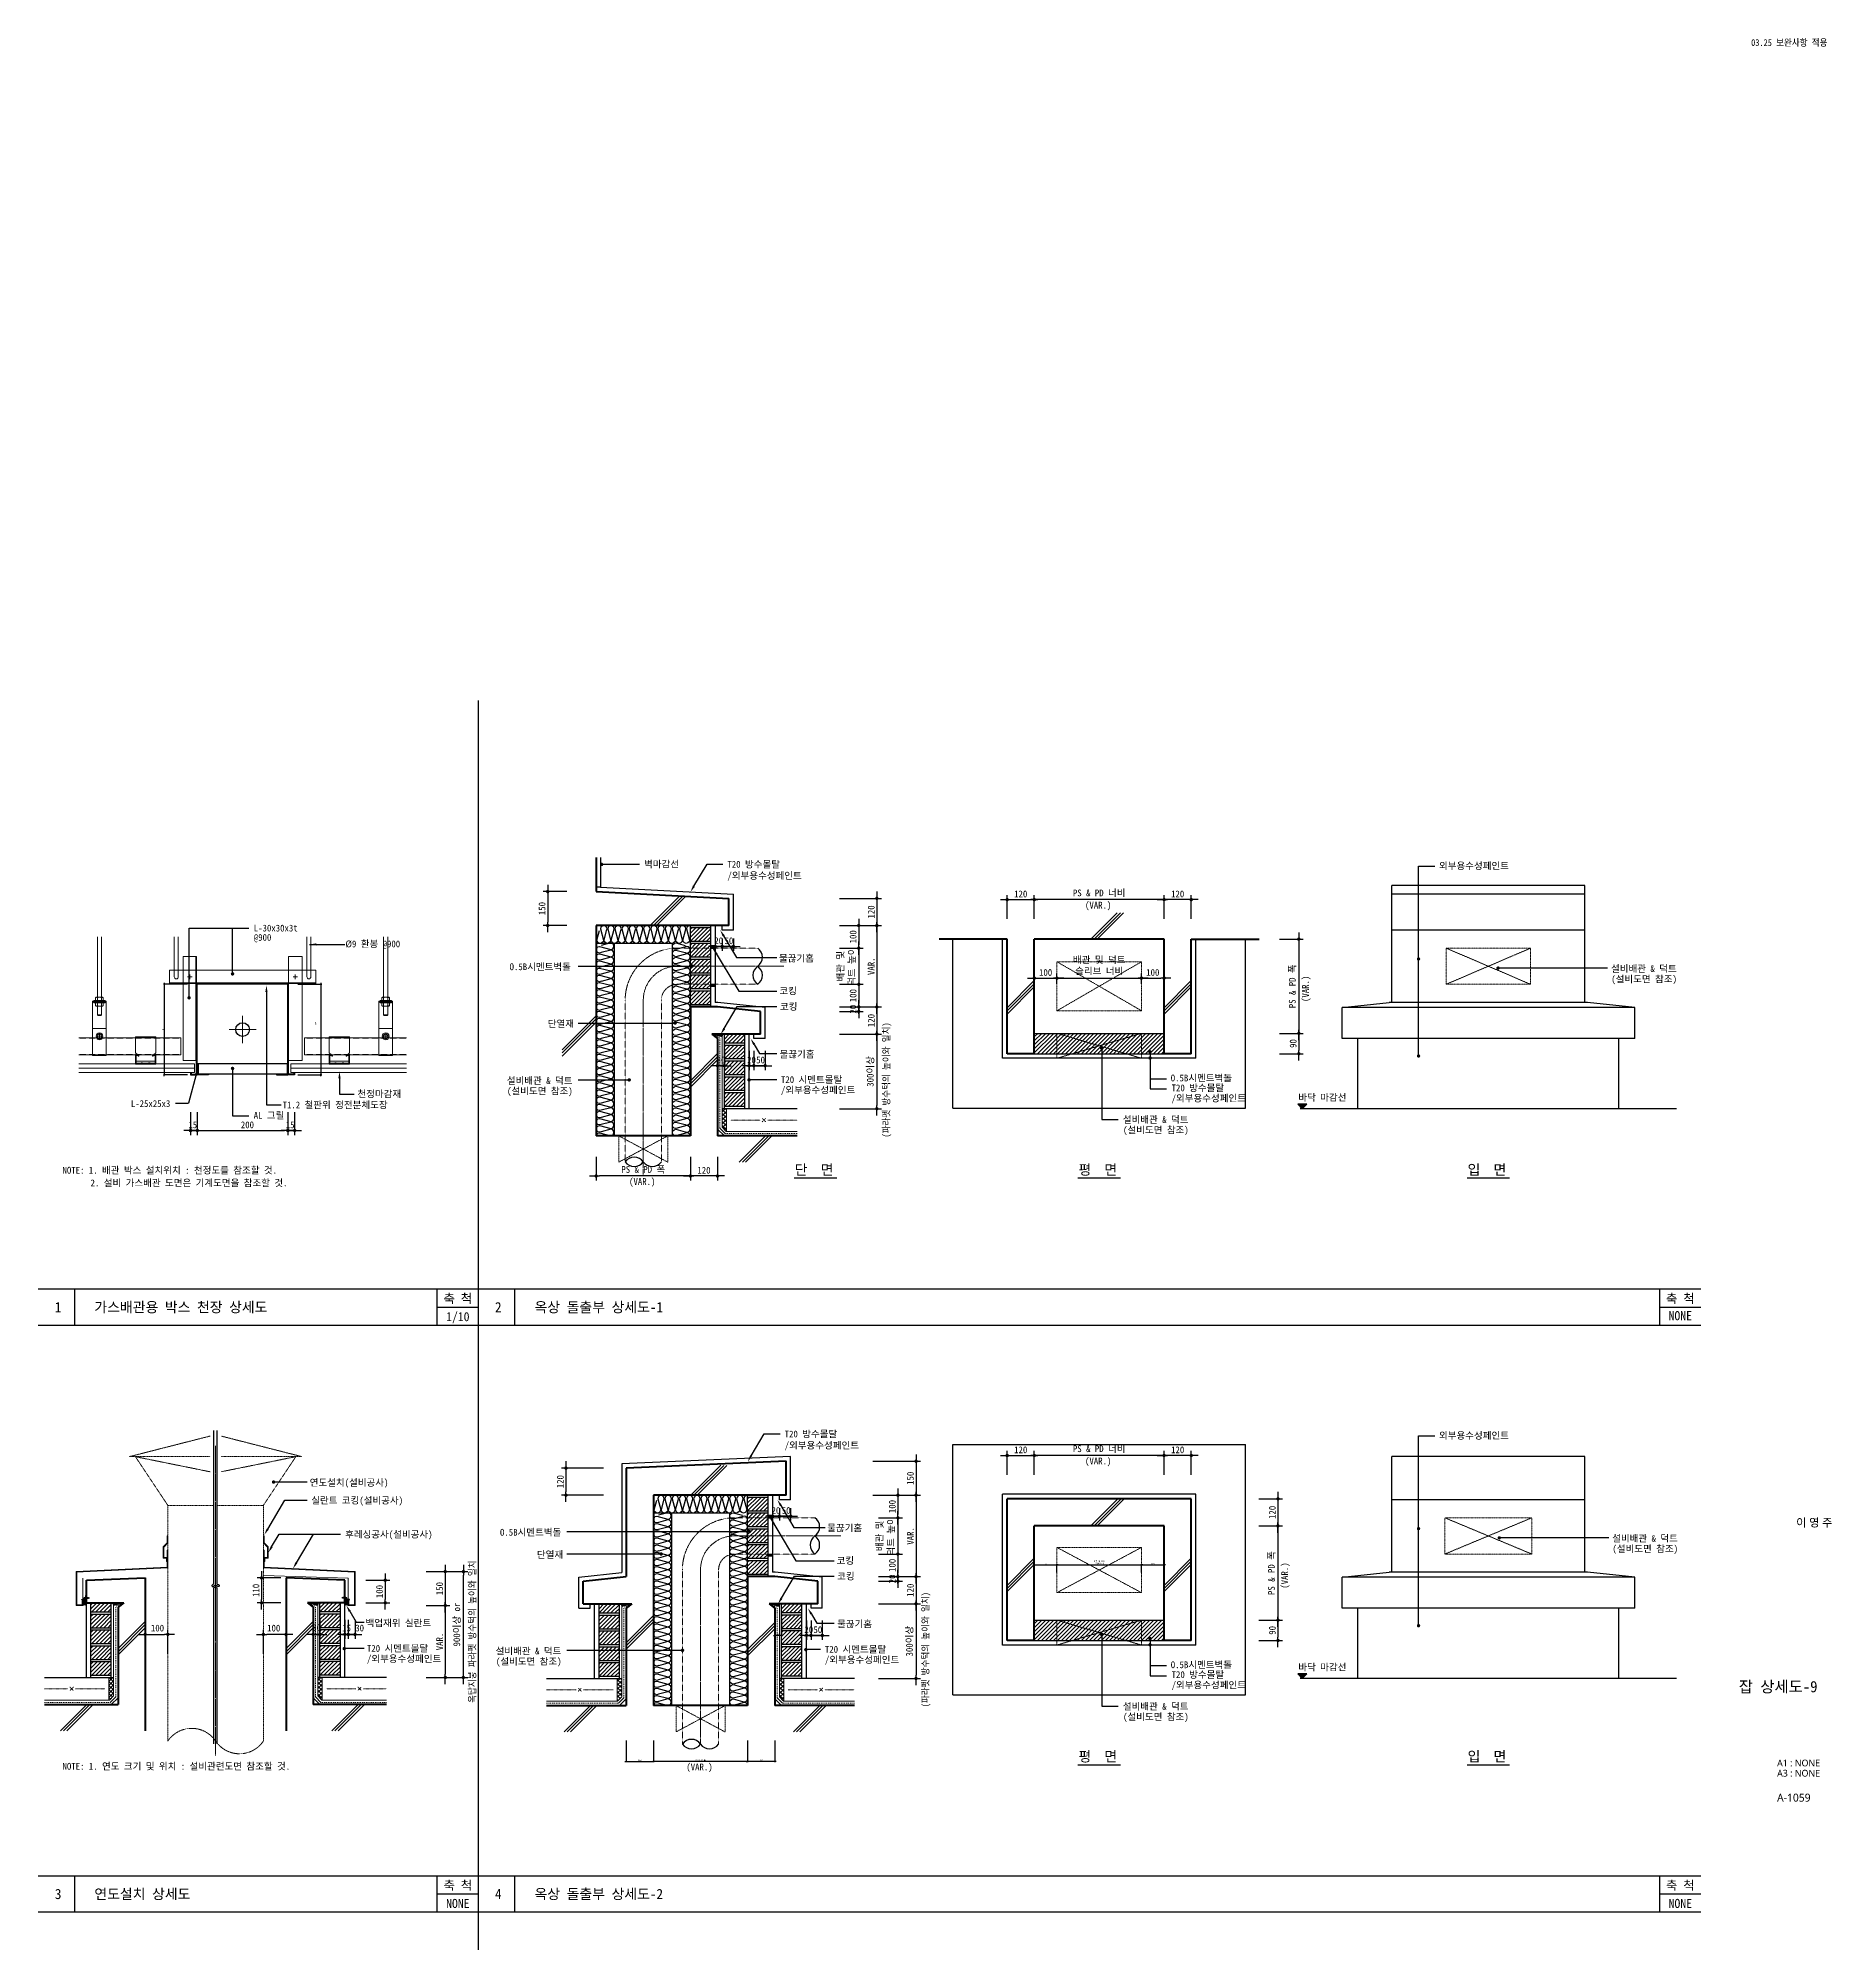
# Model space of a CAD drawing. Header units: millimetres. Extents: x 209 to 75467, y 6568 to 12199.
# Drawn here: x 67304 to 71267, y 6568 to 10793 of the extents above; entities that cross this region are included whole.
import ezdxf
from ezdxf.enums import TextEntityAlignment as Align

# ---------------------------------------------------------------- set-up
doc = ezdxf.new("R2010")
doc.units = ezdxf.units.MM
doc.header["$MEASUREMENT"] = 0
for name, pattern in [('CEN', [62, 60, -1, 0, -1]), ('HID', [2, 1.1, -0.9]), ('HIDDEN', [0.375, 0.25, -0.125])]:
    doc.linetypes.add(name, pattern=pattern)
doc.layers.get('0').update_dxf_attribs({"linetype": 'CONTINUOUS'})
for name, color, linetype, lineweight in [('A-BORD-TEXT', 3, 'CONTINUOUS', 25), ('A-CEXM-FINL', 6, 'CONTINUOUS', 20), ('A-CEXS-FRAM', 8, 'CONTINUOUS', 18), ('A-CNTL', 1, 'CEN', 15), ('A-CONC-LIN1', 2, 'CONTINUOUS', 40), ('A-CONC-LIN2', 7, 'CONTINUOUS', 25), ('A-CUTL', 7, 'CONTINUOUS', 25), ('A-DIMS', 7, 'CONTINUOUS', 25), ('A-ELEV-LIN2', 7, 'CONTINUOUS', 25), ('A-ELEV-LIN3', 8, 'CONTINUOUS', 18), ('A-MKXS-LEAD', 7, 'CONTINUOUS', 25), ('A-MKXS-TEXT1', 3, 'CONTINUOUS', 25), ('A-MKXX-SYMB', 7, 'CONTINUOUS', 25), ('A-SECT-MESH', 8, 'HID', 18), ('A-WAXM-BLIC', 3, 'CONTINUOUS', 25), ('A-WAXM-PANL', 6, 'CONTINUOUS', 20), ('A-XXXX-FIN3', 4, 'CONTINUOUS', 25), ('A-XXXX-HATC', 8, 'CONTINUOUS', 18), ('A-XXXX-HID', 8, 'HIDDEN', 18), ('A-XXXX-STL', 3, 'CONTINUOUS', 25), ('A-XXXX-SYMB', 7, 'CONTINUOUS', 25), ('A-XXXX-TABL', 7, 'CONTINUOUS', 25), ('A-XXXX-TXT1', 3, 'CONTINUOUS', 25), ('A-XXXX-WAT1', 9, 'HID', 20)]:
    doc.layers.add(name, color=color, linetype=linetype, lineweight=lineweight)
doc.layers.add('A-XXXX-INSL1', color=15, linetype='CONTINUOUS')
doc.styles.add('HY울릉도L', font='H2GTRE.TTF')
doc.styles.add('돋움', font='')
doc.styles.add('돋움체', font='')
doc.styles.add('맑은고딕', font='')
doc.styles.get('돋움').set_extended_font_data('DotumChe')
doc.styles.get('돋움체').set_extended_font_data('DotumChe')
doc.styles.get('맑은고딕').set_extended_font_data('Malgun Gothic')
doc.dimstyles.new('CDIM', dxfattribs={"dimtxt": 3, "dimasz": 1.5, "dimexe": 2, "dimexo": 1, "dimgap": 1, "dimtad": 1, "dimdec": 0, "dimrnd": 0.5, "dimzin": 0, "dimdsep": 32, "dimlunit": 6, "dimtxsty": 'HY울릉도L', "dimblk1": '_CIDOT', "dimblk2": '_CIDOT', "dimsah": 1, "dimcen": 5.5, "dimclrd": 2, "dimclre": 2, "dimclrt": 7, "dimadec": 0, "dimazin": 0, "dimtfac": 1, "dimtdec": 0, "dimtix": 1, "dimtmove": 2, "dimatfit": 1, "dimldrblk": '_CIDOT', "dimfxl": 1, "dimtolj": 1, "dimtzin": 0, "dimlwd": -1, "dimarcsym": 0})
pattern_1 = [(45, (29365.295, 9237.2847), (-1.76776695, 1.76776695), []), (135, (29365.295, 9237.2847), (-1.76776695, -1.76776695), [])]
pattern_2 = [(45, (29491.7744, 7978.0674), (-1.76776695, 1.76776695), []), (135, (29491.7744, 7978.0674), (-1.76776695, -1.76776695), [])]
pattern_3 = [(45, (28538.947, 8863.019), (-4.4194174, 4.4194174), []), (135, (28538.947, 8863.019), (-4.4194174, -4.4194174), [])]
pattern_4 = [(45, (28412.2932, 8838.7547), (-1.325825215, 1.325825215), []), (135, (28412.2932, 8838.7547), (-1.325825215, -1.325825215), [])]
pattern_5 = [(45, (28249.289, 8623.3964), (-4.4194174, 4.4194174), [])]
pattern_6 = [(45, (28249.289, 8588.3964), (-4.4194174, 4.4194174), [])]
pattern_7 = [(45, (28249.289, 8518.3964), (-4.4194174, 4.4194174), [])]
pattern_8 = [(45, (28249.289, 8553.3964), (-4.4194174, 4.4194174), [])]
pattern_9 = [(45, (28249.289, 8483.3964), (-4.4194174, 4.4194174), [])]
pattern_10 = [(45, (29396.3415, 8816.4407), (-1.325825215, 1.325825215), []), (135, (29396.3415, 8816.4407), (-1.325825215, -1.325825215), [])]

msp = doc.modelspace()

# ---------------------------------------------------------------- texts
at = {"layer": 'A-BORD-TEXT', "style": '맑은고딕'}
for s, height, p in [('이 영 주', 18, (71188.8, 7503.5)), ('A1 : NONE', 15, (71146.7, 6973.6)), ('A3 : NONE', 15, (71146.7, 6951)), ('A-1059', 17.5, (71146.6, 6895.8))]:
    msp.add_text(s, height=height, dxfattribs=at).set_placement(p)
at = {"layer": 'A-BORD-TEXT', "style": '돋움체'}
msp.add_text('잡 상세도-9', height=25, dxfattribs=at).set_placement((71148.9, 7149.9), align=Align.MIDDLE_CENTER)
at = {"layer": 'A-MKXS-TEXT1', "style": '돋움체', "width": 0.9}
msp.add_text('03.25 보완사항 적용', height=15, dxfattribs=at).set_placement((71089.3, 10783.8), align=Align.MIDDLE_LEFT)
at = {"layer": 'A-MKXS-TEXT1', "style": '돋움체'}
for s, height, p in [('(VAR.)', 15, (69617.5, 8869.7)), ('L-30x30x3t', 15, (67780.8, 8819)), ('@900', 15, (67780.8, 8798.4)), ('Ø9 환봉 @900', 15, (67983.3, 8784.1, 0)), ('O.5B시멘트벽돌', 15, (68346, 8733.5)), ('물끊기홈', 15, (68941.3, 8752.2)), ('설비배관 & 덕트', 15, (70779.7, 8729.4)), ('(설비도면 참조)', 15, (70780.3, 8706.4)), ('코킹', 15, (68942.1, 8680.2)), ('코킹', 15, (68943.4, 8645.6)), ('단열재', 15, (68430.5, 8607.7)), ('물끊기홈', 15, (68942.5, 8540.2)), ('설비배관 & 덕트', 15, (68339.9, 8481.9)), ('O.5B시멘트벽돌', 15, (69806.9, 8487.7)), ('천정마감재', 15, (68009.8, 8452.6)), ('(설비도면 참조)', 15, (68340.4, 8458.9)), ('L-25x25x3', 15, (67509.2, 8431.1)), ('AL 그릴', 15, (67780.6, 8405.2)), ('    T1.2 철판위 정전분체도장', 15, (67805.7, 8428.2)), ('설비배관 & 덕트', 15, (69701, 8395.8)), ('(설비도면 참조)', 15, (69701.5, 8372.8)), ('(VAR.)', 15, (68610, 8258.8)), ('가스배관용 박스 천장 상세도', 22.5, (67428.5, 7977.4)), ('옥상 돌출부 상세도-1', 22.5, (68401, 7977.4)), ('(VAR.)', 15, (69617.5, 7641.1)), ('연도설치(설비공사)', 15, (67904.3, 7593.5)), ('O.5B시멘트벽돌', 15, (68324.8, 7483.6)), ('물끊기홈', 15, (69047.7, 7493)), ('설비배관 & 덕트', 15, (70782.2, 7470.2)), ('단열재', 15, (68406.3, 7434.2)), ('코킹', 15, (69068.6, 7421)), ('(설비도면 참조)', 15, (70782.8, 7447.2)), ('코킹', 15, (69069.8, 7386.4)), ('백업재위 실란트', 15, (68027.7, 7283.1)), ('물끊기홈', 15, (69069.6, 7281)), ('설비배관 & 덕트', 15, (68315.2, 7221.2)), ('(설비도면 참조)', 15, (68315.8, 7198.2)), ('O.5B시멘트벽돌', 15, (69806.9, 7190.7)), ('설비배관 & 덕트', 15, (69701, 7098.8)), ('(설비도면 참조)', 15, (69701.5, 7075.8)), ('(VAR.)', 15, (68736.5, 6964.9)), ('연도설치 상세도', 22.5, (67428.5, 6680.4)), ('옥상 돌출부 상세도-2', 22.5, (68401, 6680.4))]:
    msp.add_text(s, height=height, dxfattribs=at).set_placement(p)
for p in [(70112, 8663.2), (70065.9, 7366.3)]:
    msp.add_text('(VAR.)', height=15, rotation=90, dxfattribs=at).set_placement(p)
at = {"layer": 'A-MKXS-TEXT1', "style": '돋움체', "width": 0.9}
for s, p in [('(파라펫 방수턱의 높이와 일치)', (69185.7, 8363.5)), ('옥탑지붕 파라펫 방수턱의 높이와 일치', (68270.8, 7113.9)), ('(파라펫 방수턱의 높이와 일치)', (69272.1, 7104.3))]:
    msp.add_text(s, height=15, rotation=90, dxfattribs=at).set_placement(p)
at = {"layer": 'A-MKXS-TEXT1', "style": '돋움'}
for p in [(70195.1, 8452.2), (70195.1, 7193)]:
    msp.add_text('바닥 마감선', height=15, dxfattribs=at).set_placement(p, align=Align.MIDDLE_RIGHT)
at = {"layer": 'A-MKXS-TEXT1', "style": '돋움체'}
for s, p in [(' NOTE: 1. 배관 박스 설치위치 : 천정도를 참조할 것.', (67348.5, 8291.3)), ('2. 설비 가스배관 도면은 기계도면을 참조할 것.', (67420.2, 8263.4)), (' NOTE: 1. 연도 크기 및 위치 : 설비관련도면 참조할 것.', (67348.5, 6973.9))]:
    msp.add_text(s, height=15, dxfattribs=at).set_placement(p, align=Align.MIDDLE_LEFT)
for s, height, p in [('1', 22.5, (67348.5, 7977.4)), ('축 척', 20, (68231.6, 7997.9)), ('2', 22.5, (68321, 7977.4)), ('축 척', 20, (70932.8, 7997.9)), ('1/10', 20, (68231.6, 7957.7)), ('NONE', 20, (70932.7, 7959.8)), ('축 척', 20, (68231.6, 6700.9)), ('축 척', 20, (70932.8, 6700.9)), ('축 척', 20, (70932.8, 6700.9)), ('3', 22.5, (67348.5, 6680.4)), ('NONE', 20, (68231.6, 6660.7)), ('4', 22.5, (68321, 6680.4)), ('NONE', 20, (70932.8, 6660.7)), ('NONE', 20, (70932.8, 6660.7))]:
    msp.add_text(s, height=height, dxfattribs=at).set_placement(p, align=Align.CENTER)
at = {"layer": 'A-MKXS-TEXT1', "char_height": 15, "width": 319.64, "attachment_point": 1, "style": '돋움체'}
for s, insert in [('벽마감선', (68643, 8975.4)), ('T20 방수몰탈\\P/외부용수성페인트', (68827.3, 8975)), ('외부용수성페인트', (70399.6, 8971.7)), ('T20 시멘트몰탈', (68945.6, 8499.1)), ('/외부용수성페인트', (68945.6, 8476.2)), ('T20 방수몰탈', (69808.8, 8480.9)), ('/외부용수성페인트', (69808.8, 8458)), ('T20 방수몰탈\\P/외부용수성페인트', (68953.8, 7715.8)), ('외부용수성페인트', (70399.6, 7712.5)), ('실란트 코킹(설비공사)', (67907.7, 7569.1)), ('후레싱공사(설비공사)', (67982.4, 7494)), ('T20 시멘트몰탈', (68030.8, 7242)), ('T20 시멘트몰탈', (69042.7, 7239.9)), ('/외부용수성페인트', (68030.8, 7219.1)), ('/외부용수성페인트', (69042.7, 7217)), ('T20 방수몰탈', (69808.8, 7184)), ('/외부용수성페인트', (69808.8, 7161))]:
    msp.add_mtext(s, dxfattribs=dict(at, insert=insert))
at = {"layer": 'A-XXXX-TXT1', "style": '돋움체'}
for s, p in [('단  면', (68976, 8281.4)), ('평  면', (69602.9, 8281.4)), ('입  면', (70462.7, 8281.4)), ('평  면', (69602.9, 6984.4)), ('입  면', (70462.7, 6984.4))]:
    msp.add_text(s, height=22.5, dxfattribs=at).set_placement(p)

# ---------------------------------------------------------------- blocks, each defined once
blk = doc.blocks.new('_CIDOT')
at = {"color": 0, "linetype": 'ByBlock'}
blk.add_line((2, 0), (-1, 0), dxfattribs=at)
at = {"color": 0, "linetype": 'ByBlock', "const_width": 0.5}
blk.add_lwpolyline([(-0.25, 0, 1), (0.25, 0, 1)], format="xyb", close=True, dxfattribs=at)
blk = doc.blocks.new('*D644')
at = {"layer": 'A-DIMS', "lineweight": -2, "transparency": 16777216}
for p, q in [((67634, 8702.2), (67580.9, 8702.2)), ((67634, 8502.2), (67580.9, 8502.2))]:
    blk.add_line(p, q, dxfattribs=at)
at = {"layer": 'A-DIMS', "transparency": 16777216}
blk.add_line((67582.9, 8700.7), (67582.9, 8503.7), dxfattribs=at)
at = {"layer": 'A-DIMS', "transparency": 16777216, "xscale": 1.5, "yscale": 1.5, "zscale": 1.5}
for p, rotation in [((67582.9, 8702.2), 90), ((67582.9, 8502.2), 270)]:
    blk.add_blockref('_CIDOT', p, dxfattribs=dict(at, rotation=rotation))
at = {"layer": 'A-DIMS', "color": 3, "transparency": 16777216, "insert": (67580.4, 8602.2), "char_height": 3, "attachment_point": 5, "rotation": 90, "style": '돋움체'}
blk.add_mtext('\\A1;H ', dxfattribs=at)
blk = doc.blocks.new('*D645')
at = {"layer": 'A-DIMS', "lineweight": -2, "transparency": 16777216}
for p, q in [((67878, 8702.2), (67931.1, 8702.2)), ((67878, 8502.2), (67931.1, 8502.2))]:
    blk.add_line(p, q, dxfattribs=at)
at = {"layer": 'A-DIMS', "transparency": 16777216}
blk.add_line((67929.1, 8700.7), (67929.1, 8503.7), dxfattribs=at)
at = {"layer": 'A-DIMS', "transparency": 16777216, "xscale": 1.5, "yscale": 1.5, "zscale": 1.5}
for p, rotation in [((67929.1, 8702.2), 90), ((67929.1, 8502.2), 270)]:
    blk.add_blockref('_CIDOT', p, dxfattribs=dict(at, rotation=rotation))
at = {"layer": 'A-DIMS', "color": 3, "transparency": 16777216, "insert": (67917.6, 8615.5), "char_height": 3, "attachment_point": 5, "rotation": 90, "style": '돋움체'}
blk.add_mtext('\\A1;200', dxfattribs=at)
blk = doc.blocks.new('*D641')
at = {"layer": 'A-DIMS', "lineweight": -2, "transparency": 16777216}
for p, q in [((67641, 8419.7), (67641, 8369.1)), ((67656, 8419.7), (67656, 8369.1))]:
    blk.add_line(p, q, dxfattribs=at)
at = {"layer": 'A-DIMS', "transparency": 16777216}
for p, q in [((67633.5, 8379.1), (67626, 8379.1)), ((67641, 8379.1), (67656, 8379.1)), ((67663.5, 8379.1), (67671, 8379.1))]:
    blk.add_line(p, q, dxfattribs=at)
at = {"layer": 'A-DIMS', "transparency": 16777216, "xscale": 7.5, "yscale": 7.5, "zscale": 7.5}
blk.add_blockref('_CIDOT', (67641, 8379.1), dxfattribs=at)
at = {"layer": 'A-DIMS', "transparency": 16777216, "xscale": 7.5, "yscale": 7.5, "zscale": 7.5, "rotation": 180}
blk.add_blockref('_CIDOT', (67656, 8379.1), dxfattribs=at)
at = {"layer": 'A-DIMS', "color": 3, "transparency": 16777216, "insert": (67646, 8391.6), "char_height": 15, "attachment_point": 5, "style": '돋움체'}
blk.add_mtext('\\A1;15', dxfattribs=at)
blk = doc.blocks.new('*D642')
at = {"layer": 'A-DIMS', "lineweight": -2, "transparency": 16777216}
for p, q in [((67856, 8419.7), (67856, 8369.1)), ((67871, 8419.7), (67871, 8369.1))]:
    blk.add_line(p, q, dxfattribs=at)
at = {"layer": 'A-DIMS', "transparency": 16777216}
for p, q in [((67848.5, 8379.1), (67841, 8379.1)), ((67856, 8379.1), (67871, 8379.1)), ((67878.5, 8379.1), (67886, 8379.1))]:
    blk.add_line(p, q, dxfattribs=at)
at = {"layer": 'A-DIMS', "transparency": 16777216, "xscale": 7.5, "yscale": 7.5, "zscale": 7.5}
blk.add_blockref('_CIDOT', (67856, 8379.1), dxfattribs=at)
at = {"layer": 'A-DIMS', "transparency": 16777216, "xscale": 7.5, "yscale": 7.5, "zscale": 7.5, "rotation": 180}
blk.add_blockref('_CIDOT', (67871, 8379.1), dxfattribs=at)
at = {"layer": 'A-DIMS', "color": 3, "transparency": 16777216, "insert": (67861, 8391.6), "char_height": 15, "attachment_point": 5, "style": '돋움체'}
blk.add_mtext('\\A1;15', dxfattribs=at)
blk = doc.blocks.new('*D643')
at = {"layer": 'A-DIMS', "lineweight": -2, "transparency": 16777216}
for p, q in [((67656, 8419.7), (67656, 8369.1)), ((67856, 8419.7), (67856, 8369.1))]:
    blk.add_line(p, q, dxfattribs=at)
at = {"layer": 'A-DIMS', "transparency": 16777216}
blk.add_line((67663.5, 8379.1), (67848.5, 8379.1), dxfattribs=at)
at = {"layer": 'A-DIMS', "transparency": 16777216, "xscale": 7.5, "yscale": 7.5, "zscale": 7.5, "rotation": 180}
blk.add_blockref('_CIDOT', (67656, 8379.1), dxfattribs=at)
at = {"layer": 'A-DIMS', "transparency": 16777216, "xscale": 7.5, "yscale": 7.5, "zscale": 7.5}
blk.add_blockref('_CIDOT', (67856, 8379.1), dxfattribs=at)
at = {"layer": 'A-DIMS', "color": 3, "transparency": 16777216, "insert": (67766.7, 8391.6), "char_height": 15, "attachment_point": 5, "style": '돋움체'}
blk.add_mtext('\\A1;200', dxfattribs=at)
blk = doc.blocks.new('*D646')
at = {"layer": 'A-DIMS', "lineweight": -2, "transparency": 16777216}
for p, q in [((69074.9, 8592.2), (69167.5, 8592.2)), ((69074.9, 8427.2), (69167.5, 8427.2))]:
    blk.add_line(p, q, dxfattribs=at)
at = {"layer": 'A-DIMS', "transparency": 16777216}
blk.add_line((69157.5, 8584.7), (69157.5, 8434.7), dxfattribs=at)
at = {"layer": 'A-DIMS', "transparency": 16777216, "xscale": 7.5, "yscale": 7.5, "zscale": 7.5}
for p, rotation in [((69157.5, 8592.2), 90), ((69157.5, 8427.2), 270)]:
    blk.add_blockref('_CIDOT', p, dxfattribs=dict(at, rotation=rotation))
at = {"layer": 'A-DIMS', "color": 3, "transparency": 16777216, "insert": (69143.6, 8509.7), "char_height": 15, "attachment_point": 5, "rotation": 90, "style": '돋움체'}
blk.add_mtext('\\A1;300이상', dxfattribs=at)
blk = doc.blocks.new('*D647')
at = {"layer": 'A-DIMS', "lineweight": -2, "transparency": 16777216}
for p, q in [((69074.9, 8652.2), (69167.5, 8652.2)), ((69074.9, 8592.2), (69167.5, 8592.2))]:
    blk.add_line(p, q, dxfattribs=at)
at = {"layer": 'A-DIMS', "transparency": 16777216}
blk.add_line((69157.5, 8644.7), (69157.5, 8599.7), dxfattribs=at)
at = {"layer": 'A-DIMS', "transparency": 16777216, "xscale": 7.5, "yscale": 7.5, "zscale": 7.5}
for p, rotation in [((69157.5, 8652.2), 90), ((69157.5, 8592.2), 270)]:
    blk.add_blockref('_CIDOT', p, dxfattribs=dict(at, rotation=rotation))
at = {"layer": 'A-DIMS', "color": 3, "transparency": 16777216, "insert": (69145, 8622.2), "char_height": 15, "attachment_point": 5, "rotation": 90, "style": '돋움체'}
blk.add_mtext('\\A1;120', dxfattribs=at)
blk = doc.blocks.new('*D648')
at = {"layer": 'A-DIMS', "transparency": 16777216}
for p, q in [((69117.5, 8659.7), (69117.5, 8667.2)), ((69117.5, 8652.2), (69117.5, 8642.2)), ((69117.5, 8634.7), (69117.5, 8627.2))]:
    blk.add_line(p, q, dxfattribs=at)
at = {"layer": 'A-DIMS', "lineweight": -2, "transparency": 16777216}
for p, q in [((69074.9, 8652.2), (69127.5, 8652.2)), ((69074.9, 8642.2), (69127.5, 8642.2))]:
    blk.add_line(p, q, dxfattribs=at)
at = {"layer": 'A-DIMS', "transparency": 16777216, "xscale": 7.5, "yscale": 7.5, "zscale": 7.5}
for p, rotation in [((69117.5, 8652.2), 270), ((69117.5, 8642.2), 90)]:
    blk.add_blockref('_CIDOT', p, dxfattribs=dict(at, rotation=rotation))
at = {"layer": 'A-DIMS', "color": 3, "transparency": 16777216, "insert": (69105, 8647.2), "char_height": 15, "attachment_point": 5, "rotation": 90, "style": '돋움체'}
blk.add_mtext('\\A1;20', dxfattribs=at)
blk = doc.blocks.new('*D649')
at = {"layer": 'A-DIMS', "lineweight": -2, "transparency": 16777216}
for p, q in [((69074.9, 8832.2), (69167.5, 8832.2)), ((69074.9, 8652.2), (69167.5, 8652.2))]:
    blk.add_line(p, q, dxfattribs=at)
at = {"layer": 'A-DIMS', "transparency": 16777216}
blk.add_line((69157.5, 8824.7), (69157.5, 8659.7), dxfattribs=at)
at = {"layer": 'A-DIMS', "transparency": 16777216, "xscale": 7.5, "yscale": 7.5, "zscale": 7.5}
for p, rotation in [((69157.5, 8832.2), 90), ((69157.5, 8652.2), 270)]:
    blk.add_blockref('_CIDOT', p, dxfattribs=dict(at, rotation=rotation))
at = {"layer": 'A-DIMS', "color": 3, "transparency": 16777216, "insert": (69145, 8742.2), "char_height": 15, "attachment_point": 5, "rotation": 90, "style": '돋움체'}
blk.add_mtext('\\A1;VAR.', dxfattribs=at)
blk = doc.blocks.new('*D650')
at = {"layer": 'A-DIMS', "lineweight": -2, "transparency": 16777216}
for p, q in [((69074.9, 8892.2), (69167.5, 8892.2)), ((69074.9, 8832.2), (69167.5, 8832.2))]:
    blk.add_line(p, q, dxfattribs=at)
at = {"layer": 'A-DIMS', "transparency": 16777216}
blk.add_line((69157.5, 8884.7), (69157.5, 8839.7), dxfattribs=at)
at = {"layer": 'A-DIMS', "transparency": 16777216, "xscale": 7.5, "yscale": 7.5, "zscale": 7.5}
for p, rotation in [((69157.5, 8892.2), 90), ((69157.5, 8832.2), 270)]:
    blk.add_blockref('_CIDOT', p, dxfattribs=dict(at, rotation=rotation))
at = {"layer": 'A-DIMS', "color": 3, "transparency": 16777216, "insert": (69145, 8862.2), "char_height": 15, "attachment_point": 5, "rotation": 90, "style": '돋움체'}
blk.add_mtext('\\A1;120', dxfattribs=at)
blk = doc.blocks.new('*D651')
at = {"layer": 'A-DIMS', "lineweight": -2, "transparency": 16777216}
for p, q in [((68537.2, 8321.2), (68537.2, 8268.6)), ((68745.5, 8321.2), (68745.5, 8268.6))]:
    blk.add_line(p, q, dxfattribs=at)
at = {"layer": 'A-DIMS', "transparency": 16777216}
blk.add_line((68738, 8278.6), (68544.7, 8278.6), dxfattribs=at)
at = {"layer": 'A-DIMS', "transparency": 16777216, "xscale": 7.5, "yscale": 7.5, "zscale": 7.5, "rotation": 180}
blk.add_blockref('_CIDOT', (68537.2, 8278.6), dxfattribs=at)
at = {"layer": 'A-DIMS', "transparency": 16777216, "xscale": 7.5, "yscale": 7.5, "zscale": 7.5}
blk.add_blockref('_CIDOT', (68745.5, 8278.6), dxfattribs=at)
at = {"layer": 'A-DIMS', "color": 3, "transparency": 16777216, "insert": (68641.4, 8292.2), "char_height": 15, "attachment_point": 5, "style": '돋움체'}
blk.add_mtext('\\A1;PS & PD 폭', dxfattribs=at)
blk = doc.blocks.new('*D652')
at = {"layer": 'A-DIMS', "lineweight": -2, "transparency": 16777216}
for p, q in [((68745.5, 8321.2), (68745.5, 8268.6)), ((68805.5, 8321.2), (68805.5, 8268.6))]:
    blk.add_line(p, q, dxfattribs=at)
at = {"layer": 'A-DIMS', "transparency": 16777216}
blk.add_line((68798, 8278.6), (68753, 8278.6), dxfattribs=at)
at = {"layer": 'A-DIMS', "transparency": 16777216, "xscale": 7.5, "yscale": 7.5, "zscale": 7.5, "rotation": 180}
blk.add_blockref('_CIDOT', (68745.5, 8278.6), dxfattribs=at)
at = {"layer": 'A-DIMS', "transparency": 16777216, "xscale": 7.5, "yscale": 7.5, "zscale": 7.5}
blk.add_blockref('_CIDOT', (68805.5, 8278.6), dxfattribs=at)
at = {"layer": 'A-DIMS', "color": 3, "transparency": 16777216, "insert": (68775.5, 8291.1), "char_height": 15, "attachment_point": 5, "style": '돋움체'}
blk.add_mtext('\\A1;120', dxfattribs=at)
blk = doc.blocks.new('*D653')
at = {"layer": 'A-DIMS', "lineweight": -2, "transparency": 16777216}
for p, q in [((68875.5, 8555), (68875.5, 8512.4)), ((68885.5, 8555), (68885.5, 8512.4))]:
    blk.add_line(p, q, dxfattribs=at)
at = {"layer": 'A-DIMS', "transparency": 16777216}
for p, q in [((68868, 8522.4), (68860.5, 8522.4)), ((68885.5, 8522.4), (68875.5, 8522.4)), ((68893, 8522.4), (68900.5, 8522.4))]:
    blk.add_line(p, q, dxfattribs=at)
at = {"layer": 'A-DIMS', "transparency": 16777216, "xscale": 7.5, "yscale": 7.5, "zscale": 7.5}
blk.add_blockref('_CIDOT', (68875.5, 8522.4), dxfattribs=at)
at = {"layer": 'A-DIMS', "transparency": 16777216, "xscale": 7.5, "yscale": 7.5, "zscale": 7.5, "rotation": 180}
blk.add_blockref('_CIDOT', (68885.5, 8522.4), dxfattribs=at)
at = {"layer": 'A-DIMS', "color": 3, "transparency": 16777216, "insert": (68880.5, 8534.9), "char_height": 15, "attachment_point": 5, "style": '돋움체'}
blk.add_mtext('\\A1;20', dxfattribs=at)
blk = doc.blocks.new('*D654')
at = {"layer": 'A-DIMS', "lineweight": -2, "transparency": 16777216}
for p, q in [((68885.5, 8555), (68885.5, 8512.4)), ((68910.5, 8555), (68910.5, 8512.4))]:
    blk.add_line(p, q, dxfattribs=at)
at = {"layer": 'A-DIMS', "transparency": 16777216}
for p, q in [((68878, 8522.4), (68870.5, 8522.4)), ((68910.5, 8522.4), (68885.5, 8522.4)), ((68918, 8522.4), (68925.5, 8522.4))]:
    blk.add_line(p, q, dxfattribs=at)
at = {"layer": 'A-DIMS', "transparency": 16777216, "xscale": 7.5, "yscale": 7.5, "zscale": 7.5}
blk.add_blockref('_CIDOT', (68885.5, 8522.4), dxfattribs=at)
at = {"layer": 'A-DIMS', "transparency": 16777216, "xscale": 7.5, "yscale": 7.5, "zscale": 7.5, "rotation": 180}
blk.add_blockref('_CIDOT', (68910.5, 8522.4), dxfattribs=at)
at = {"layer": 'A-DIMS', "color": 3, "transparency": 16777216, "insert": (68900.6, 8534.9), "char_height": 15, "attachment_point": 5, "style": '돋움체'}
blk.add_mtext('\\A1;50', dxfattribs=at)
blk = doc.blocks.new('*D655')
at = {"layer": 'A-DIMS', "lineweight": -2, "transparency": 16777216}
for p, q in [((68800.5, 8803.6), (68800.5, 8776)), ((68815.5, 8803.6), (68815.5, 8776))]:
    blk.add_line(p, q, dxfattribs=at)
at = {"layer": 'A-DIMS', "transparency": 16777216}
for p, q in [((68793, 8786), (68785.5, 8786)), ((68815.5, 8786), (68800.5, 8786)), ((68823, 8786), (68830.5, 8786))]:
    blk.add_line(p, q, dxfattribs=at)
at = {"layer": 'A-DIMS', "transparency": 16777216, "xscale": 7.5, "yscale": 7.5, "zscale": 7.5}
blk.add_blockref('_CIDOT', (68800.5, 8786), dxfattribs=at)
at = {"layer": 'A-DIMS', "transparency": 16777216, "xscale": 7.5, "yscale": 7.5, "zscale": 7.5, "rotation": 180}
blk.add_blockref('_CIDOT', (68815.5, 8786), dxfattribs=at)
at = {"layer": 'A-DIMS', "color": 3, "transparency": 16777216, "insert": (68808, 8798.5), "char_height": 15, "attachment_point": 5, "style": '돋움체'}
blk.add_mtext('\\A1;20', dxfattribs=at)
blk = doc.blocks.new('*D656')
at = {"layer": 'A-DIMS', "lineweight": -2, "transparency": 16777216}
for p, q in [((68815.5, 8803.6), (68815.5, 8776)), ((68840.5, 8803.6), (68840.5, 8776))]:
    blk.add_line(p, q, dxfattribs=at)
at = {"layer": 'A-DIMS', "transparency": 16777216}
for p, q in [((68808, 8786), (68800.5, 8786)), ((68840.5, 8786), (68815.5, 8786)), ((68848, 8786), (68855.5, 8786))]:
    blk.add_line(p, q, dxfattribs=at)
at = {"layer": 'A-DIMS', "transparency": 16777216, "xscale": 7.5, "yscale": 7.5, "zscale": 7.5}
blk.add_blockref('_CIDOT', (68815.5, 8786), dxfattribs=at)
at = {"layer": 'A-DIMS', "transparency": 16777216, "xscale": 7.5, "yscale": 7.5, "zscale": 7.5, "rotation": 180}
blk.add_blockref('_CIDOT', (68840.5, 8786), dxfattribs=at)
at = {"layer": 'A-DIMS', "color": 3, "transparency": 16777216, "insert": (68830.6, 8798.5), "char_height": 15, "attachment_point": 5, "style": '돋움체'}
blk.add_mtext('\\A1;50', dxfattribs=at)
blk = doc.blocks.new('*D657')
at = {"layer": 'A-DIMS', "lineweight": -2, "transparency": 16777216}
for p, q in [((68805.5, 8555), (68805.5, 8512.4)), ((68820.5, 8555), (68820.5, 8512.4))]:
    blk.add_line(p, q, dxfattribs=at)
at = {"layer": 'A-DIMS', "transparency": 16777216}
for p, q in [((68798, 8522.4), (68790.5, 8522.4)), ((68820.5, 8522.4), (68805.5, 8522.4)), ((68828, 8522.4), (68835.5, 8522.4))]:
    blk.add_line(p, q, dxfattribs=at)
at = {"layer": 'A-DIMS', "transparency": 16777216, "xscale": 7.5, "yscale": 7.5, "zscale": 7.5}
blk.add_blockref('_CIDOT', (68805.5, 8522.4), dxfattribs=at)
at = {"layer": 'A-DIMS', "transparency": 16777216, "xscale": 7.5, "yscale": 7.5, "zscale": 7.5, "rotation": 180}
blk.add_blockref('_CIDOT', (68820.5, 8522.4), dxfattribs=at)
at = {"layer": 'A-DIMS', "color": 3, "transparency": 16777216, "insert": (68813, 8534.9), "char_height": 15, "attachment_point": 5, "style": '돋움체'}
blk.add_mtext('\\A1;30', dxfattribs=at)
blk = doc.blocks.new('*D638')
at = {"layer": 'A-DIMS', "lineweight": -2, "transparency": 16777216}
for p, q in [((69002, 7295.8), (69002, 7253.2)), ((69012, 7295.8), (69012, 7253.2))]:
    blk.add_line(p, q, dxfattribs=at)
at = {"layer": 'A-DIMS', "transparency": 16777216}
for p, q in [((68994.5, 7263.2), (68987, 7263.2)), ((69012, 7263.2), (69002, 7263.2)), ((69019.5, 7263.2), (69027, 7263.2))]:
    blk.add_line(p, q, dxfattribs=at)
at = {"layer": 'A-DIMS', "transparency": 16777216, "xscale": 7.5, "yscale": 7.5, "zscale": 7.5}
blk.add_blockref('_CIDOT', (69002, 7263.2), dxfattribs=at)
at = {"layer": 'A-DIMS', "transparency": 16777216, "xscale": 7.5, "yscale": 7.5, "zscale": 7.5, "rotation": 180}
blk.add_blockref('_CIDOT', (69012, 7263.2), dxfattribs=at)
at = {"layer": 'A-DIMS', "color": 3, "transparency": 16777216, "insert": (69007, 7275.7), "char_height": 15, "attachment_point": 5, "style": '돋움체'}
blk.add_mtext('\\A1;20', dxfattribs=at)
blk = doc.blocks.new('*D639')
at = {"layer": 'A-DIMS', "lineweight": -2, "transparency": 16777216}
for p, q in [((69012, 7295.8), (69012, 7253.2)), ((69037, 7295.8), (69037, 7253.2))]:
    blk.add_line(p, q, dxfattribs=at)
at = {"layer": 'A-DIMS', "transparency": 16777216}
for p, q in [((69004.5, 7263.2), (68997, 7263.2)), ((69037, 7263.2), (69012, 7263.2)), ((69044.5, 7263.2), (69052, 7263.2))]:
    blk.add_line(p, q, dxfattribs=at)
at = {"layer": 'A-DIMS', "transparency": 16777216, "xscale": 7.5, "yscale": 7.5, "zscale": 7.5}
blk.add_blockref('_CIDOT', (69012, 7263.2), dxfattribs=at)
at = {"layer": 'A-DIMS', "transparency": 16777216, "xscale": 7.5, "yscale": 7.5, "zscale": 7.5, "rotation": 180}
blk.add_blockref('_CIDOT', (69037, 7263.2), dxfattribs=at)
at = {"layer": 'A-DIMS', "color": 3, "transparency": 16777216, "insert": (69027.1, 7275.7), "char_height": 15, "attachment_point": 5, "style": '돋움체'}
blk.add_mtext('\\A1;50', dxfattribs=at)
blk = doc.blocks.new('*D640')
at = {"layer": 'A-DIMS', "lineweight": -2, "transparency": 16777216}
for p, q in [((68932, 7299.8), (68932, 7261.2)), ((68947, 7299.8), (68947, 7261.2))]:
    blk.add_line(p, q, dxfattribs=at)
at = {"layer": 'A-DIMS', "transparency": 16777216}
blk.add_line((68945.5, 7263.2), (68933.5, 7263.2), dxfattribs=at)
at = {"layer": 'A-DIMS', "transparency": 16777216, "xscale": 1.5, "yscale": 1.5, "zscale": 1.5, "rotation": 180}
blk.add_blockref('_CIDOT', (68932, 7263.2), dxfattribs=at)
at = {"layer": 'A-DIMS', "transparency": 16777216, "xscale": 1.5, "yscale": 1.5, "zscale": 1.5}
blk.add_blockref('_CIDOT', (68947, 7263.2), dxfattribs=at)
at = {"layer": 'A-DIMS', "color": 3, "transparency": 16777216, "insert": (68939.5, 7265.7), "char_height": 3, "attachment_point": 5, "style": '돋움체'}
blk.add_mtext('\\A1;30', dxfattribs=at)
blk = doc.blocks.new('*D634')
at = {"layer": 'A-DIMS', "lineweight": -2, "transparency": 16777216}
for p, q in [((70047.3, 8802.1), (70099.8, 8802.1)), ((70047.3, 8593.8), (70099.8, 8593.8))]:
    blk.add_line(p, q, dxfattribs=at)
at = {"layer": 'A-DIMS', "transparency": 16777216}
blk.add_line((70089.8, 8794.6), (70089.8, 8601.3), dxfattribs=at)
at = {"layer": 'A-DIMS', "transparency": 16777216, "xscale": 7.5, "yscale": 7.5, "zscale": 7.5}
for p, rotation in [((70089.8, 8802.1), 90), ((70089.8, 8593.8), 270)]:
    blk.add_blockref('_CIDOT', p, dxfattribs=dict(at, rotation=rotation))
at = {"layer": 'A-DIMS', "color": 3, "transparency": 16777216, "insert": (70076.2, 8697.9), "char_height": 15, "attachment_point": 5, "rotation": 90, "style": '돋움체'}
blk.add_mtext('\\A1;PS & PD 폭', dxfattribs=at)
blk = doc.blocks.new('*D635')
at = {"layer": 'A-DIMS', "lineweight": -2, "transparency": 16777216}
for p, q in [((69505.4, 8846.8), (69505.4, 8899.4)), ((69792.2, 8846.8), (69792.2, 8899.4))]:
    blk.add_line(p, q, dxfattribs=at)
at = {"layer": 'A-DIMS', "transparency": 16777216}
blk.add_line((69784.7, 8889.4), (69512.9, 8889.4), dxfattribs=at)
at = {"layer": 'A-DIMS', "transparency": 16777216, "xscale": 7.5, "yscale": 7.5, "zscale": 7.5, "rotation": 180}
blk.add_blockref('_CIDOT', (69505.4, 8889.4), dxfattribs=at)
at = {"layer": 'A-DIMS', "transparency": 16777216, "xscale": 7.5, "yscale": 7.5, "zscale": 7.5}
blk.add_blockref('_CIDOT', (69792.2, 8889.4), dxfattribs=at)
at = {"layer": 'A-DIMS', "color": 3, "transparency": 16777216, "insert": (69648.8, 8903.4), "char_height": 15, "attachment_point": 5, "style": '돋움체'}
blk.add_mtext('\\A1;PS & PD 너비', dxfattribs=at)
blk = doc.blocks.new('*D636')
at = {"layer": 'A-DIMS', "lineweight": -2, "transparency": 16777216}
for p, q in [((69792.2, 8846.8), (69792.2, 8899.4)), ((69852.2, 8846.8), (69852.2, 8899.4))]:
    blk.add_line(p, q, dxfattribs=at)
at = {"layer": 'A-DIMS', "transparency": 16777216}
blk.add_line((69844.7, 8889.4), (69799.7, 8889.4), dxfattribs=at)
at = {"layer": 'A-DIMS', "transparency": 16777216, "xscale": 7.5, "yscale": 7.5, "zscale": 7.5, "rotation": 180}
blk.add_blockref('_CIDOT', (69792.2, 8889.4), dxfattribs=at)
at = {"layer": 'A-DIMS', "transparency": 16777216, "xscale": 7.5, "yscale": 7.5, "zscale": 7.5}
blk.add_blockref('_CIDOT', (69852.2, 8889.4), dxfattribs=at)
at = {"layer": 'A-DIMS', "color": 3, "transparency": 16777216, "insert": (69822.2, 8901.9), "char_height": 15, "attachment_point": 5, "style": '돋움체'}
blk.add_mtext('\\A1;120', dxfattribs=at)
blk = doc.blocks.new('*D637')
at = {"layer": 'A-DIMS', "lineweight": -2, "transparency": 16777216}
for p, q in [((69445.4, 8846.8), (69445.4, 8899.4)), ((69505.4, 8846.8), (69505.4, 8899.4))]:
    blk.add_line(p, q, dxfattribs=at)
at = {"layer": 'A-DIMS', "transparency": 16777216}
blk.add_line((69452.9, 8889.4), (69497.9, 8889.4), dxfattribs=at)
at = {"layer": 'A-DIMS', "transparency": 16777216, "xscale": 7.5, "yscale": 7.5, "zscale": 7.5, "rotation": 180}
blk.add_blockref('_CIDOT', (69445.4, 8889.4), dxfattribs=at)
at = {"layer": 'A-DIMS', "transparency": 16777216, "xscale": 7.5, "yscale": 7.5, "zscale": 7.5}
blk.add_blockref('_CIDOT', (69505.4, 8889.4), dxfattribs=at)
at = {"layer": 'A-DIMS', "color": 3, "transparency": 16777216, "insert": (69475.4, 8901.9), "char_height": 15, "attachment_point": 5, "style": '돋움체'}
blk.add_mtext('\\A1;120', dxfattribs=at)
blk = doc.blocks.new('*D628')
at = {"layer": 'A-DIMS', "lineweight": -2, "transparency": 16777216}
for p, q in [((68663.7, 7031.2), (68663.7, 6982.6)), ((68872, 7031.2), (68872, 6982.6))]:
    blk.add_line(p, q, dxfattribs=at)
at = {"layer": 'A-DIMS', "transparency": 16777216}
blk.add_line((68870.5, 6984.6), (68665.2, 6984.6), dxfattribs=at)
at = {"layer": 'A-DIMS', "transparency": 16777216, "xscale": 1.5, "yscale": 1.5, "zscale": 1.5, "rotation": 180}
blk.add_blockref('_CIDOT', (68663.7, 6984.6), dxfattribs=at)
at = {"layer": 'A-DIMS', "transparency": 16777216, "xscale": 1.5, "yscale": 1.5, "zscale": 1.5}
blk.add_blockref('_CIDOT', (68872, 6984.6), dxfattribs=at)
at = {"layer": 'A-DIMS', "color": 3, "transparency": 16777216, "insert": (68767.8, 6987.3), "char_height": 3, "attachment_point": 5, "style": '돋움체'}
blk.add_mtext('\\A1;PS & PD 폭', dxfattribs=at)
blk = doc.blocks.new('*D629')
at = {"layer": 'A-DIMS', "lineweight": -2, "transparency": 16777216}
for p, q in [((68872, 7031.2), (68872, 6982.6)), ((68932, 7031.2), (68932, 6982.6))]:
    blk.add_line(p, q, dxfattribs=at)
at = {"layer": 'A-DIMS', "transparency": 16777216}
blk.add_line((68930.5, 6984.6), (68873.5, 6984.6), dxfattribs=at)
at = {"layer": 'A-DIMS', "transparency": 16777216, "xscale": 1.5, "yscale": 1.5, "zscale": 1.5, "rotation": 180}
blk.add_blockref('_CIDOT', (68872, 6984.6), dxfattribs=at)
at = {"layer": 'A-DIMS', "transparency": 16777216, "xscale": 1.5, "yscale": 1.5, "zscale": 1.5}
blk.add_blockref('_CIDOT', (68932, 6984.6), dxfattribs=at)
at = {"layer": 'A-DIMS', "color": 3, "transparency": 16777216, "insert": (68902, 6987.1), "char_height": 3, "attachment_point": 5, "style": '돋움체'}
blk.add_mtext('\\A1;120', dxfattribs=at)
blk = doc.blocks.new('*D630')
at = {"layer": 'A-DIMS', "lineweight": -2, "transparency": 16777216}
for p, q in [((68603.7, 7031.2), (68603.7, 6982.6)), ((68663.7, 7031.2), (68663.7, 6982.6))]:
    blk.add_line(p, q, dxfattribs=at)
at = {"layer": 'A-DIMS', "transparency": 16777216}
blk.add_line((68605.2, 6984.6), (68662.2, 6984.6), dxfattribs=at)
at = {"layer": 'A-DIMS', "transparency": 16777216, "xscale": 1.5, "yscale": 1.5, "zscale": 1.5, "rotation": 180}
blk.add_blockref('_CIDOT', (68603.7, 6984.6), dxfattribs=at)
at = {"layer": 'A-DIMS', "transparency": 16777216, "xscale": 1.5, "yscale": 1.5, "zscale": 1.5}
blk.add_blockref('_CIDOT', (68663.7, 6984.6), dxfattribs=at)
at = {"layer": 'A-DIMS', "color": 3, "transparency": 16777216, "insert": (68633.7, 6987.1), "char_height": 3, "attachment_point": 5, "style": '돋움체'}
blk.add_mtext('\\A1;120', dxfattribs=at)
blk = doc.blocks.new('*D631')
at = {"layer": 'A-DIMS', "lineweight": -2, "transparency": 16777216}
for p, q in [((69505.4, 7618.2), (69505.4, 7670.8)), ((69792.2, 7618.2), (69792.2, 7670.8))]:
    blk.add_line(p, q, dxfattribs=at)
at = {"layer": 'A-DIMS', "transparency": 16777216}
blk.add_line((69784.7, 7660.8), (69512.9, 7660.8), dxfattribs=at)
at = {"layer": 'A-DIMS', "transparency": 16777216, "xscale": 7.5, "yscale": 7.5, "zscale": 7.5, "rotation": 180}
blk.add_blockref('_CIDOT', (69505.4, 7660.8), dxfattribs=at)
at = {"layer": 'A-DIMS', "transparency": 16777216, "xscale": 7.5, "yscale": 7.5, "zscale": 7.5}
blk.add_blockref('_CIDOT', (69792.2, 7660.8), dxfattribs=at)
at = {"layer": 'A-DIMS', "color": 3, "transparency": 16777216, "insert": (69648.8, 7674.9), "char_height": 15, "attachment_point": 5, "style": '돋움체'}
blk.add_mtext('\\A1;PS & PD 너비', dxfattribs=at)
blk = doc.blocks.new('*D632')
at = {"layer": 'A-DIMS', "lineweight": -2, "transparency": 16777216}
for p, q in [((69792.2, 7618.2), (69792.2, 7670.8)), ((69852.2, 7618.2), (69852.2, 7670.8))]:
    blk.add_line(p, q, dxfattribs=at)
at = {"layer": 'A-DIMS', "transparency": 16777216}
blk.add_line((69844.7, 7660.8), (69799.7, 7660.8), dxfattribs=at)
at = {"layer": 'A-DIMS', "transparency": 16777216, "xscale": 7.5, "yscale": 7.5, "zscale": 7.5, "rotation": 180}
blk.add_blockref('_CIDOT', (69792.2, 7660.8), dxfattribs=at)
at = {"layer": 'A-DIMS', "transparency": 16777216, "xscale": 7.5, "yscale": 7.5, "zscale": 7.5}
blk.add_blockref('_CIDOT', (69852.2, 7660.8), dxfattribs=at)
at = {"layer": 'A-DIMS', "color": 3, "transparency": 16777216, "insert": (69822.2, 7673.3), "char_height": 15, "attachment_point": 5, "style": '돋움체'}
blk.add_mtext('\\A1;120', dxfattribs=at)
blk = doc.blocks.new('*D633')
at = {"layer": 'A-DIMS', "lineweight": -2, "transparency": 16777216}
for p, q in [((69445.4, 7618.2), (69445.4, 7670.8)), ((69505.4, 7618.2), (69505.4, 7670.8))]:
    blk.add_line(p, q, dxfattribs=at)
at = {"layer": 'A-DIMS', "transparency": 16777216}
blk.add_line((69452.9, 7660.8), (69497.9, 7660.8), dxfattribs=at)
at = {"layer": 'A-DIMS', "transparency": 16777216, "xscale": 7.5, "yscale": 7.5, "zscale": 7.5, "rotation": 180}
blk.add_blockref('_CIDOT', (69445.4, 7660.8), dxfattribs=at)
at = {"layer": 'A-DIMS', "transparency": 16777216, "xscale": 7.5, "yscale": 7.5, "zscale": 7.5}
blk.add_blockref('_CIDOT', (69505.4, 7660.8), dxfattribs=at)
at = {"layer": 'A-DIMS', "color": 3, "transparency": 16777216, "insert": (69475.4, 7673.3), "char_height": 15, "attachment_point": 5, "style": '돋움체'}
blk.add_mtext('\\A1;120', dxfattribs=at)
blk = doc.blocks.new('*D619')
at = {"layer": 'A-DIMS', "lineweight": -2, "transparency": 16777216}
for p, q in [((69505.4, 8703.3), (69505.4, 8725.9)), ((69555.4, 8703.3), (69555.4, 8725.9))]:
    blk.add_line(p, q, dxfattribs=at)
at = {"layer": 'A-DIMS', "transparency": 16777216}
blk.add_line((69512.9, 8715.9), (69547.9, 8715.9), dxfattribs=at)
at = {"layer": 'A-DIMS', "transparency": 16777216, "xscale": 7.5, "yscale": 7.5, "zscale": 7.5, "rotation": 180}
blk.add_blockref('_CIDOT', (69505.4, 8715.9), dxfattribs=at)
at = {"layer": 'A-DIMS', "transparency": 16777216, "xscale": 7.5, "yscale": 7.5, "zscale": 7.5}
blk.add_blockref('_CIDOT', (69555.4, 8715.9), dxfattribs=at)
at = {"layer": 'A-DIMS', "color": 3, "transparency": 16777216, "insert": (69530.4, 8728.4), "char_height": 15, "attachment_point": 5, "style": '돋움체'}
blk.add_mtext('\\A1;100', dxfattribs=at)
blk = doc.blocks.new('*D620')
at = {"layer": 'A-DIMS', "lineweight": -2, "transparency": 16777216}
for p, q in [((69742.2, 8703.3), (69742.2, 8725.9)), ((69792.2, 8703.3), (69792.2, 8725.9))]:
    blk.add_line(p, q, dxfattribs=at)
at = {"layer": 'A-DIMS', "transparency": 16777216}
blk.add_line((69749.7, 8715.9), (69784.7, 8715.9), dxfattribs=at)
at = {"layer": 'A-DIMS', "transparency": 16777216, "xscale": 7.5, "yscale": 7.5, "zscale": 7.5, "rotation": 180}
blk.add_blockref('_CIDOT', (69742.2, 8715.9), dxfattribs=at)
at = {"layer": 'A-DIMS', "transparency": 16777216, "xscale": 7.5, "yscale": 7.5, "zscale": 7.5}
blk.add_blockref('_CIDOT', (69792.2, 8715.9), dxfattribs=at)
at = {"layer": 'A-DIMS', "color": 3, "transparency": 16777216, "insert": (69767.2, 8728.4), "char_height": 15, "attachment_point": 5, "style": '돋움체'}
blk.add_mtext('\\A1;100', dxfattribs=at)
blk = doc.blocks.new('*D621')
at = {"layer": 'A-DIMS', "lineweight": -2, "transparency": 16777216}
for p, q in [((68472.8, 8907.2), (68420.2, 8907.2)), ((68472.8, 8832.2), (68420.2, 8832.2))]:
    blk.add_line(p, q, dxfattribs=at)
at = {"layer": 'A-DIMS', "transparency": 16777216}
blk.add_line((68430.2, 8899.7), (68430.2, 8839.7), dxfattribs=at)
at = {"layer": 'A-DIMS', "transparency": 16777216, "xscale": 7.5, "yscale": 7.5, "zscale": 7.5}
for p, rotation in [((68430.2, 8907.2), 90), ((68430.2, 8832.2), 270)]:
    blk.add_blockref('_CIDOT', p, dxfattribs=dict(at, rotation=rotation))
at = {"layer": 'A-DIMS', "color": 3, "transparency": 16777216, "insert": (68417.7, 8869.7), "char_height": 15, "attachment_point": 5, "rotation": 90, "style": '돋움체'}
blk.add_mtext('\\A1;150', dxfattribs=at)
blk = doc.blocks.new('*D622')
at = {"layer": 'A-DIMS', "transparency": 16777216}
for p, q in [((68919.5, 7526.8), (68912, 7526.8)), ((68942, 7526.8), (68927, 7526.8)), ((68949.5, 7526.8), (68957, 7526.8))]:
    blk.add_line(p, q, dxfattribs=at)
at = {"layer": 'A-DIMS', "lineweight": -2, "transparency": 16777216}
for p, q in [((68927, 7544.4), (68927, 7516.8)), ((68942, 7544.4), (68942, 7516.8))]:
    blk.add_line(p, q, dxfattribs=at)
at = {"layer": 'A-DIMS', "transparency": 16777216, "xscale": 7.5, "yscale": 7.5, "zscale": 7.5}
blk.add_blockref('_CIDOT', (68927, 7526.8), dxfattribs=at)
at = {"layer": 'A-DIMS', "transparency": 16777216, "xscale": 7.5, "yscale": 7.5, "zscale": 7.5, "rotation": 180}
blk.add_blockref('_CIDOT', (68942, 7526.8), dxfattribs=at)
at = {"layer": 'A-DIMS', "color": 3, "transparency": 16777216, "insert": (68934.5, 7539.3), "char_height": 15, "attachment_point": 5, "style": '돋움체'}
blk.add_mtext('\\A1;20', dxfattribs=at)
blk = doc.blocks.new('*D623')
at = {"layer": 'A-DIMS', "transparency": 16777216}
for p, q in [((68934.5, 7526.8), (68927, 7526.8)), ((68967, 7526.8), (68942, 7526.8)), ((68974.5, 7526.8), (68982, 7526.8))]:
    blk.add_line(p, q, dxfattribs=at)
at = {"layer": 'A-DIMS', "lineweight": -2, "transparency": 16777216}
for p, q in [((68942, 7544.4), (68942, 7516.8)), ((68967, 7544.4), (68967, 7516.8))]:
    blk.add_line(p, q, dxfattribs=at)
at = {"layer": 'A-DIMS', "transparency": 16777216, "xscale": 7.5, "yscale": 7.5, "zscale": 7.5}
blk.add_blockref('_CIDOT', (68942, 7526.8), dxfattribs=at)
at = {"layer": 'A-DIMS', "transparency": 16777216, "xscale": 7.5, "yscale": 7.5, "zscale": 7.5, "rotation": 180}
blk.add_blockref('_CIDOT', (68967, 7526.8), dxfattribs=at)
at = {"layer": 'A-DIMS', "color": 3, "transparency": 16777216, "insert": (68957.1, 7539.3), "char_height": 15, "attachment_point": 5, "style": '돋움체'}
blk.add_mtext('\\A1;50', dxfattribs=at)
blk = doc.blocks.new('*D624')
at = {"layer": 'A-DIMS', "lineweight": -2, "transparency": 16777216}
for p, q in [((70047.3, 8593.8), (70099.8, 8593.8)), ((70047.3, 8548.8), (70099.8, 8548.8))]:
    blk.add_line(p, q, dxfattribs=at)
at = {"layer": 'A-DIMS', "transparency": 16777216}
blk.add_line((70089.8, 8586.3), (70089.8, 8556.3), dxfattribs=at)
at = {"layer": 'A-DIMS', "transparency": 16777216, "xscale": 7.5, "yscale": 7.5, "zscale": 7.5}
for p, rotation in [((70089.8, 8593.8), 90), ((70089.8, 8548.8), 270)]:
    blk.add_blockref('_CIDOT', p, dxfattribs=dict(at, rotation=rotation))
at = {"layer": 'A-DIMS', "color": 3, "transparency": 16777216, "insert": (70077.3, 8571.3), "char_height": 15, "attachment_point": 5, "rotation": 90, "style": '돋움체'}
blk.add_mtext('\\A1;90', dxfattribs=at)
blk = doc.blocks.new('*D625')
at = {"layer": 'A-DIMS', "lineweight": -2, "transparency": 16777216}
for p, q in [((70001.2, 7505.1), (70053.8, 7505.1)), ((70001.2, 7296.8), (70053.8, 7296.8))]:
    blk.add_line(p, q, dxfattribs=at)
at = {"layer": 'A-DIMS', "transparency": 16777216}
blk.add_line((70043.8, 7497.6), (70043.8, 7304.3), dxfattribs=at)
at = {"layer": 'A-DIMS', "transparency": 16777216, "xscale": 7.5, "yscale": 7.5, "zscale": 7.5}
for p, rotation in [((70043.8, 7505.1), 90), ((70043.8, 7296.8), 270)]:
    blk.add_blockref('_CIDOT', p, dxfattribs=dict(at, rotation=rotation))
at = {"layer": 'A-DIMS', "color": 3, "transparency": 16777216, "insert": (70030.1, 7400.9), "char_height": 15, "attachment_point": 5, "rotation": 90, "style": '돋움체'}
blk.add_mtext('\\A1;PS & PD 폭', dxfattribs=at)
blk = doc.blocks.new('*D626')
at = {"layer": 'A-DIMS', "lineweight": -2, "transparency": 16777216}
for p, q in [((70001.2, 7296.8), (70053.8, 7296.8)), ((70001.2, 7251.8), (70053.8, 7251.8))]:
    blk.add_line(p, q, dxfattribs=at)
at = {"layer": 'A-DIMS', "transparency": 16777216}
blk.add_line((70043.8, 7289.3), (70043.8, 7259.3), dxfattribs=at)
at = {"layer": 'A-DIMS', "transparency": 16777216, "xscale": 7.5, "yscale": 7.5, "zscale": 7.5}
for p, rotation in [((70043.8, 7296.8), 90), ((70043.8, 7251.8), 270)]:
    blk.add_blockref('_CIDOT', p, dxfattribs=dict(at, rotation=rotation))
at = {"layer": 'A-DIMS', "color": 3, "transparency": 16777216, "insert": (70031.3, 7274.3), "char_height": 15, "attachment_point": 5, "rotation": 90, "style": '돋움체'}
blk.add_mtext('\\A1;90', dxfattribs=at)
blk = doc.blocks.new('*D627')
at = {"layer": 'A-DIMS', "lineweight": -2, "transparency": 16777216}
for p, q in [((70001.2, 7565.1), (70053.8, 7565.1)), ((70001.2, 7505.1), (70053.8, 7505.1))]:
    blk.add_line(p, q, dxfattribs=at)
at = {"layer": 'A-DIMS', "transparency": 16777216}
blk.add_line((70043.8, 7557.6), (70043.8, 7512.6), dxfattribs=at)
at = {"layer": 'A-DIMS', "transparency": 16777216, "xscale": 7.5, "yscale": 7.5, "zscale": 7.5}
for p, rotation in [((70043.8, 7565.1), 90), ((70043.8, 7505.1), 270)]:
    blk.add_blockref('_CIDOT', p, dxfattribs=dict(at, rotation=rotation))
at = {"layer": 'A-DIMS', "color": 3, "transparency": 16777216, "insert": (70031.3, 7535.1), "char_height": 15, "attachment_point": 5, "rotation": 90, "style": '돋움체'}
blk.add_mtext('\\A1;120', dxfattribs=at)
blk = doc.blocks.new('*D597')
at = {"layer": 'A-DIMS', "lineweight": -2, "transparency": 16777216}
for p, q in [((67982, 7297.9), (67982, 7255.3)), ((67989.5, 7297.9), (67989.5, 7255.3))]:
    blk.add_line(p, q, dxfattribs=at)
at = {"layer": 'A-DIMS', "transparency": 16777216}
for p, q in [((67974.5, 7265.3), (67967, 7265.3)), ((67989.5, 7265.3), (67982, 7265.3)), ((67997, 7265.3), (68004.5, 7265.3))]:
    blk.add_line(p, q, dxfattribs=at)
at = {"layer": 'A-DIMS', "transparency": 16777216, "xscale": 7.5, "yscale": 7.5, "zscale": 7.5, "rotation": 180}
blk.add_blockref('_CIDOT', (67989.5, 7265.3), dxfattribs=at)
at = {"layer": 'A-DIMS', "transparency": 16777216, "xscale": 7.5, "yscale": 7.5, "zscale": 7.5}
blk.add_blockref('_CIDOT', (67982, 7265.3), dxfattribs=at)
at = {"layer": 'A-DIMS', "color": 3, "transparency": 16777216, "insert": (67985.8, 7279.4), "char_height": 15, "attachment_point": 5, "style": '돋움체'}
blk.add_mtext('\\A1;15', dxfattribs=at)
blk = doc.blocks.new('*D598')
at = {"layer": 'A-DIMS', "lineweight": -2, "transparency": 16777216}
for p, q in [((67912, 7297.9), (67912, 7255.3)), ((67927, 7297.9), (67927, 7255.3))]:
    blk.add_line(p, q, dxfattribs=at)
at = {"layer": 'A-DIMS', "transparency": 16777216}
for p, q in [((67904.5, 7265.3), (67897, 7265.3)), ((67927, 7265.3), (67912, 7265.3)), ((67934.5, 7265.3), (67942, 7265.3))]:
    blk.add_line(p, q, dxfattribs=at)
at = {"layer": 'A-DIMS', "transparency": 16777216, "xscale": 7.5, "yscale": 7.5, "zscale": 7.5}
blk.add_blockref('_CIDOT', (67912, 7265.3), dxfattribs=at)
at = {"layer": 'A-DIMS', "transparency": 16777216, "xscale": 7.5, "yscale": 7.5, "zscale": 7.5, "rotation": 180}
blk.add_blockref('_CIDOT', (67927, 7265.3), dxfattribs=at)
at = {"layer": 'A-DIMS', "color": 3, "transparency": 16777216, "insert": (67919.5, 7280.2), "char_height": 15, "attachment_point": 5, "style": '돋움체'}
blk.add_mtext('\\A1;30', dxfattribs=at)
blk = doc.blocks.new('*D599')
at = {"layer": 'A-DIMS', "lineweight": -2, "transparency": 16777216}
for p, q in [((67802, 7222.7), (67802, 7275.3)), ((67852, 7222.7), (67852, 7275.3))]:
    blk.add_line(p, q, dxfattribs=at)
at = {"layer": 'A-DIMS', "transparency": 16777216}
blk.add_line((67844.5, 7265.3), (67809.5, 7265.3), dxfattribs=at)
at = {"layer": 'A-DIMS', "transparency": 16777216, "xscale": 7.5, "yscale": 7.5, "zscale": 7.5, "rotation": 180}
blk.add_blockref('_CIDOT', (67802, 7265.3), dxfattribs=at)
at = {"layer": 'A-DIMS', "transparency": 16777216, "xscale": 7.5, "yscale": 7.5, "zscale": 7.5}
blk.add_blockref('_CIDOT', (67852, 7265.3), dxfattribs=at)
at = {"layer": 'A-DIMS', "color": 3, "transparency": 16777216, "insert": (67824.8, 7279.2), "char_height": 15, "attachment_point": 5, "style": '돋움체'}
blk.add_mtext('\\A1;100', dxfattribs=at)
blk = doc.blocks.new('*D600')
at = {"layer": 'A-DIMS', "lineweight": -2, "transparency": 16777216}
for p, q in [((68161.4, 7329.1), (68213.9, 7329.1)), ((68161.4, 7170.1), (68213.9, 7170.1))]:
    blk.add_line(p, q, dxfattribs=at)
at = {"layer": 'A-DIMS', "transparency": 16777216}
blk.add_line((68203.9, 7321.6), (68203.9, 7177.6), dxfattribs=at)
at = {"layer": 'A-DIMS', "transparency": 16777216, "xscale": 7.5, "yscale": 7.5, "zscale": 7.5}
for p, rotation in [((68203.9, 7329.1), 90), ((68203.9, 7170.1), 270)]:
    blk.add_blockref('_CIDOT', p, dxfattribs=dict(at, rotation=rotation))
at = {"layer": 'A-DIMS', "color": 3, "transparency": 16777216, "insert": (68191.4, 7249.6), "char_height": 15, "attachment_point": 5, "rotation": 90, "style": '돋움체'}
blk.add_mtext('\\A1;VAR.', dxfattribs=at)
blk = doc.blocks.new('*D601')
at = {"layer": 'A-DIMS', "lineweight": -2, "transparency": 16777216}
for p, q in [((68161.4, 7404.1), (68213.9, 7404.1)), ((68161.4, 7329.1), (68213.9, 7329.1))]:
    blk.add_line(p, q, dxfattribs=at)
at = {"layer": 'A-DIMS', "transparency": 16777216}
blk.add_line((68203.9, 7396.6), (68203.9, 7336.6), dxfattribs=at)
at = {"layer": 'A-DIMS', "transparency": 16777216, "xscale": 7.5, "yscale": 7.5, "zscale": 7.5}
for p, rotation in [((68203.9, 7404.1), 90), ((68203.9, 7329.1), 270)]:
    blk.add_blockref('_CIDOT', p, dxfattribs=dict(at, rotation=rotation))
at = {"layer": 'A-DIMS', "color": 3, "transparency": 16777216, "insert": (68191.4, 7366.6), "char_height": 15, "attachment_point": 5, "rotation": 90, "style": '돋움체'}
blk.add_mtext('\\A1;150', dxfattribs=at)
blk = doc.blocks.new('*D602')
at = {"layer": 'A-DIMS', "lineweight": -2, "transparency": 16777216}
for p, q in [((68161.4, 7404.1), (68253.9, 7404.1)), ((68161.4, 7170.1), (68253.9, 7170.1))]:
    blk.add_line(p, q, dxfattribs=at)
at = {"layer": 'A-DIMS', "transparency": 16777216}
blk.add_line((68243.9, 7177.6), (68243.9, 7396.6), dxfattribs=at)
at = {"layer": 'A-DIMS', "transparency": 16777216, "xscale": 7.5, "yscale": 7.5, "zscale": 7.5}
for p, rotation in [((68243.9, 7404.1), 90), ((68243.9, 7170.1), 270)]:
    blk.add_blockref('_CIDOT', p, dxfattribs=dict(at, rotation=rotation))
at = {"layer": 'A-DIMS', "color": 3, "transparency": 16777216, "insert": (68230, 7287.1), "char_height": 15, "attachment_point": 5, "rotation": 90, "style": '돋움체'}
blk.add_mtext('\\A1;900이상 or', dxfattribs=at)
blk = doc.blocks.new('*D603')
at = {"layer": 'A-DIMS', "lineweight": -2, "transparency": 16777216}
for p, q in [((69148.8, 7648), (69254, 7648)), ((69148.8, 7573), (69254, 7573))]:
    blk.add_line(p, q, dxfattribs=at)
at = {"layer": 'A-DIMS', "transparency": 16777216}
blk.add_line((69244, 7640.5), (69244, 7580.5), dxfattribs=at)
at = {"layer": 'A-DIMS', "transparency": 16777216, "xscale": 7.5, "yscale": 7.5, "zscale": 7.5}
for p, rotation in [((69244, 7648), 90), ((69244, 7573), 270)]:
    blk.add_blockref('_CIDOT', p, dxfattribs=dict(at, rotation=rotation))
at = {"layer": 'A-DIMS', "color": 3, "transparency": 16777216, "insert": (69231.5, 7610.5), "char_height": 15, "attachment_point": 5, "rotation": 90, "style": '돋움체'}
blk.add_mtext('\\A1;150', dxfattribs=at)
blk = doc.blocks.new('*D604')
at = {"layer": 'A-DIMS', "lineweight": -2, "transparency": 16777216}
for p, q in [((69074.9, 8832.2), (69127.5, 8832.2)), ((69074.9, 8782.2), (69127.5, 8782.2))]:
    blk.add_line(p, q, dxfattribs=at)
at = {"layer": 'A-DIMS', "transparency": 16777216}
blk.add_line((69117.5, 8824.7), (69117.5, 8789.7), dxfattribs=at)
at = {"layer": 'A-DIMS', "transparency": 16777216, "xscale": 7.5, "yscale": 7.5, "zscale": 7.5}
for p, rotation in [((69117.5, 8832.2), 90), ((69117.5, 8782.2), 270)]:
    blk.add_blockref('_CIDOT', p, dxfattribs=dict(at, rotation=rotation))
at = {"layer": 'A-DIMS', "color": 3, "transparency": 16777216, "insert": (69105, 8807.2), "char_height": 15, "attachment_point": 5, "rotation": 90, "style": '돋움체'}
blk.add_mtext('\\A1;100', dxfattribs=at)
blk = doc.blocks.new('*D605')
at = {"layer": 'A-DIMS', "lineweight": -2, "transparency": 16777216}
for p, q in [((69074.9, 8702.2), (69127.5, 8702.2)), ((69074.9, 8652.2), (69127.5, 8652.2))]:
    blk.add_line(p, q, dxfattribs=at)
at = {"layer": 'A-DIMS', "transparency": 16777216}
blk.add_line((69117.5, 8694.7), (69117.5, 8659.7), dxfattribs=at)
at = {"layer": 'A-DIMS', "transparency": 16777216, "xscale": 7.5, "yscale": 7.5, "zscale": 7.5}
for p, rotation in [((69117.5, 8702.2), 90), ((69117.5, 8652.2), 270)]:
    blk.add_blockref('_CIDOT', p, dxfattribs=dict(at, rotation=rotation))
at = {"layer": 'A-DIMS', "color": 3, "transparency": 16777216, "insert": (69105, 8677.2), "char_height": 15, "attachment_point": 5, "rotation": 90, "style": '돋움체'}
blk.add_mtext('\\A1;100', dxfattribs=at)
blk = doc.blocks.new('*D606')
at = {"layer": 'A-DIMS', "transparency": 16777216}
for p, q in [((69117.5, 8789.7), (69117.5, 8797.2)), ((69117.5, 8782.2), (69117.5, 8702.2)), ((69117.5, 8694.7), (69117.5, 8687.2))]:
    blk.add_line(p, q, dxfattribs=at)
at = {"layer": 'A-DIMS', "lineweight": -2, "transparency": 16777216}
for p, q in [((69074.9, 8782.2), (69127.5, 8782.2)), ((69074.9, 8702.2), (69127.5, 8702.2))]:
    blk.add_line(p, q, dxfattribs=at)
at = {"layer": 'A-DIMS', "transparency": 16777216, "xscale": 7.5, "yscale": 7.5, "zscale": 7.5}
for p, rotation in [((69117.5, 8782.2), 270), ((69117.5, 8702.2), 90)]:
    blk.add_blockref('_CIDOT', p, dxfattribs=dict(at, rotation=rotation))
at = {"layer": 'A-DIMS', "color": 3, "transparency": 16777216, "insert": (69090.2, 8742.2), "char_height": 15, "attachment_point": 5, "rotation": 90, "style": '돋움체'}
blk.add_mtext('\\A1;배관 및\\P덕트 높이', dxfattribs=at)
blk = doc.blocks.new('*D607')
at = {"layer": 'A-DIMS', "lineweight": -2, "transparency": 16777216}
for p, q in [((69555.4, 8703.3), (69555.4, 8725.9)), ((69742.2, 8703.3), (69742.2, 8725.9))]:
    blk.add_line(p, q, dxfattribs=at)
at = {"layer": 'A-DIMS', "transparency": 16777216}
blk.add_line((69562.9, 8715.9), (69734.7, 8715.9), dxfattribs=at)
at = {"layer": 'A-DIMS', "transparency": 16777216, "xscale": 7.5, "yscale": 7.5, "zscale": 7.5, "rotation": 180}
blk.add_blockref('_CIDOT', (69555.4, 8715.9), dxfattribs=at)
at = {"layer": 'A-DIMS', "transparency": 16777216, "xscale": 7.5, "yscale": 7.5, "zscale": 7.5}
blk.add_blockref('_CIDOT', (69742.2, 8715.9), dxfattribs=at)
at = {"layer": 'A-DIMS', "color": 3, "transparency": 16777216, "insert": (69648.8, 8743.3), "char_height": 15, "attachment_point": 5, "style": '돋움체'}
blk.add_mtext('\\A1;배관 및 덕트\\P슬리브 너비', dxfattribs=at)
blk = doc.blocks.new('*D608')
at = {"layer": 'A-DIMS', "lineweight": -2, "transparency": 16777216}
for p, q in [((69161.4, 7333), (69254, 7333)), ((69161.4, 7168), (69254, 7168))]:
    blk.add_line(p, q, dxfattribs=at)
at = {"layer": 'A-DIMS', "transparency": 16777216}
blk.add_line((69244, 7325.5), (69244, 7175.5), dxfattribs=at)
at = {"layer": 'A-DIMS', "transparency": 16777216, "xscale": 7.5, "yscale": 7.5, "zscale": 7.5}
for p, rotation in [((69244, 7333), 90), ((69244, 7168), 270)]:
    blk.add_blockref('_CIDOT', p, dxfattribs=dict(at, rotation=rotation))
at = {"layer": 'A-DIMS', "color": 3, "transparency": 16777216, "insert": (69230.1, 7250.5), "char_height": 15, "attachment_point": 5, "rotation": 90, "style": '돋움체'}
blk.add_mtext('\\A1;300이상', dxfattribs=at)
blk = doc.blocks.new('*D609')
at = {"layer": 'A-DIMS', "lineweight": -2, "transparency": 16777216}
for p, q in [((69161.4, 7393), (69254, 7393)), ((69161.4, 7333), (69254, 7333))]:
    blk.add_line(p, q, dxfattribs=at)
at = {"layer": 'A-DIMS', "transparency": 16777216}
blk.add_line((69244, 7385.5), (69244, 7340.5), dxfattribs=at)
at = {"layer": 'A-DIMS', "transparency": 16777216, "xscale": 7.5, "yscale": 7.5, "zscale": 7.5}
for p, rotation in [((69244, 7393), 90), ((69244, 7333), 270)]:
    blk.add_blockref('_CIDOT', p, dxfattribs=dict(at, rotation=rotation))
at = {"layer": 'A-DIMS', "color": 3, "transparency": 16777216, "insert": (69231.5, 7363), "char_height": 15, "attachment_point": 5, "rotation": 90, "style": '돋움체'}
blk.add_mtext('\\A1;120', dxfattribs=at)
blk = doc.blocks.new('*D610')
at = {"layer": 'A-DIMS', "transparency": 16777216}
for p, q in [((69204, 7400.5), (69204, 7408)), ((69204, 7393), (69204, 7383)), ((69204, 7375.5), (69204, 7368))]:
    blk.add_line(p, q, dxfattribs=at)
at = {"layer": 'A-DIMS', "lineweight": -2, "transparency": 16777216}
for p, q in [((69161.4, 7393), (69214, 7393)), ((69161.4, 7383), (69214, 7383))]:
    blk.add_line(p, q, dxfattribs=at)
at = {"layer": 'A-DIMS', "transparency": 16777216, "xscale": 7.5, "yscale": 7.5, "zscale": 7.5}
for p, rotation in [((69204, 7393), 270), ((69204, 7383), 90)]:
    blk.add_blockref('_CIDOT', p, dxfattribs=dict(at, rotation=rotation))
at = {"layer": 'A-DIMS', "color": 3, "transparency": 16777216, "insert": (69191.5, 7388), "char_height": 15, "attachment_point": 5, "rotation": 90, "style": '돋움체'}
blk.add_mtext('\\A1;20', dxfattribs=at)
blk = doc.blocks.new('*D611')
at = {"layer": 'A-DIMS', "lineweight": -2, "transparency": 16777216}
for p, q in [((69161.4, 7573), (69254, 7573)), ((69161.4, 7393), (69254, 7393))]:
    blk.add_line(p, q, dxfattribs=at)
at = {"layer": 'A-DIMS', "transparency": 16777216}
blk.add_line((69244, 7565.5), (69244, 7400.5), dxfattribs=at)
at = {"layer": 'A-DIMS', "transparency": 16777216, "xscale": 7.5, "yscale": 7.5, "zscale": 7.5}
for p, rotation in [((69244, 7573), 90), ((69244, 7393), 270)]:
    blk.add_blockref('_CIDOT', p, dxfattribs=dict(at, rotation=rotation))
at = {"layer": 'A-DIMS', "color": 3, "transparency": 16777216, "insert": (69231.5, 7483), "char_height": 15, "attachment_point": 5, "rotation": 90, "style": '돋움체'}
blk.add_mtext('\\A1;VAR.', dxfattribs=at)
blk = doc.blocks.new('*D612')
at = {"layer": 'A-DIMS', "lineweight": -2, "transparency": 16777216}
for p, q in [((68553.2, 7633), (68460.6, 7633)), ((68553.2, 7573), (68460.6, 7573))]:
    blk.add_line(p, q, dxfattribs=at)
at = {"layer": 'A-DIMS', "transparency": 16777216}
blk.add_line((68470.6, 7625.5), (68470.6, 7580.5), dxfattribs=at)
at = {"layer": 'A-DIMS', "transparency": 16777216, "xscale": 7.5, "yscale": 7.5, "zscale": 7.5}
for p, rotation in [((68470.6, 7633), 90), ((68470.6, 7573), 270)]:
    blk.add_blockref('_CIDOT', p, dxfattribs=dict(at, rotation=rotation))
at = {"layer": 'A-DIMS', "color": 3, "transparency": 16777216, "insert": (68458.1, 7603), "char_height": 15, "attachment_point": 5, "rotation": 90, "style": '돋움체'}
blk.add_mtext('\\A1;120', dxfattribs=at)
blk = doc.blocks.new('*D613')
at = {"layer": 'A-DIMS', "lineweight": -2, "transparency": 16777216}
for p, q in [((69161.4, 7573), (69214, 7573)), ((69161.4, 7523), (69214, 7523))]:
    blk.add_line(p, q, dxfattribs=at)
at = {"layer": 'A-DIMS', "transparency": 16777216}
blk.add_line((69204, 7565.5), (69204, 7530.5), dxfattribs=at)
at = {"layer": 'A-DIMS', "transparency": 16777216, "xscale": 7.5, "yscale": 7.5, "zscale": 7.5}
for p, rotation in [((69204, 7573), 90), ((69204, 7523), 270)]:
    blk.add_blockref('_CIDOT', p, dxfattribs=dict(at, rotation=rotation))
at = {"layer": 'A-DIMS', "color": 3, "transparency": 16777216, "insert": (69191.5, 7548), "char_height": 15, "attachment_point": 5, "rotation": 90, "style": '돋움체'}
blk.add_mtext('\\A1;100', dxfattribs=at)
blk = doc.blocks.new('*D614')
at = {"layer": 'A-DIMS', "lineweight": -2, "transparency": 16777216}
for p, q in [((69161.4, 7443), (69214, 7443)), ((69161.4, 7393), (69214, 7393))]:
    blk.add_line(p, q, dxfattribs=at)
at = {"layer": 'A-DIMS', "transparency": 16777216}
blk.add_line((69204, 7435.5), (69204, 7400.5), dxfattribs=at)
at = {"layer": 'A-DIMS', "transparency": 16777216, "xscale": 7.5, "yscale": 7.5, "zscale": 7.5}
for p, rotation in [((69204, 7443), 90), ((69204, 7393), 270)]:
    blk.add_blockref('_CIDOT', p, dxfattribs=dict(at, rotation=rotation))
at = {"layer": 'A-DIMS', "color": 3, "transparency": 16777216, "insert": (69191.5, 7418), "char_height": 15, "attachment_point": 5, "rotation": 90, "style": '돋움체'}
blk.add_mtext('\\A1;100', dxfattribs=at)
blk = doc.blocks.new('*D615')
at = {"layer": 'A-DIMS', "lineweight": -2, "transparency": 16777216}
for p, q in [((69161.4, 7523), (69214, 7523)), ((69161.4, 7443), (69214, 7443))]:
    blk.add_line(p, q, dxfattribs=at)
at = {"layer": 'A-DIMS', "transparency": 16777216}
for p, q in [((69204, 7530.5), (69204, 7538)), ((69204, 7523), (69204, 7443)), ((69204, 7435.5), (69204, 7428))]:
    blk.add_line(p, q, dxfattribs=at)
at = {"layer": 'A-DIMS', "transparency": 16777216, "xscale": 7.5, "yscale": 7.5, "zscale": 7.5}
for p, rotation in [((69204, 7523), 270), ((69204, 7443), 90)]:
    blk.add_blockref('_CIDOT', p, dxfattribs=dict(at, rotation=rotation))
at = {"layer": 'A-DIMS', "color": 3, "transparency": 16777216, "insert": (69176.7, 7483), "char_height": 15, "attachment_point": 5, "rotation": 90, "style": '돋움체'}
blk.add_mtext('\\A1;배관 및\\P덕트 높이', dxfattribs=at)
blk = doc.blocks.new('*D616')
at = {"layer": 'A-DIMS', "lineweight": -2, "transparency": 16777216}
for p, q in [((69505.4, 7402.3), (69505.4, 7420.9)), ((69555.4, 7402.3), (69555.4, 7420.9))]:
    blk.add_line(p, q, dxfattribs=at)
at = {"layer": 'A-DIMS', "transparency": 16777216}
blk.add_line((69506.9, 7418.9), (69553.9, 7418.9), dxfattribs=at)
at = {"layer": 'A-DIMS', "transparency": 16777216, "xscale": 1.5, "yscale": 1.5, "zscale": 1.5, "rotation": 180}
blk.add_blockref('_CIDOT', (69505.4, 7418.9), dxfattribs=at)
at = {"layer": 'A-DIMS', "transparency": 16777216, "xscale": 1.5, "yscale": 1.5, "zscale": 1.5}
blk.add_blockref('_CIDOT', (69555.4, 7418.9), dxfattribs=at)
at = {"layer": 'A-DIMS', "color": 3, "transparency": 16777216, "insert": (69530.4, 7421.4), "char_height": 3, "attachment_point": 5, "style": '돋움체'}
blk.add_mtext('\\A1;100', dxfattribs=at)
blk = doc.blocks.new('*D617')
at = {"layer": 'A-DIMS', "lineweight": -2, "transparency": 16777216}
for p, q in [((69742.2, 7402.3), (69742.2, 7420.9)), ((69792.2, 7402.3), (69792.2, 7420.9))]:
    blk.add_line(p, q, dxfattribs=at)
at = {"layer": 'A-DIMS', "transparency": 16777216}
blk.add_line((69743.7, 7418.9), (69790.7, 7418.9), dxfattribs=at)
at = {"layer": 'A-DIMS', "transparency": 16777216, "xscale": 1.5, "yscale": 1.5, "zscale": 1.5, "rotation": 180}
blk.add_blockref('_CIDOT', (69742.2, 7418.9), dxfattribs=at)
at = {"layer": 'A-DIMS', "transparency": 16777216, "xscale": 1.5, "yscale": 1.5, "zscale": 1.5}
blk.add_blockref('_CIDOT', (69792.2, 7418.9), dxfattribs=at)
at = {"layer": 'A-DIMS', "color": 3, "transparency": 16777216, "insert": (69767.2, 7421.4), "char_height": 3, "attachment_point": 5, "style": '돋움체'}
blk.add_mtext('\\A1;100', dxfattribs=at)
blk = doc.blocks.new('*D618')
at = {"layer": 'A-DIMS', "lineweight": -2, "transparency": 16777216}
for p, q in [((69555.4, 7402.3), (69555.4, 7420.9)), ((69742.2, 7402.3), (69742.2, 7420.9))]:
    blk.add_line(p, q, dxfattribs=at)
at = {"layer": 'A-DIMS', "transparency": 16777216}
blk.add_line((69556.9, 7418.9), (69740.7, 7418.9), dxfattribs=at)
at = {"layer": 'A-DIMS', "transparency": 16777216, "xscale": 1.5, "yscale": 1.5, "zscale": 1.5, "rotation": 180}
blk.add_blockref('_CIDOT', (69555.4, 7418.9), dxfattribs=at)
at = {"layer": 'A-DIMS', "transparency": 16777216, "xscale": 1.5, "yscale": 1.5, "zscale": 1.5}
blk.add_blockref('_CIDOT', (69742.2, 7418.9), dxfattribs=at)
at = {"layer": 'A-DIMS', "color": 3, "transparency": 16777216, "insert": (69648.8, 7424.4), "char_height": 3, "attachment_point": 5, "style": '돋움체'}
blk.add_mtext('\\A1;배관 및 덕트\\P슬리브 너비', dxfattribs=at)
blk = doc.blocks.new('RH-V')
for p, q in [((-2, 2), (-3, 1)), ((-2, 0), (-2, -17)), ((0, 2), (-1, 2)), ((0, 9), (0, -23)), ((0, 2), (1, 2)), ((2, 2), (3, 1)), ((2, 0), (2, -16)), ((2, -3), (-2, -4)), ((2, -5), (-2, -6)), ((2, -7), (-2, -8)), ((2, -9), (-2, -10)), ((2, -11), (-2, -12)), ((-1, -13), (-2, -17)), ((-1, -14), (-2, -14)), ((-2, -17), (0, -18)), ((-1, -13), (-1, -13)), ((0, -18), (2, -16)), ((2, -13), (1, -13)), ((2, -16), (1, -14))]:
    blk.add_line(p, q)
blk.add_lwpolyline([(4, 0), (-4, 0, -1)], format="xyb", close=True)
for centre, radius, start, end in [((-3, 2), 0.5, 153.0143, 315), ((-1, 2), 0.5, 17.0113, 135), ((0, 2), 0.5, 197.0113, 341.9071), ((1, 2), 0.5, 45, 161.9071), ((3, 2), 0.5, 225, 26.9857), ((-1, -15), 2, 26.6599, 90)]:
    blk.add_arc(centre, radius, start, end)
blk = doc.blocks.new('*D594')
at = {"layer": 'A-DIMS', "lineweight": -2, "transparency": 16777216}
for p, q in [((67989.5, 7297.9), (67989.5, 7255.3)), ((68004.5, 7297.9), (68004.5, 7255.3))]:
    blk.add_line(p, q, dxfattribs=at)
at = {"layer": 'A-DIMS', "transparency": 16777216}
for p, q in [((67982, 7265.3), (67974.5, 7265.3)), ((68004.5, 7265.3), (67989.5, 7265.3)), ((68012, 7265.3), (68019.5, 7265.3))]:
    blk.add_line(p, q, dxfattribs=at)
at = {"layer": 'A-DIMS', "transparency": 16777216, "xscale": 7.5, "yscale": 7.5, "zscale": 7.5}
blk.add_blockref('_CIDOT', (67989.5, 7265.3), dxfattribs=at)
at = {"layer": 'A-DIMS', "transparency": 16777216, "xscale": 7.5, "yscale": 7.5, "zscale": 7.5, "rotation": 180}
blk.add_blockref('_CIDOT', (68004.5, 7265.3), dxfattribs=at)
at = {"layer": 'A-DIMS', "color": 3, "transparency": 16777216, "insert": (68014.7, 7279.4), "char_height": 15, "attachment_point": 5, "style": '돋움체'}
blk.add_mtext('\\A1;30', dxfattribs=at)
blk = doc.blocks.new('*D595')
at = {"layer": 'A-DIMS', "lineweight": -2, "transparency": 16777216}
for p, q in [((67840.6, 7390.1), (67788, 7390.1)), ((67840.6, 7335.1), (67788, 7335.1))]:
    blk.add_line(p, q, dxfattribs=at)
at = {"layer": 'A-DIMS', "transparency": 16777216}
blk.add_line((67798, 7382.6), (67798, 7342.6), dxfattribs=at)
at = {"layer": 'A-DIMS', "transparency": 16777216, "xscale": 7.5, "yscale": 7.5, "zscale": 7.5}
for p, rotation in [((67798, 7390.1), 90), ((67798, 7335.1), 270)]:
    blk.add_blockref('_CIDOT', p, dxfattribs=dict(at, rotation=rotation))
at = {"layer": 'A-DIMS', "color": 3, "transparency": 16777216, "insert": (67785.5, 7362.6), "char_height": 15, "attachment_point": 5, "rotation": 90, "style": '돋움체'}
blk.add_mtext('\\A1;110', dxfattribs=at)
blk = doc.blocks.new('*D596')
at = {"layer": 'A-DIMS', "lineweight": -2, "transparency": 16777216}
for p, q in [((68028.6, 7385.1), (68081.2, 7385.1)), ((68028.6, 7335.1), (68081.2, 7335.1))]:
    blk.add_line(p, q, dxfattribs=at)
at = {"layer": 'A-DIMS', "transparency": 16777216}
blk.add_line((68071.2, 7377.6), (68071.2, 7342.6), dxfattribs=at)
at = {"layer": 'A-DIMS', "transparency": 16777216, "xscale": 7.5, "yscale": 7.5, "zscale": 7.5}
for p, rotation in [((68071.2, 7385.1), 90), ((68071.2, 7335.1), 270)]:
    blk.add_blockref('_CIDOT', p, dxfattribs=dict(at, rotation=rotation))
at = {"layer": 'A-DIMS', "color": 3, "transparency": 16777216, "insert": (68058.7, 7360.1), "char_height": 15, "attachment_point": 5, "rotation": 90, "style": '돋움체'}
blk.add_mtext('\\A1;100', dxfattribs=at)
blk = doc.blocks.new('*D593')
at = {"layer": 'A-DIMS', "lineweight": -2, "transparency": 16777216}
for p, q in [((67540.8, 7222.7), (67540.8, 7275.3)), ((67590.8, 7222.7), (67590.8, 7275.3))]:
    blk.add_line(p, q, dxfattribs=at)
at = {"layer": 'A-DIMS', "transparency": 16777216}
blk.add_line((67548.3, 7265.3), (67583.3, 7265.3), dxfattribs=at)
at = {"layer": 'A-DIMS', "transparency": 16777216, "xscale": 7.5, "yscale": 7.5, "zscale": 7.5, "rotation": 180}
blk.add_blockref('_CIDOT', (67540.8, 7265.3), dxfattribs=at)
at = {"layer": 'A-DIMS', "transparency": 16777216, "xscale": 7.5, "yscale": 7.5, "zscale": 7.5}
blk.add_blockref('_CIDOT', (67590.8, 7265.3), dxfattribs=at)
at = {"layer": 'A-DIMS', "color": 3, "transparency": 16777216, "insert": (67568, 7279.2), "char_height": 15, "attachment_point": 5, "style": '돋움체'}
blk.add_mtext('\\A1;100', dxfattribs=at)

# ---------------------------------------------------------------- dimensions: what is measured, and where the dimension line sits
at = {"layer": 'A-DIMS'}
for base, p1, p2, angle, text, override, picture, middle in [((68430.2, 8832.2), (68477.8, 8907.2), (68477.8, 8832.2), 90, '150', {"dimscale": 5, "dimtxsty": '돋움체', "dimclrd": 256, "dimclre": 256, "dimclrt": 3}, '*D621', (68417.7, 8869.7)), ((69157.5, 8832.2), (69069.9, 8892.2), (69069.9, 8832.2), 90, '120', {"dimscale": 5, "dimtxsty": '돋움체', "dimclrd": 256, "dimclre": 256, "dimclrt": 3}, '*D650', (69145, 8862.2)), ((69505.4, 8889.4), (69445.4, 8841.8), (69505.4, 8841.8), 180, '120', {"dimscale": 5, "dimtxsty": '돋움체', "dimclrd": 256, "dimclre": 256, "dimclrt": 3}, '*D637', (69475.4, 8901.9)), ((69157.5, 8652.2), (69069.9, 8832.2), (69069.9, 8652.2), 90, 'VAR.', {"dimscale": 5, "dimtxsty": '돋움체', "dimclrd": 256, "dimclre": 256, "dimclrt": 3}, '*D649', (69145, 8742.2)), ((69117.5, 8782.2), (69069.9, 8832.2), (69069.9, 8782.2), 90, '100', {"dimscale": 5, "dimtxsty": '돋움체', "dimclrd": 256, "dimclre": 256, "dimclrt": 3}, '*D604', (69105, 8807.2)), ((69117.5, 8702.2), (69069.9, 8782.2), (69069.9, 8702.2), 90, '배관 및\\P덕트 높이', {"dimscale": 5, "dimtxsty": '돋움체', "dimclrd": 256, "dimclre": 256, "dimclrt": 3}, '*D606', (69090.2, 8742.2)), ((69742.2, 8715.9), (69555.4, 8698.3), (69742.2, 8698.3), 180, '배관 및 덕트\\P슬리브 너비', {"dimscale": 5, "dimtxsty": '돋움체', "dimclrd": 256, "dimclre": 256, "dimclrt": 3}, '*D607', (69648.8, 8743.3)), ((70089.8, 8593.8), (70042.3, 8802.1), (70042.3, 8593.8), 90, 'PS & PD 폭', {"dimscale": 5, "dimtxsty": '돋움체', "dimclrd": 256, "dimclre": 256, "dimclrt": 3}, '*D634', (70076.2, 8697.9)), ((67582.9, 8502.2), (67635, 8702.2), (67635, 8502.2), 270, 'H ', {"dimtxsty": '돋움체', "dimclrd": 256, "dimclre": 256, "dimclrt": 3}, '*D644', (67580.4, 8602.2)), ((69117.5, 8652.2), (69069.9, 8702.2), (69069.9, 8652.2), 90, '100', {"dimscale": 5, "dimtxsty": '돋움체', "dimclrd": 256, "dimclre": 256, "dimclrt": 3}, '*D605', (69105, 8677.2)), ((69555.4, 8715.9), (69505.4, 8698.3), (69555.4, 8698.3), 180, '100', {"dimscale": 5, "dimtxsty": '돋움체', "dimclrd": 256, "dimclre": 256, "dimclrt": 3}, '*D619', (69530.4, 8728.4)), ((69792.2, 8715.9), (69742.2, 8698.3), (69792.2, 8698.3), 180, '100', {"dimscale": 5, "dimtxsty": '돋움체', "dimclrd": 256, "dimclre": 256, "dimclrt": 3}, '*D620', (69767.2, 8728.4)), ((69157.5, 8592.2), (69069.9, 8652.2), (69069.9, 8592.2), 90, '120', {"dimscale": 5, "dimtxsty": '돋움체', "dimclrd": 256, "dimclre": 256, "dimclrt": 3}, '*D647', (69145, 8622.2)), ((69117.5, 8642.2), (69069.9, 8652.2), (69069.9, 8642.2), 90, '20', {"dimscale": 5, "dimtxsty": '돋움체', "dimclrd": 256, "dimclre": 256, "dimclrt": 3}, '*D648', (69105, 8647.2)), ((69157.5, 8427.2), (69069.9, 8592.2), (69069.9, 8427.2), 90, '300이상', {"dimscale": 5, "dimtxsty": '돋움체', "dimclrd": 256, "dimclre": 256, "dimclrt": 3}, '*D646', (69143.6, 8509.7)), ((70089.8, 8548.8), (70042.3, 8593.8), (70042.3, 8548.8), 90, '90', {"dimscale": 5, "dimtxsty": '돋움체', "dimclrd": 256, "dimclre": 256, "dimclrt": 3}, '*D624', (70077.3, 8571.3)), ((68470.6, 7573), (68558.2, 7633), (68558.2, 7573), 90, '120', {"dimscale": 5, "dimtxsty": '돋움체', "dimclrd": 256, "dimclre": 256, "dimclrt": 3}, '*D612', (68458.1, 7603)), ((69244, 7573), (69143.8, 7648), (69143.8, 7573), 90, '150', {"dimscale": 5, "dimtxsty": '돋움체', "dimclrd": 256, "dimclre": 256, "dimclrt": 3}, '*D603', (69231.5, 7610.5)), ((69505.4, 7660.8), (69445.4, 7613.2), (69505.4, 7613.2), 180, '120', {"dimscale": 5, "dimtxsty": '돋움체', "dimclrd": 256, "dimclre": 256, "dimclrt": 3}, '*D633', (69475.4, 7673.3)), ((69244, 7393), (69156.4, 7573), (69156.4, 7393), 90, 'VAR.', {"dimscale": 5, "dimtxsty": '돋움체', "dimclrd": 256, "dimclre": 256, "dimclrt": 3}, '*D611', (69231.5, 7483)), ((69204, 7523), (69156.4, 7573), (69156.4, 7523), 90, '100', {"dimscale": 5, "dimtxsty": '돋움체', "dimclrd": 256, "dimclre": 256, "dimclrt": 3}, '*D613', (69191.5, 7548)), ((70043.8, 7505.1), (69996.2, 7565.1), (69996.2, 7505.1), 90, '120', {"dimscale": 5, "dimtxsty": '돋움체', "dimclrd": 256, "dimclre": 256, "dimclrt": 3}, '*D627', (70031.3, 7535.1)), ((69204, 7443), (69156.4, 7523), (69156.4, 7443), 90, '배관 및\\P덕트 높이', {"dimscale": 5, "dimtxsty": '돋움체', "dimclrd": 256, "dimclre": 256, "dimclrt": 3}, '*D615', (69176.7, 7483)), ((70043.8, 7296.8), (69996.2, 7505.1), (69996.2, 7296.8), 90, 'PS & PD 폭', {"dimscale": 5, "dimtxsty": '돋움체', "dimclrd": 256, "dimclre": 256, "dimclrt": 3}, '*D625', (70030.1, 7400.9)), ((69204, 7393), (69156.4, 7443), (69156.4, 7393), 90, '100', {"dimscale": 5, "dimtxsty": '돋움체', "dimclrd": 256, "dimclre": 256, "dimclrt": 3}, '*D614', (69191.5, 7418)), ((69742.2, 7418.9), (69555.4, 7401.3), (69742.2, 7401.3), 180, '배관 및 덕트\\P슬리브 너비', {"dimtxsty": '돋움체', "dimclrd": 256, "dimclre": 256, "dimclrt": 3}, '*D618', (69648.8, 7424.4)), ((67798, 7335.1), (67845.6, 7390.1), (67845.6, 7335.1), 90, '110', {"dimscale": 5, "dimtxsty": '돋움체', "dimclrd": 256, "dimclre": 256, "dimclrt": 3}, '*D595', (67785.5, 7362.6)), ((68071.2, 7335.1), (68023.6, 7385.1), (68023.6, 7335.1), 90, '100', {"dimscale": 5, "dimtxsty": '돋움체', "dimclrd": 256, "dimclre": 256, "dimclrt": 3}, '*D596', (68058.7, 7360.1)), ((68203.9, 7329.1), (68156.4, 7404.1), (68156.4, 7329.1), 90, '150', {"dimscale": 5, "dimtxsty": '돋움체', "dimclrd": 256, "dimclre": 256, "dimclrt": 3}, '*D601', (68191.4, 7366.6)), ((68243.9, 7404.1), (68156.4, 7170.1, 0), (68156.4, 7404.1, 0), 90, '900이상 or', {"dimscale": 5, "dimtxsty": '돋움체', "dimclrd": 256, "dimclre": 256, "dimclrt": 3}, '*D602', (68230, 7287.1)), ((69244, 7333), (69156.4, 7393), (69156.4, 7333), 90, '120', {"dimscale": 5, "dimtxsty": '돋움체', "dimclrd": 256, "dimclre": 256, "dimclrt": 3}, '*D609', (69231.5, 7363)), ((69204, 7383), (69156.4, 7393), (69156.4, 7383), 90, '20', {"dimscale": 5, "dimtxsty": '돋움체', "dimclrd": 256, "dimclre": 256, "dimclrt": 3}, '*D610', (69191.5, 7388)), ((69555.4, 7418.9), (69505.4, 7401.3), (69555.4, 7401.3), 180, '100', {"dimtxsty": '돋움체', "dimclrd": 256, "dimclre": 256, "dimclrt": 3}, '*D616', (69530.4, 7421.4)), ((69792.2, 7418.9), (69742.2, 7401.3), (69792.2, 7401.3), 180, '100', {"dimtxsty": '돋움체', "dimclrd": 256, "dimclre": 256, "dimclrt": 3}, '*D617', (69767.2, 7421.4)), ((68203.9, 7170.1), (68156.4, 7329.1), (68156.4, 7170.1), 90, 'VAR.', {"dimscale": 5, "dimtxsty": '돋움체', "dimclrd": 256, "dimclre": 256, "dimclrt": 3}, '*D600', (68191.4, 7249.6)), ((69244, 7168), (69156.4, 7333), (69156.4, 7168), 90, '300이상', {"dimscale": 5, "dimtxsty": '돋움체', "dimclrd": 256, "dimclre": 256, "dimclrt": 3}, '*D608', (69230.1, 7250.5)), ((70043.8, 7251.8), (69996.2, 7296.8), (69996.2, 7251.8), 90, '90', {"dimscale": 5, "dimtxsty": '돋움체', "dimclrd": 256, "dimclre": 256, "dimclrt": 3}, '*D626', (70031.3, 7274.3)), ((68663.7, 6984.6), (68603.7, 7032.2), (68663.7, 7032.2), 180, '120', {"dimtxsty": '돋움체', "dimclrd": 256, "dimclre": 256, "dimclrt": 3}, '*D630', (68633.7, 6987.1))]:
    dim = msp.add_linear_dim(base=base, p1=p1, p2=p2, angle=angle, text=text, dimstyle='CDIM', override=override, dxfattribs=at)
    dim.commit()
    dim.dimension.update_dxf_attribs({"geometry": picture, "text_midpoint": middle})
for base, p1, p2, text, override, picture, middle in [((69505.4, 8889.4), (69792.2, 8841.8), (69505.4, 8841.8), 'PS & PD 너비', {"dimscale": 5, "dimtxsty": '돋움체', "dimclrd": 256, "dimclre": 256, "dimclrt": 3}, '*D635', (69648.8, 8903.4)), ((69792.2, 8889.4), (69852.2, 8841.8), (69792.2, 8841.8), '120', {"dimscale": 5, "dimtxsty": '돋움체', "dimclrd": 256, "dimclre": 256, "dimclrt": 3}, '*D636', (69822.2, 8901.9)), ((68800.5, 8786), (68815.5, 8808.6), (68800.5, 8808.6), '20', {"dimscale": 5, "dimtxsty": '돋움체', "dimclrd": 256, "dimclre": 256, "dimclrt": 3}, '*D655', (68808, 8798.5)), ((68805.5, 8522.4), (68820.5, 8560), (68805.5, 8560), '30', {"dimscale": 5, "dimtxsty": '돋움체', "dimclrd": 256, "dimclre": 256, "dimclrt": 3}, '*D657', (68813, 8534.9)), ((68875.5, 8522.4), (68885.5, 8560), (68875.5, 8560), '20', {"dimscale": 5, "dimtxsty": '돋움체', "dimclrd": 256, "dimclre": 256, "dimclrt": 3}, '*D653', (68880.5, 8534.9)), ((68537.2, 8278.6), (68745.5, 8326.2), (68537.2, 8326.2), 'PS & PD 폭', {"dimscale": 5, "dimtxsty": '돋움체', "dimclrd": 256, "dimclre": 256, "dimclrt": 3}, '*D651', (68641.4, 8292.2)), ((68745.5, 8278.6), (68805.5, 8326.2), (68745.5, 8326.2), '120', {"dimscale": 5, "dimtxsty": '돋움체', "dimclrd": 256, "dimclre": 256, "dimclrt": 3}, '*D652', (68775.5, 8291.1)), ((69505.4, 7660.8), (69792.2, 7613.2), (69505.4, 7613.2), 'PS & PD 너비', {"dimscale": 5, "dimtxsty": '돋움체', "dimclrd": 256, "dimclre": 256, "dimclrt": 3}, '*D631', (69648.8, 7674.9)), ((69792.2, 7660.8), (69852.2, 7613.2), (69792.2, 7613.2), '120', {"dimscale": 5, "dimtxsty": '돋움체', "dimclrd": 256, "dimclre": 256, "dimclrt": 3}, '*D632', (69822.2, 7673.3)), ((68927, 7526.8), (68942, 7549.4), (68927, 7549.4), '20', {"dimscale": 5, "dimtxsty": '돋움체', "dimclrd": 256, "dimclre": 256, "dimclrt": 3}, '*D622', (68934.5, 7539.3)), ((68932, 7263.2), (68947, 7300.8), (68932, 7300.8), '30', {"dimtxsty": '돋움체', "dimclrd": 256, "dimclre": 256, "dimclrt": 3}, '*D640', (68939.5, 7265.7)), ((69002, 7263.2), (69012, 7300.8), (69002, 7300.8), '20', {"dimscale": 5, "dimtxsty": '돋움체', "dimclrd": 256, "dimclre": 256, "dimclrt": 3}, '*D638', (69007, 7275.7)), ((68663.7, 6984.6), (68872, 7032.2), (68663.7, 7032.2), 'PS & PD 폭', {"dimtxsty": '돋움체', "dimclrd": 256, "dimclre": 256, "dimclrt": 3}, '*D628', (68767.8, 6987.3)), ((68872, 6984.6), (68932, 7032.2), (68872, 7032.2), '120', {"dimtxsty": '돋움체', "dimclrd": 256, "dimclre": 256, "dimclrt": 3}, '*D629', (68902, 6987.1))]:
    dim = msp.add_linear_dim(base=base, p1=p1, p2=p2, text=text, dimstyle='CDIM', override=override, dxfattribs=at)
    dim.commit()
    dim.dimension.update_dxf_attribs({"geometry": picture, "text_midpoint": middle})
for base, p1, p2, text, picture, middle in [((68815.5, 8786), (68840.5, 8808.6), (68815.5, 8808.6), '50', '*D656', (68830.6, 8798.5)), ((68885.5, 8522.4), (68910.5, 8560), (68885.5, 8560), '50', '*D654', (68900.6, 8534.9)), ((67656, 8379.1), (67641, 8424.7), (67656, 8424.7), '15', '*D641', (67646, 8391.6)), ((67856, 8379.1), (67656, 8424.7), (67856, 8424.7), '200', '*D643', (67766.7, 8391.6)), ((67871, 8379.1), (67856, 8424.7), (67871, 8424.7), '15', '*D642', (67861, 8391.6)), ((68942, 7526.8), (68967, 7549.4), (68942, 7549.4), '50', '*D623', (68957.1, 7539.3)), ((67802, 7265.3), (67852, 7217.7), (67802, 7217.7), '100', '*D599', (67824.8, 7279.2)), ((67912, 7265.3), (67927, 7302.9), (67912, 7302.9), '30', '*D598', (67919.5, 7280.2)), ((67982, 7265.3), (67989.5, 7302.9), (67982, 7302.9), '15', '*D597', (67985.8, 7279.4)), ((67989.5, 7265.3), (68004.5, 7302.9), (67989.5, 7302.9), '30', '*D594', (68014.7, 7279.4)), ((69012, 7263.2), (69037, 7300.8), (69012, 7300.8), '50', '*D639', (69027.1, 7275.7))]:
    dim = msp.add_linear_dim(base=base, p1=p1, p2=p2, text=text, dimstyle='CDIM', override={"dimscale": 5, "dimtxsty": '돋움체', "dimclrd": 256, "dimclre": 256, "dimclrt": 3}, dxfattribs=at)
    dim.commit()
    dim.dimension.update_dxf_attribs({"geometry": picture, "text_midpoint": middle, "dimtype": 160})
for base, p1, p2, angle, text, override, picture, middle in [((67929.1, 8502.2), (67877, 8702.2), (67877, 8502.2), 270, '200', {"dimtxsty": '돋움체', "dimclrd": 256, "dimclre": 256, "dimclrt": 3}, '*D645', (67917.6, 8615.5)), ((67590.8, 7265.3), (67540.8, 7217.7), (67590.8, 7217.7), 180, '100', {"dimscale": 5, "dimtxsty": '돋움체', "dimclrd": 256, "dimclre": 256, "dimclrt": 3}, '*D593', (67568, 7279.2))]:
    dim = msp.add_linear_dim(base=base, p1=p1, p2=p2, angle=angle, text=text, dimstyle='CDIM', override=override, dxfattribs=at)
    dim.commit()
    dim.dimension.update_dxf_attribs({"geometry": picture, "text_midpoint": middle, "dimtype": 160})

# ---------------------------------------------------------------- hatches: boundary and pattern name
at = {"layer": 'A-XXXX-HATC'}
h = msp.add_hatch(dxfattribs=at)
h.set_pattern_fill('ANSI31', color=256, scale=50)
h.set_pattern_definition([(45, (29067.777, 10105.4725), (-4.4194174, 4.4194174), [])])
h.paths.add_polyline_path([(68790.5, 8827.2), (68745.5, 8827.2), (68745.5, 8797.2), (68790.5, 8797.2)])
h = msp.add_hatch(dxfattribs=at)
h.set_pattern_fill('ANSI31', color=256, scale=50)
h.set_pattern_definition([(45, (29067.777, 10070.4725), (-4.4194174, 4.4194174), [])])
h.paths.add_polyline_path([(68790.5, 8792.2), (68745.5, 8792.2), (68745.5, 8762.2), (68790.5, 8762.2)])
h = msp.add_hatch(dxfattribs=at)
h.set_pattern_fill('ANSI31', color=256, scale=50)
h.set_pattern_definition([(45, (29067.777, 10035.4725), (-4.4194174, 4.4194174), [])])
h.paths.add_polyline_path([(68790.5, 8757.2), (68745.5, 8757.2), (68745.5, 8727.2), (68790.5, 8727.2)])
h = msp.add_hatch(dxfattribs=at)
h.set_pattern_fill('ANSI37', color=256, scale=20)
h.set_pattern_definition(pattern_1)
h.paths.add_polyline_path([(68800.5, 8787.2), (68790.5, 8787.2), (68790.5, 8782.2), (68800.5, 8782.2)])
h = msp.add_hatch(dxfattribs=at)
h.set_pattern_fill('ANSI31', color=256, scale=50)
h.set_pattern_definition([(45, (29067.777, 10000.4725), (-4.4194174, 4.4194174), [])])
h.paths.add_polyline_path([(68790.5, 8722.2), (68745.5, 8722.2), (68745.5, 8692.2), (68790.5, 8692.2)])
h = msp.add_hatch(dxfattribs=at)
h.set_pattern_fill('ANSI31', color=256, scale=50)
h.set_pattern_definition([(45, (29067.777, 9965.4725), (-4.4194174, 4.4194174), [])])
h.paths.add_polyline_path([(68790.5, 8687.2), (68745.5, 8687.2), (68745.5, 8657.2), (68790.5, 8657.2)])
h = msp.add_hatch(dxfattribs=at)
h.set_pattern_fill('ANSI37', color=256, scale=20)
h.set_pattern_definition(pattern_1)
h.paths.add_polyline_path([(68800.5, 8697.2), (68790.5, 8697.2), (68790.5, 8702.2), (68800.5, 8702.2)])
h = msp.add_hatch(dxfattribs=at)
h.set_pattern_fill('ANSI37', color=256, scale=15)
h.set_pattern_definition([(45, (29305.7815, 10095.8308), (-1.325825215, 1.325825215), []), (135, (29305.7815, 10095.8308), (-1.325825215, -1.325825215), [])])
edge = h.paths.add_edge_path()
edge.add_arc((68803.4, 8590.1), 12.8, 340.9061, 369.2938)
edge.add_line((68816, 8592.2), (68792.9, 8592.2))
edge.add_line((68792.9, 8592.2), (68815.5, 8585.9))
h = msp.add_hatch(dxfattribs=at)
h.set_pattern_fill('ANSI31', color=256, scale=50)
h.set_pattern_definition([(45, (29142.777, 9880.4725), (-4.4194174, 4.4194174), [])])
h.paths.add_polyline_path([(68865.5, 8592.2), (68820.5, 8592.2), (68820.5, 8572.2), (68865.5, 8572.2)])
h = msp.add_hatch(dxfattribs=at)
h.set_pattern_fill('ANSI31', color=256, scale=50)
h.set_pattern_definition([(45, (29393.337, 9477.0805), (-4.4194174, 4.4194174), [])])
h.paths.add_polyline_path([(69792.2, 8548.8), (69792.2, 8593.8), (69505.4, 8593.8), (69505.4, 8548.8)])
h = msp.add_hatch(dxfattribs=at)
h.set_pattern_fill('ANSI31', color=256, scale=50)
h.set_pattern_definition([(45, (29142.777, 9845.4725), (-4.4194174, 4.4194174), [])])
h.paths.add_polyline_path([(68865.5, 8567.2), (68820.5, 8567.2), (68820.5, 8537.2), (68865.5, 8537.2)])
h = msp.add_hatch(dxfattribs=at)
h.set_pattern_fill('ANSI31', color=256, scale=50)
h.set_pattern_definition([(45, (29142.777, 9810.4725), (-4.4194174, 4.4194174), [])])
h.paths.add_polyline_path([(68865.5, 8532.2), (68820.5, 8532.2), (68820.5, 8502.2), (68865.5, 8502.2)])
h = msp.add_hatch(dxfattribs=at)
h.set_pattern_fill('ANSI31', color=256, scale=50)
h.set_pattern_definition([(45, (29142.777, 9775.4725), (-4.4194174, 4.4194174), [])])
h.paths.add_polyline_path([(68865.5, 8497.2), (68820.5, 8497.2), (68820.5, 8467.2), (68865.5, 8467.2)])
h = msp.add_hatch(dxfattribs=at)
h.set_pattern_fill('ANSI31', color=256, scale=50)
h.set_pattern_definition([(45, (29142.777, 9740.4725), (-4.4194174, 4.4194174), [])])
h.paths.add_polyline_path([(68865.5, 8462.2), (68820.5, 8462.2), (68820.5, 8432.2), (68865.5, 8432.2)])
h = msp.add_hatch(dxfattribs=at)
h.set_pattern_fill('ANSI37', color=256, scale=50)
h.set_pattern_definition([(45, (29432.4354, 10120.095), (-4.4194174, 4.4194174), []), (135, (29432.4354, 10120.095), (-4.4194174, -4.4194174), [])])
edge = h.paths.add_edge_path()
edge.add_line((68824.6, 8377.2), (68815.5, 8386.3))
edge.add_line((68825.5, 8377.2), (68825.5, 8427.2))
edge.add_line((68825.5, 8427.2), (68815.5, 8427.2))
edge.add_line((68815.5, 8386.3), (68815.5, 8427.2))
h = msp.add_hatch(dxfattribs=at)
h.set_pattern_fill('ANSI31', color=256, scale=50)
h.set_pattern_definition([(45, (29194.2566, 8846.255), (-4.4194174, 4.4194174), [])])
h.paths.add_polyline_path([(68917, 7568), (68872, 7568), (68872, 7538), (68917, 7538)])
h = msp.add_hatch(dxfattribs=at)
h.set_pattern_fill('ANSI31', color=256, scale=50)
h.set_pattern_definition([(45, (29194.2566, 8811.255), (-4.4194174, 4.4194174), [])])
h.paths.add_polyline_path([(68917, 7533), (68872, 7533), (68872, 7503), (68917, 7503)])
h = msp.add_hatch(dxfattribs=at)
h.set_pattern_fill('ANSI37', color=256, scale=20)
h.set_pattern_definition(pattern_2)
h.paths.add_polyline_path([(68927, 7528), (68917, 7528), (68917, 7523), (68927, 7523)])
h = msp.add_hatch(dxfattribs=at)
h.set_pattern_fill('ANSI31', color=256, scale=50)
h.set_pattern_definition([(45, (29194.2566, 8776.255), (-4.4194174, 4.4194174), [])])
h.paths.add_polyline_path([(68917, 7498), (68872, 7498), (68872, 7468), (68917, 7468)])
h = msp.add_hatch(dxfattribs=at)
h.set_pattern_fill('ANSI31', color=256, scale=50)
h.set_pattern_definition([(45, (29194.2566, 8741.255), (-4.4194174, 4.4194174), [])])
h.paths.add_polyline_path([(68917, 7463), (68872, 7463), (68872, 7433), (68917, 7433)])
h = msp.add_hatch(dxfattribs=at)
h.set_pattern_fill('ANSI37', color=256, scale=20)
h.set_pattern_definition(pattern_2)
h.paths.add_polyline_path([(68927, 7438), (68917, 7438), (68917, 7443), (68927, 7443)])
h = msp.add_hatch(dxfattribs=at)
h.set_pattern_fill('ANSI31', color=256, scale=50)
h.set_pattern_definition([(45, (29194.2566, 8706.255), (-4.4194174, 4.4194174), [])])
h.paths.add_polyline_path([(68917, 7428), (68872, 7428), (68872, 7398), (68917, 7398)])
h = msp.add_hatch(dxfattribs=at)
h.set_pattern_fill('ANSI37', color=256, scale=15)
h.set_pattern_definition(pattern_10)
edge = h.paths.add_edge_path()
edge.add_ellipse((67407, 7336.3), major_axis=(-3.75, 0), ratio=0.870493, start_angle=0, end_angle=360, ccw=False)
h = msp.add_hatch(dxfattribs=at)
h.set_pattern_fill('ANSI31', color=256, scale=50)
h.set_pattern_definition(pattern_5)
h.paths.add_polyline_path([(67420.8, 7335.1), (67465.8, 7335.1), (67465.8, 7315.1), (67420.8, 7315.1)])
h = msp.add_hatch(dxfattribs=at)
h.set_pattern_fill('ANSI31', color=256, scale=50)
h.set_pattern_definition(pattern_6)
h.paths.add_polyline_path([(67420.8, 7310.1), (67465.8, 7310.1), (67465.8, 7280.1), (67420.8, 7280.1)])
h = msp.add_hatch(dxfattribs=at)
h.set_pattern_fill('ANSI37', color=256, scale=15)
h.set_pattern_definition(pattern_4)
edge = h.paths.add_edge_path()
edge.add_arc((67482.9, 7333.1), 12.8, 170.7062, 199.0939, ccw=False)
edge.add_line((67470.3, 7335.1), (67493.4, 7335.1))
edge.add_line((67493.4, 7335.1), (67470.8, 7328.9))
h = msp.add_hatch(dxfattribs=at)
h.set_pattern_fill('ANSI37', color=256, scale=15)
h.set_pattern_definition(pattern_4)
edge = h.paths.add_edge_path()
edge.add_arc((67909.9, 7333.1), 12.8, 340.9061, 369.2938)
edge.add_line((67922.5, 7335.1), (67899.4, 7335.1))
edge.add_line((67899.4, 7335.1), (67922, 7328.9))
h = msp.add_hatch(dxfattribs=at)
h.set_pattern_fill('ANSI31', color=256, scale=50)
h.set_pattern_definition(pattern_5)
h.paths.add_polyline_path([(67972, 7335.1), (67927, 7335.1), (67927, 7315.1), (67972, 7315.1)])
h = msp.add_hatch(dxfattribs=at)
h.set_pattern_fill('ANSI31', color=256, scale=50)
h.set_pattern_definition(pattern_6)
h.paths.add_polyline_path([(67972, 7310.1), (67927, 7310.1), (67927, 7280.1), (67972, 7280.1)])
h = msp.add_hatch(dxfattribs=at)
h.set_pattern_fill('ANSI37', color=256, scale=15)
h.set_pattern_definition(pattern_10)
edge = h.paths.add_edge_path()
edge.add_ellipse((67985.8, 7336.3), major_axis=(3.75, 0), ratio=0.870493, start_angle=0, end_angle=360)
h = msp.add_hatch(dxfattribs=at)
h.set_pattern_fill('ANSI31', color=256, scale=50)
h.set_pattern_definition([(45, (28865.993, 8621.255), (-4.4194174, 4.4194174), [])])
h.paths.add_polyline_path([(68588.7, 7333), (68543.7, 7333), (68543.7, 7313), (68588.7, 7313)])
h = msp.add_hatch(dxfattribs=at)
h.set_pattern_fill('ANSI37', color=256, scale=15)
h.set_pattern_definition([(45, (29462.2609, 8836.6135), (-1.325825215, 1.325825215), []), (135, (29462.2609, 8836.6135), (-1.325825215, -1.325825215), [])])
edge = h.paths.add_edge_path()
edge.add_arc((68605.8, 7330.9), 12.8, 170.7062, 199.0939, ccw=False)
edge.add_line((68593.2, 7333), (68616.3, 7333))
edge.add_line((68616.3, 7333), (68593.7, 7326.7))
h = msp.add_hatch(dxfattribs=at)
h.set_pattern_fill('ANSI37', color=256, scale=15)
h.set_pattern_definition([(45, (29432.2609, 8836.6135), (-1.325825215, 1.325825215), []), (135, (29432.2609, 8836.6135), (-1.325825215, -1.325825215), [])])
edge = h.paths.add_edge_path()
edge.add_arc((68929.9, 7330.9), 12.8, 340.9061, 369.2938)
edge.add_line((68942.5, 7333), (68919.4, 7333))
edge.add_line((68919.4, 7333), (68942, 7326.7))
h = msp.add_hatch(dxfattribs=at)
h.set_pattern_fill('ANSI31', color=256, scale=50)
h.set_pattern_definition([(45, (29269.2566, 8621.255), (-4.4194174, 4.4194174), [])])
h.paths.add_polyline_path([(68992, 7333), (68947, 7333), (68947, 7313), (68992, 7313)])
h = msp.add_hatch(dxfattribs=at)
h.set_pattern_fill('ANSI31', color=256, scale=50)
h.set_pattern_definition(pattern_8)
h.paths.add_polyline_path([(67420.8, 7275.1), (67465.8, 7275.1), (67465.8, 7245.1), (67420.8, 7245.1)])
h = msp.add_hatch(dxfattribs=at)
h.set_pattern_fill('ANSI31', color=256, scale=50)
h.set_pattern_definition(pattern_8)
h.paths.add_polyline_path([(67972, 7275.1), (67927, 7275.1), (67927, 7245.1), (67972, 7245.1)])
h = msp.add_hatch(dxfattribs=at)
h.set_pattern_fill('ANSI31', color=256, scale=50)
h.set_pattern_definition([(45, (28865.993, 8586.255), (-4.4194174, 4.4194174), [])])
h.paths.add_polyline_path([(68588.7, 7308), (68543.7, 7308), (68543.7, 7278), (68588.7, 7278)])
h = msp.add_hatch(dxfattribs=at)
h.set_pattern_fill('ANSI31', color=256, scale=50)
h.set_pattern_definition([(45, (28865.993, 8551.255), (-4.4194174, 4.4194174), [])])
h.paths.add_polyline_path([(68588.7, 7273), (68543.7, 7273), (68543.7, 7243), (68588.7, 7243)])
h = msp.add_hatch(dxfattribs=at)
h.set_pattern_fill('ANSI31', color=256, scale=50)
h.set_pattern_definition([(45, (29269.2566, 8586.255), (-4.4194174, 4.4194174), [])])
h.paths.add_polyline_path([(68992, 7308), (68947, 7308), (68947, 7278), (68992, 7278)])
h = msp.add_hatch(dxfattribs=at)
h.set_pattern_fill('ANSI31', color=256, scale=50)
h.set_pattern_definition([(45, (29269.2566, 8551.255), (-4.4194174, 4.4194174), [])])
h.paths.add_polyline_path([(68992, 7273), (68947, 7273), (68947, 7243), (68992, 7243)])
h = msp.add_hatch(dxfattribs=at)
h.set_pattern_fill('ANSI31', color=256, scale=50)
h.set_pattern_definition([(45, (29393.337, 8180.1065), (-4.4194174, 4.4194174), [])])
h.paths.add_polyline_path([(69792.2, 7251.8), (69792.2, 7296.8), (69505.4, 7296.8), (69505.4, 7251.8)])
h = msp.add_hatch(dxfattribs=at)
h.set_pattern_fill('ANSI31', color=256, scale=50)
h.set_pattern_definition(pattern_7)
h.paths.add_polyline_path([(67420.8, 7240.1), (67465.8, 7240.1), (67465.8, 7210.1), (67420.8, 7210.1)])
h = msp.add_hatch(dxfattribs=at)
h.set_pattern_fill('ANSI31', color=256, scale=50)
h.set_pattern_definition(pattern_7)
h.paths.add_polyline_path([(67972, 7240.1), (67927, 7240.1), (67927, 7210.1), (67972, 7210.1)])
h = msp.add_hatch(dxfattribs=at)
h.set_pattern_fill('ANSI31', color=256, scale=50)
h.set_pattern_definition([(45, (28865.993, 8516.255), (-4.4194174, 4.4194174), [])])
h.paths.add_polyline_path([(68588.7, 7238), (68543.7, 7238), (68543.7, 7208), (68588.7, 7208)])
h = msp.add_hatch(dxfattribs=at)
h.set_pattern_fill('ANSI31', color=256, scale=50)
h.set_pattern_definition([(45, (29269.2566, 8516.255), (-4.4194174, 4.4194174), [])])
h.paths.add_polyline_path([(68992, 7238), (68947, 7238), (68947, 7208), (68992, 7208)])
h = msp.add_hatch(dxfattribs=at)
h.set_pattern_fill('ANSI31', color=256, scale=50)
h.set_pattern_definition(pattern_9)
h.paths.add_polyline_path([(67420.8, 7205.1), (67465.8, 7205.1), (67465.8, 7175.1), (67420.8, 7175.1)])
h = msp.add_hatch(dxfattribs=at)
h.set_pattern_fill('ANSI31', color=256, scale=50)
h.set_pattern_definition(pattern_9)
h.paths.add_polyline_path([(67972, 7205.1), (67927, 7205.1), (67927, 7175.1), (67972, 7175.1)])
h = msp.add_hatch(dxfattribs=at)
h.set_pattern_fill('ANSI31', color=256, scale=50)
h.set_pattern_definition([(45, (28865.993, 8481.255), (-4.4194174, 4.4194174), [])])
h.paths.add_polyline_path([(68588.7, 7203), (68543.7, 7203), (68543.7, 7173), (68588.7, 7173)])
h = msp.add_hatch(dxfattribs=at)
h.set_pattern_fill('ANSI31', color=256, scale=50)
h.set_pattern_definition([(45, (29269.2566, 8481.255), (-4.4194174, 4.4194174), [])])
h.paths.add_polyline_path([(68992, 7203), (68947, 7203), (68947, 7173), (68992, 7173)])
h = msp.add_hatch(dxfattribs=at)
h.set_pattern_fill('ANSI37', color=256, scale=50)
h.set_pattern_definition(pattern_3)
edge = h.paths.add_edge_path()
edge.add_line((67461.7, 7120.1), (67470.8, 7129.3))
edge.add_line((67460.8, 7120.1), (67460.8, 7170.1))
edge.add_line((67460.8, 7170.1), (67470.8, 7170.1))
edge.add_line((67470.8, 7129.3), (67470.8, 7170.1))
h = msp.add_hatch(dxfattribs=at)
h.set_pattern_fill('ANSI37', color=256, scale=50)
h.set_pattern_definition(pattern_3)
edge = h.paths.add_edge_path()
edge.add_line((67931.1, 7120.1), (67922, 7129.3))
edge.add_line((67932, 7120.1), (67932, 7170.1))
edge.add_line((67932, 7170.1), (67922, 7170.1))
edge.add_line((67922, 7129.3), (67922, 7170.1))
h = msp.add_hatch(dxfattribs=at)
h.set_pattern_fill('ANSI37', color=256, scale=50)
h.set_pattern_definition([(45, (29588.915, 8860.878), (-4.4194174, 4.4194174), []), (135, (29588.915, 8860.878), (-4.4194174, -4.4194174), [])])
edge = h.paths.add_edge_path()
edge.add_line((68584.6, 7118), (68593.7, 7127.1))
edge.add_line((68583.7, 7118), (68583.7, 7168))
edge.add_line((68583.7, 7168), (68593.7, 7168))
edge.add_line((68593.7, 7127.1), (68593.7, 7168))
h = msp.add_hatch(dxfattribs=at)
h.set_pattern_fill('ANSI37', color=256, scale=50)
h.set_pattern_definition([(45, (29558.915, 8860.878), (-4.4194174, 4.4194174), []), (135, (29558.915, 8860.878), (-4.4194174, -4.4194174), [])])
edge = h.paths.add_edge_path()
edge.add_line((68951.1, 7118), (68942, 7127.1))
edge.add_line((68952, 7118), (68952, 7168))
edge.add_line((68952, 7168), (68942, 7168))
edge.add_line((68942, 7127.1), (68942, 7168))
at = {"layer": 'A-XXXX-SYMB'}
for points in [[(70097.6, 8427.2), (70107.6, 8437.2), (70087.6, 8437.2)], [(70097.6, 7168), (70107.6, 7178), (70087.6, 7178)]]:
    msp.add_hatch(color=256, dxfattribs=at).paths.add_polyline_path(points)

# ---------------------------------------------------------------- linework, layer by layer
at = {"layer": 'A-CEXM-FINL'}
for p, q in [((67649.5, 8526.2), (67393.9, 8526.2)), ((67649.5, 8516.7), (67393.9, 8516.7)), ((67649.5, 8507.2), (67393.9, 8507.2)), ((67649.5, 8526.2), (67649.5, 8507.2)), ((67862.5, 8526.2), (68118.1, 8526.2)), ((67862.5, 8526.2), (67862.5, 8507.2)), ((67862.5, 8516.7), (68118.1, 8516.7)), ((67862.5, 8507.2), (68118.1, 8507.2))]:
    msp.add_line(p, q, dxfattribs=at)
at = {"layer": 'A-CEXS-FRAM'}
for p, q in [((67435.3, 8665.1), (67435.3, 8806.9)), ((67444.3, 8665.1), (67444.3, 8806.9)), ((67605, 8806.9), (67605, 8718.7)), ((67614, 8806.9), (67614, 8718.7)), ((67898, 8806.9), (67898, 8718.7)), ((67907, 8806.9), (67907, 8718.7)), ((68067.7, 8665.1), (68067.7, 8806.9)), ((68076.7, 8665.1), (68076.7, 8806.9)), ((67624.5, 8533.7), (67624.5, 8763.7)), ((67654.5, 8763.7), (67624.5, 8763.7)), ((67653, 8533.7), (67653, 8763.7)), ((67654.5, 8533.7), (67654.5, 8763.7)), ((67857.5, 8533.7), (67857.5, 8763.7)), ((67857.5, 8763.7), (67887.5, 8763.7)), ((67887.5, 8533.7), (67887.5, 8763.7)), ((67594.5, 8733.7), (67849, 8733.7)), ((67594.5, 8733.7), (67594.5, 8703.7)), ((67594.5, 8705.2), (67849, 8705.2)), ((67917.5, 8703.7), (67594.5, 8703.7)), ((67917.5, 8733.7), (67663, 8733.7)), ((67917.5, 8705.2), (67663, 8705.2)), ((67917.5, 8733.7), (67917.5, 8703.7)), ((67424.7, 8544.7), (67424.7, 8665.1)), ((67424.7, 8665.1), (67454.8, 8665.1)), ((67424.7, 8662.6), (67454.8, 8662.6)), ((67427.2, 8666.6), (67452.3, 8666.6)), ((67427.2, 8665.1), (67427.2, 8666.6)), ((67427.2, 8661.1), (67427.2, 8662.6)), ((67431.3, 8672.6), (67432.8, 8674.1)), ((67431.3, 8666.6), (67431.3, 8672.6)), ((67432.8, 8674.1), (67446.8, 8674.1)), ((67433.8, 8674.1), (67435.3, 8672.6)), ((67435.3, 8672.6), (67436.8, 8674.1)), ((67435.3, 8662.6), (67435.3, 8634.5)), ((67442.8, 8674.1), (67444.3, 8672.6)), ((67444.3, 8672.6), (67445.8, 8674.1)), ((67444.3, 8634.5), (67444.3, 8662.6)), ((67452.3, 8665.1), (67452.3, 8666.6)), ((67452.3, 8661.1), (67452.3, 8662.6)), ((67454.8, 8665.1), (67454.8, 8544.7)), ((68057.1, 8665.1), (68057.1, 8544.7)), ((68087.2, 8665.1), (68057.1, 8665.1)), ((68087.2, 8662.6), (68057.1, 8662.6)), ((68084.7, 8666.6), (68059.7, 8666.6)), ((68059.7, 8665.1), (68059.7, 8666.6)), ((68059.7, 8661.1), (68059.7, 8662.6)), ((68079.2, 8674.1), (68065.2, 8674.1)), ((68067.7, 8672.6), (68066.2, 8674.1)), ((68069.2, 8674.1), (68067.7, 8672.6)), ((68067.7, 8634.5), (68067.7, 8662.6)), ((68076.7, 8672.6), (68075.2, 8674.1)), ((68078.2, 8674.1), (68076.7, 8672.6)), ((68076.7, 8662.6), (68076.7, 8634.5)), ((68080.7, 8672.6), (68079.2, 8674.1)), ((68080.7, 8666.6), (68080.7, 8672.6)), ((68084.7, 8665.1), (68084.7, 8666.6)), ((68084.7, 8661.1), (68084.7, 8662.6)), ((68087.2, 8544.7), (68087.2, 8665.1)), ((67452.3, 8661.1), (67427.2, 8661.1)), ((67431.3, 8661.1), (67431.3, 8655.1)), ((67431.3, 8655.1), (67432.8, 8653.6)), ((67432.8, 8653.6), (67446.8, 8653.6)), ((67435.3, 8655.1), (67433.8, 8653.6)), ((67436.8, 8653.6), (67435.3, 8655.1)), ((67435.3, 8634.5), (67436.8, 8633)), ((67435.3, 8634.5), (67444.3, 8634.5)), ((67436.8, 8633), (67442.8, 8633)), ((67444.3, 8655), (67442.8, 8653.5)), ((67442.8, 8633), (67444.3, 8634.5)), ((67445.8, 8653.5), (67444.3, 8655)), ((68059.7, 8661.1), (68084.7, 8661.1)), ((68079.2, 8653.6), (68065.2, 8653.6)), ((68066.2, 8653.5), (68067.7, 8655)), ((68067.7, 8655), (68069.2, 8653.5)), ((68069.2, 8633), (68067.7, 8634.5)), ((68076.7, 8634.5), (68067.7, 8634.5)), ((68075.2, 8633), (68069.2, 8633)), ((68075.2, 8653.6), (68076.7, 8655.1)), ((68076.7, 8634.5), (68075.2, 8633)), ((68076.7, 8655.1), (68078.2, 8653.6)), ((68080.7, 8655.1), (68079.2, 8653.6)), ((68080.7, 8661.1), (68080.7, 8655.1)), ((67393.9, 8584.2), (67619.5, 8584.2)), ((67424.7, 8604.9), (67454.8, 8604.9)), ((67432.3, 8587.3), (67447.3, 8587.3)), ((67439.8, 8579.8), (67439.8, 8594.9)), ((67519.5, 8586.1), (67564.5, 8586.1)), ((67519.5, 8551.1), (67519.5, 8586.1)), ((67564.5, 8586.1), (67564.5, 8551.1)), ((67619.5, 8584.2), (67619.5, 8546.2)), ((68118.1, 8584.2), (67892.5, 8584.2)), ((67892.5, 8584.2), (67892.5, 8546.2)), ((67992.5, 8586.1), (67947.5, 8586.1)), ((67947.5, 8586.1), (67947.5, 8551.1)), ((67992.5, 8551.1), (67992.5, 8586.1)), ((68087.2, 8604.9), (68057.1, 8604.9)), ((68079.7, 8587.3), (68064.7, 8587.3)), ((68072.2, 8579.8), (68072.2, 8594.9)), ((67393.9, 8546.2), (67619.5, 8546.2)), ((67454.8, 8544.7), (67424.7, 8544.7)), ((67524.5, 8546.1), (67519.5, 8551.1)), ((67564.5, 8551.1), (67559.5, 8546.1)), ((68118.1, 8546.2), (67892.5, 8546.2)), ((67947.5, 8551.1), (67952.5, 8546.1)), ((67987.5, 8546.1), (67992.5, 8551.1)), ((68057.1, 8544.7), (68087.2, 8544.7)), ((67624.5, 8533.7), (67654.5, 8533.7)), ((67887.5, 8533.7), (67857.5, 8533.7))]:
    msp.add_line(p, q, dxfattribs=at)
at = {"layer": 'A-CEXS-FRAM', "linetype": 'HIDDEN'}
for p, q in [((67393.9, 8583), (67619.5, 8583)), ((68118.1, 8583), (67892.5, 8583)), ((67393.9, 8547.4), (67619.5, 8547.4)), ((68118.1, 8547.4), (67892.5, 8547.4))]:
    msp.add_line(p, q, dxfattribs=at)
at = {"layer": 'A-CEXS-FRAM'}
for points in [[(67639.5, 8718.7), (67644.5, 8718.7), (67639.5, 8718.7), (67639.5, 8723.7), (67639.5, 8713.7), (67639.5, 8718.7), (67634.5, 8718.7), (67639.5, 8718.7)], [(67872.5, 8718.7), (67867.5, 8718.7), (67872.5, 8718.7), (67872.5, 8723.7), (67872.5, 8713.7), (67872.5, 8718.7), (67877.5, 8718.7), (67872.5, 8718.7)], [(67552, 8527.6), (67563, 8527.6), (67563, 8544.6), (67558.5, 8544.6), (67558.5, 8543.1), (67557, 8543.1), (67557, 8546.1), (67564.5, 8546.1), (67564.5, 8526.1), (67519.5, 8526.1), (67519.5, 8546.1), (67527, 8546.1), (67527, 8543.1), (67525.5, 8543.1), (67525.5, 8544.6), (67521, 8544.6), (67521, 8527.6), (67532, 8527.6)], [(67559.5, 8546.1), (67524.5, 8546.1)], [(67524.5, 8546.1), (67559.5, 8546.1)], [(67960, 8527.6), (67949, 8527.6), (67949, 8544.6), (67953.5, 8544.6), (67953.5, 8543.1), (67955, 8543.1), (67955, 8546.1), (67947.5, 8546.1), (67947.5, 8526.1), (67992.5, 8526.1), (67992.5, 8546.1), (67985, 8546.1), (67985, 8543.1), (67986.5, 8543.1), (67986.5, 8544.6), (67991, 8544.6), (67991, 8527.6), (67980, 8527.6)], [(67952.5, 8546.1), (67987.5, 8546.1)], [(67987.5, 8546.1), (67952.5, 8546.1)], [(67521, 8532.6), (67563, 8532.6)], [(67536, 8527.6), (67548, 8527.6)], [(67991, 8532.6), (67949, 8532.6)], [(67976, 8527.6), (67964, 8527.6)]]:
    msp.add_lwpolyline(points, dxfattribs=at)
for centre, radius in [((67439.8, 8587.3), 7.52), ((67439.8, 8587.3), 5.02), ((68072.2, 8587.3), 7.52), ((68072.2, 8587.3), 5.02)]:
    msp.add_circle(centre, radius, dxfattribs=at)
for centre, radius, start, end in [((67609.5, 8718.7), 4.5, 180, 0), ((67902.5, 8718.7), 4.5, 180, 0), ((67534, 8526.1), 2.5, 36.8699, 143.1301), ((67534, 8526.1), 1, 0, 180), ((67550, 8526.1), 2.5, 36.8699, 143.1301), ((67550, 8526.1), 1, 0, 180), ((67962, 8526.1), 2.5, 36.8699, 143.1301), ((67962, 8526.1), 1, 0, 180), ((67978, 8526.1), 2.5, 36.8699, 143.1301), ((67978, 8526.1), 1, 0, 180)]:
    msp.add_arc(centre, radius, start, end, dxfattribs=at)
at = {"layer": 'A-CNTL'}
for p, q in [((68951.6, 8742.2), (68709.7, 8742.2)), ((68641.4, 8667.2), (68641.4, 8282.2)), ((67756, 8632.2), (67756, 8572.2)), ((67786, 8602.2), (67726, 8602.2)), ((67696.4, 7682), (67696.4, 6998)), ((69078.1, 7483), (68836.2, 7483)), ((68767.8, 7408), (68767.8, 7023))]:
    msp.add_line(p, q, dxfattribs=at)
for centre in [(68716.4, 8667.2), (68842.8, 7408)]:
    msp.add_arc(centre, 75, 90, 180, dxfattribs=at)
at = {"layer": 'A-CONC-LIN1'}
for p, q in [((68537.2, 8982.2), (68537.2, 8907.2)), ((68537.2, 8907.2), (68830.5, 8892.2)), ((68830.5, 8832.2), (68830.5, 8892.2)), ((68537.2, 8832.2), (68537.2, 8367.2)), ((68830.5, 8832.2), (68537.2, 8832.2)), ((69445.4, 8802.1), (69295.4, 8802.1)), ((69445.4, 8548.8), (69445.4, 8802.1)), ((69792.2, 8802.1), (69505.4, 8802.1)), ((69505.4, 8548.8), (69505.4, 8802.1)), ((69792.2, 8548.8), (69792.2, 8802.1)), ((69852.2, 8548.8), (69852.2, 8802.1)), ((69852.2, 8802.1), (70002.2, 8802.1)), ((68745.5, 8652.2), (68745.5, 8367.2)), ((68805.5, 8652.2), (68745.5, 8652.2)), ((68900.5, 8642.2), (68805.5, 8652.2)), ((68900.5, 8592.2), (68900.5, 8642.2)), ((68900.5, 8592.2), (68792.9, 8592.2)), ((68792.9, 8592.2), (68805.5, 8582.6)), ((68805.5, 8582.6), (68805.5, 8367.2)), ((69505.4, 8548.8), (69445.4, 8548.8)), ((69852.2, 8548.8), (69792.2, 8548.8)), ((68745.5, 8367.2), (68537.2, 8367.2)), ((68981.3, 8367.2), (68805.5, 8367.2)), ((68957, 7648), (68603.7, 7633)), ((68957, 7573), (68957, 7648)), ((68603.7, 7633), (68603.7, 7393)), ((68663.7, 7573), (68663.7, 7108)), ((68957, 7573), (68663.7, 7573)), ((69852.2, 7565.1), (69445.4, 7565.1)), ((69445.4, 7251.8), (69445.4, 7565.1)), ((69852.2, 7251.8), (69852.2, 7565.1)), ((69792.2, 7505.1), (69505.4, 7505.1)), ((69505.4, 7251.8), (69505.4, 7505.1)), ((69792.2, 7251.8), (69792.2, 7505.1)), ((67410.8, 7385.1), (67540.8, 7390.1)), ((67410.8, 7335.1), (67410.8, 7385.1)), ((67540.8, 7390.1), (67540.8, 7052)), ((67852, 7390.1), (67852, 7052)), ((67982, 7385.1), (67852, 7390.1)), ((67982, 7335.1), (67982, 7385.1)), ((68508.7, 7383), (68603.7, 7393)), ((68508.7, 7333), (68508.7, 7383)), ((68872, 7393), (68872, 7108)), ((68932, 7393), (68872, 7393)), ((69027, 7383), (68932, 7393)), ((69027, 7333), (69027, 7383)), ((67410.8, 7335.1), (67493.4, 7335.1)), ((67493.4, 7335.1), (67480.8, 7325.5)), ((67480.8, 7325.5), (67480.8, 7110.1)), ((67899.4, 7335.1), (67912, 7325.5)), ((67982, 7335.1), (67899.4, 7335.1)), ((67912, 7325.5), (67912, 7110.1)), ((68508.7, 7333), (68616.3, 7333)), ((68616.3, 7333), (68603.7, 7323.4)), ((68603.7, 7323.4), (68603.7, 7108)), ((68919.4, 7333), (68932, 7323.4)), ((69027, 7333), (68919.4, 7333)), ((68932, 7323.4), (68932, 7108)), ((69505.4, 7251.8), (69445.4, 7251.8)), ((69852.2, 7251.8), (69792.2, 7251.8)), ((67318.5, 7110.1), (67480.8, 7110.1)), ((68074.3, 7110.1), (67912, 7110.1)), ((68427.8, 7108), (68603.7, 7108)), ((68872, 7108), (68663.7, 7108)), ((69107.8, 7108), (68932, 7108))]:
    msp.add_line(p, q, dxfattribs=at)
at = {"layer": 'A-CONC-LIN2'}
for p, q in [((68981.3, 8427.2), (68815.5, 8427.2)), ((70924.7, 8427.2), (70092.6, 8427.2)), ((67318.5, 7170.1), (67470.8, 7170.1)), ((68074.3, 7170.1), (67922, 7170.1)), ((68427.8, 7168), (68593.7, 7168)), ((69107.8, 7168), (68942, 7168)), ((70924.7, 7168), (70092.6, 7168))]:
    msp.add_line(p, q, dxfattribs=at)
at = {"layer": 'A-CUTL'}
for p, q in [((67692.7, 7376.4), (67692.7, 7715.7)), ((67700.1, 7376.4), (67700.1, 7715.7)), ((67692.7, 7023.2), (67692.7, 7368.5)), ((67700.1, 7023.2), (67700.1, 7368.5))]:
    msp.add_line(p, q, dxfattribs=at)
for points in [[(67692.7, 7376.4, 0.256283), (67688.5, 7374.4, 0.440923), (67689.1, 7371.4, 0.436728), (67692.7, 7372.4, -0.435484), (67696.2, 7373.5, -0.436727), (67696.8, 7370.6, -0.249186), (67692.7, 7368.5)], [(67700.1, 7376.4, -0.256283), (67704.3, 7374.4, -0.440923), (67703.6, 7371.4, -0.436728), (67700.1, 7372.4, 0.435484), (67696.6, 7373.5, 0.436727), (67696, 7370.6, 0.249186), (67700.1, 7368.5)]]:
    msp.add_lwpolyline(points, format="xyb", dxfattribs=at)
at = {"layer": 'A-CUTL', "color": 9, "ltscale": 2}
for centre, start, end in [((68880.3, 8762.2), 304.7258, 55.2742), ((68908, 8722.2), 124.7258, 235.2742), ((68880.3, 8722.2), 304.7258, 55.2742), ((68621.4, 8296), 34.7258, 145.2742), ((68621.4, 8323.7), 214.7258, 325.2742), ((68661.4, 8323.7), 214.7258, 325.2742), ((69006.8, 7503), 304.7258, 55.2742), ((69034.5, 7463), 124.7258, 235.2742), ((69006.8, 7463), 304.7258, 55.2742), ((68747.8, 7009.1), 34.7258, 145.2742), ((68747.8, 7036.8), 214.7258, 325.2742), ((68787.8, 7036.8), 214.7258, 325.2742)]:
    msp.add_arc(centre, 24.3, start, end, dxfattribs=at)
at = {"layer": 'A-ELEV-LIN2'}
for p, q in [((70295.3, 8662.2), (70295.3, 8920.6)), ((70722, 8920.6), (70295.3, 8920.6)), ((70722, 8662.2), (70722, 8920.6)), ((70722, 8901.7), (70295.3, 8901.7)), ((69325.4, 8428.8), (69325.4, 8802.1)), ((69972.2, 8428.8), (69972.2, 8802.1)), ((70722, 8822.2), (70295.3, 8822.2)), ((70185.3, 8651.2), (70289.8, 8662.2)), ((70727.5, 8662.2), (70289.8, 8662.2)), ((70832, 8651.2), (70727.5, 8662.2)), ((70185.3, 8582.2), (70185.3, 8651.2)), ((70832, 8651.2), (70185.3, 8651.2)), ((70832, 8582.2), (70832, 8651.2)), ((70832, 8582.2), (70185.3, 8582.2)), ((70220.3, 8427.2), (70220.3, 8582.2)), ((70797, 8427.2), (70797, 8582.2)), ((67657.5, 8527.2), (67854.5, 8527.2)), ((67854.5, 8503.7), (67657.5, 8503.7)), ((67854.5, 8527.2), (67854.5, 8503.7)), ((69325.4, 8428.8), (69972.2, 8428.8)), ((69325.4, 7131.8), (69325.4, 7685.1)), ((69325.4, 7685.1), (69972.2, 7685.1)), ((69972.2, 7131.8), (69972.2, 7685.1)), ((70295.3, 7403), (70295.3, 7658.4)), ((70722, 7658.4), (70295.3, 7658.4)), ((70722, 7403), (70722, 7658.4)), ((70722, 7563), (70295.3, 7563)), ((70185.3, 7392), (70289.8, 7403)), ((70727.5, 7403), (70289.8, 7403)), ((70832, 7392), (70727.5, 7403)), ((70185.3, 7323), (70185.3, 7392)), ((70832, 7392), (70185.3, 7392)), ((70832, 7323), (70832, 7392)), ((70832, 7323), (70185.3, 7323)), ((70220.3, 7168), (70220.3, 7323)), ((70797, 7168), (70797, 7323)), ((69325.4, 7131.8), (69972.2, 7131.8))]:
    msp.add_line(p, q, dxfattribs=at)
at = {"layer": 'A-ELEV-LIN3'}
for p, q in [((67446.8, 8674.1), (67448.3, 8672.6)), ((67448.3, 8672.6), (67448.3, 8666.6)), ((68065.2, 8674.1), (68063.7, 8672.6)), ((68063.7, 8672.6), (68063.7, 8666.6)), ((67446.8, 8653.6), (67448.3, 8655.1)), ((67448.3, 8655.1), (67448.3, 8661.1)), ((68063.7, 8655.1), (68063.7, 8661.1)), ((68065.2, 8653.6), (68063.7, 8655.1)), ((67989.5, 7389.6), (67802, 7395.3)), ((67403.3, 7389.6), (67403.3, 7342.6)), ((67989.5, 7389.6), (67989.5, 7342.6))]:
    msp.add_line(p, q, dxfattribs=at)
at = {"layer": 'A-MKXS-LEAD'}
for p, q in [((68633.3, 8967.3), (68549.3, 8967.3)), ((68753.2, 8919.2), (68782.2, 8967.9)), ((68782.2, 8967.9), (68817, 8967.9)), ((70354.3, 8543.9), (70354.3, 8963.4)), ((70354.3, 8963.4), (70390.6, 8963.4)), ((67637.8, 8826.2), (67770.1, 8826.2)), ((67637.8, 8672.4), (67637.8, 8826.2)), ((67733.8, 8725.3), (67733.8, 8826.2)), ((67904.2, 8790.3), (67981.8, 8790.3)), ((68818.8, 8809.4), (68847.5, 8761.2)), ((68795.8, 8781.7), (68852.2, 8686.8)), ((68847.5, 8761.2), (68936.6, 8761.2)), ((68497.2, 8742.5), (68752, 8742.5)), ((70772.2, 8738), (70530.1, 8738)), ((67808.7, 8685), (67808.7, 8435.8)), ((68852.2, 8686.8), (68936.6, 8686.8)), ((68820.1, 8604.3), (68849, 8653)), ((68849, 8653), (68936.6, 8653)), ((68497.2, 8616.7), (68711.8, 8616.7)), ((68886.4, 8569.4), (68898.4, 8549.2)), ((68898.4, 8549.2), (68936.6, 8549.2)), ((69654.5, 8560.7), (69654.5, 8403.7)), ((69761.1, 8553), (69761.1, 8471.1)), ((67653.3, 8502.8), (67636.4, 8439.5)), ((67733.8, 8516.3), (67733.8, 8411.2)), ((67970.1, 8494.4), (67970.1, 8459.5)), ((69761.1, 8493.6), (69797.3, 8493.6)), ((67970.1, 8459.5), (68002.4, 8459.5)), ((68497.2, 8490.9), (68610.3, 8490.9)), ((68936.6, 8490.9), (68875.1, 8490.9)), ((69761.1, 8471.1), (69797.3, 8471.1)), ((67607.6, 8439.5), (67636.4, 8439.5)), ((67733.8, 8411.2), (67770.1, 8411.2)), ((67808.7, 8435.8), (67840.9, 8435.8)), ((69654.5, 8403.7), (69690.7, 8403.7)), ((68879.7, 7660), (68908.6, 7708.7)), ((68908.6, 7708.7), (68943.5, 7708.7)), ((70354.3, 7284.7), (70354.3, 7704.2)), ((70354.3, 7704.2), (70390.6, 7704.2)), ((67898.6, 7602.1), (67824.5, 7602.1)), ((67811.5, 7498.2), (67849.4, 7561.9)), ((67849.4, 7561.9), (67898.6, 7561.9)), ((68922.3, 7522.5), (68978.7, 7427.6)), ((68945.3, 7550.2), (68974, 7502)), ((67820.2, 7458.8), (67836.9, 7486.9)), ((67836.9, 7486.9), (67972.1, 7486.9)), ((67874.8, 7423.4), (67912.5, 7486.9)), ((68472.6, 7492.6), (68878.5, 7492.6)), ((68974, 7502), (69043.1, 7502)), ((70774.7, 7478.8), (70532.7, 7478.8)), ((68472.6, 7443.2), (68680.9, 7443.2)), ((68978.7, 7427.6), (69063.1, 7427.6)), ((68946.6, 7345.1), (68975.5, 7393.8)), ((68975.5, 7393.8), (69063.1, 7393.8)), ((67992.9, 7316.4), (68007.3, 7292.1)), ((69012.8, 7310.2), (69024.9, 7290)), ((68007.3, 7292.1), (68024.9, 7292.1)), ((69024.9, 7290), (69063.1, 7290)), ((68024.9, 7233.9), (67980.7, 7233.9)), ((68472.6, 7230.2), (68728.1, 7230.2)), ((69033.1, 7231.7), (69000.6, 7231.7)), ((69654.5, 7264.8), (69654.5, 7106.8)), ((69761.1, 7256), (69761.1, 7174.1)), ((69761.1, 7196.6), (69797.3, 7196.6)), ((69761.1, 7174.1), (69797.3, 7174.1)), ((69654.5, 7106.8), (69690.7, 7106.8))]:
    msp.add_line(p, q, dxfattribs=at)
at = {"layer": 'A-MKXS-LEAD', "const_width": 3.75}
for points in [[(68549.3, 8969.1, 1), (68549.3, 8965.4, 1)], [(68749.4, 8744.4, -1), (68749.4, 8740.6, -1)], [(70356.2, 8758.4, -1), (70352.5, 8758.4, -1)], [(67735.7, 8725.3, -1), (67731.9, 8725.3, -1)], [(70530.1, 8739.9, 1), (70530.1, 8736.1, 1)], [(67639.7, 8672.4, -1), (67635.9, 8672.4, -1)], [(68711.8, 8618.6, -1), (68711.8, 8614.8, -1)], [(69656.4, 8560.7, 1), (69652.6, 8560.7, 1)], [(69763, 8553, 1), (69759.2, 8553, 1)], [(69763, 8539.4, 1), (69759.2, 8539.4, 1)], [(70356.2, 8543.9, -1), (70352.5, 8543.9, -1)], [(67735.7, 8516.3, 1), (67731.9, 8516.3, 1)], [(68610.3, 8492.8, -1), (68610.3, 8489.1, -1)], [(68875.1, 8492.8, 1), (68875.1, 8489.1, 1)], [(67824.5, 7604, 1), (67824.5, 7600.2, 1)], [(68875.9, 7494.5, -1), (68875.9, 7490.8, -1)], [(70356.2, 7499.2, -1), (70352.5, 7499.2, -1)], [(70532.7, 7480.6, 1), (70532.7, 7476.9, 1)], [(68680.9, 7445.1, -1), (68680.9, 7441.3, -1)], [(69656.4, 7264.8, 1), (69652.6, 7264.8, 1)], [(70356.2, 7284.7, -1), (70352.5, 7284.7, -1)], [(67980.7, 7235.7, 1), (67980.7, 7232, 1)], [(68728.1, 7232.1, -1), (68728.1, 7228.3, -1)], [(69000.6, 7233.6, 1), (69000.6, 7229.8, 1)], [(69763, 7256, 1), (69759.2, 7256, 1)], [(69763, 7242.4, 1), (69759.2, 7242.4, 1)]]:
    msp.add_lwpolyline(points, format="xyb", close=True, dxfattribs=at)
at = {"layer": 'A-MKXS-LEAD'}
for points in [[(68751.1, 8920.5), (68745.6, 8906.3), (68755.4, 8917.9)], [(67919.2, 8792.8), (67904.2, 8790.3), (67919.2, 8787.8)], [(68816.7, 8808.2), (68811.2, 8822.3), (68821, 8810.7)], [(68801.4, 8767.5), (68795.8, 8781.7), (68805.7, 8770.1)], [(67806.2, 8685), (67808.7, 8700), (67811.2, 8685)], [(68817.9, 8605.6), (68812.4, 8591.4), (68822.2, 8603)], [(68884.2, 8568.2), (68878.7, 8582.3), (68888.5, 8570.7)], [(67655.7, 8502.2), (67657.1, 8517.3), (67650.8, 8503.5)], [(67967.6, 8494.4), (67970.1, 8509.4), (67972.6, 8494.4)], [(68877.5, 7661.3), (68872, 7647.1), (68881.8, 7658.7)], [(68943.2, 7548.9), (68937.6, 7563.1), (68947.5, 7551.5)], [(68927.8, 7508.3), (68922.3, 7522.5), (68932.1, 7510.9)], [(67809.4, 7499.5), (67803.9, 7485.3), (67813.7, 7497)], [(67818.1, 7460.1), (67812.6, 7445.9), (67822.4, 7457.6)], [(67872.6, 7424.7), (67867.1, 7410.5), (67876.9, 7422.1)], [(67990.7, 7315.1), (67985.2, 7329.3), (67995, 7317.7)], [(68944.4, 7346.3), (68938.9, 7332.2), (68948.7, 7343.8)], [(69010.7, 7308.9), (69005.2, 7323.1), (69015, 7311.5)]]:
    msp.add_solid(points, dxfattribs=at)
at = {"layer": 'A-MKXX-SYMB'}
for p, q in [((68975, 8274.2), (69068.9, 8274.2)), ((69601.9, 8274.2), (69695.7, 8274.2)), ((70461.7, 8274.2), (70555.6, 8274.2)), ((69601.9, 6977.2), (69695.7, 6977.2)), ((70461.7, 6977.2), (70555.6, 6977.2))]:
    msp.add_line(p, q, dxfattribs=at)
at = {"layer": 'A-SECT-MESH', "ltscale": 0.05}
for p, q in [((68899.6, 8402.2), (68834.6, 8402.2)), ((68904.2, 8405.9), (68911.7, 8398.4)), ((68911.7, 8405.9), (68904.2, 8398.4)), ((68916.3, 8402.2), (68981.3, 8402.2)), ((67369.9, 7145.1), (67318.5, 7145.1)), ((67382.1, 7148.9), (67374.6, 7141.4)), ((67374.6, 7148.9), (67382.1, 7141.4)), ((67386.7, 7145.1), (67451.7, 7145.1)), ((68006.1, 7145.1), (67941.1, 7145.1)), ((68010.7, 7148.9), (68018.2, 7141.4)), ((68018.2, 7148.9), (68010.7, 7141.4)), ((68022.9, 7145.1), (68074.3, 7145.1)), ((68492.8, 7143), (68427.8, 7143)), ((68505, 7146.7), (68497.5, 7139.2)), ((68497.5, 7146.7), (68505, 7139.2)), ((68509.6, 7143), (68574.6, 7143)), ((69026.1, 7143), (68961.1, 7143)), ((69030.7, 7146.7), (69038.2, 7139.2)), ((69038.2, 7146.7), (69030.7, 7139.2)), ((69042.8, 7143), (69107.8, 7143))]:
    msp.add_line(p, q, dxfattribs=at)
at = {"layer": 'A-WAXM-BLIC'}
for p, q in [((68745.5, 8652.2), (68745.5, 8832.2)), ((68790.5, 8652.2), (68790.5, 8832.2)), ((68790.5, 8827.2), (68745.5, 8827.2)), ((68790.5, 8797.2), (68745.5, 8797.2)), ((68790.5, 8792.2), (68745.5, 8792.2)), ((68790.5, 8762.2), (68745.5, 8762.2)), ((68790.5, 8757.2), (68745.5, 8757.2)), ((68790.5, 8727.2), (68745.5, 8727.2)), ((68790.5, 8722.2), (68745.5, 8722.2)), ((68790.5, 8692.2), (68745.5, 8692.2)), ((68790.5, 8687.2), (68745.5, 8687.2)), ((68790.5, 8657.2), (68745.5, 8657.2)), ((68820.5, 8427.2), (68820.5, 8592.2)), ((68865.5, 8427.2), (68865.5, 8592.2)), ((69505.4, 8593.8), (69792.2, 8593.8)), ((68865.5, 8572.2), (68820.5, 8572.2)), ((68865.5, 8567.2), (68820.5, 8567.2)), ((68865.5, 8537.2), (68820.5, 8537.2)), ((69505.4, 8548.8), (69792.2, 8548.8)), ((68865.5, 8532.2), (68820.5, 8532.2)), ((68865.5, 8502.2), (68820.5, 8502.2)), ((68865.5, 8497.2), (68820.5, 8497.2)), ((68865.5, 8467.2), (68820.5, 8467.2)), ((68865.5, 8462.2), (68820.5, 8462.2)), ((68865.5, 8432.2), (68820.5, 8432.2)), ((68872, 7393), (68872, 7573)), ((68917, 7568), (68872, 7568)), ((68917, 7393), (68917, 7573)), ((68917, 7538), (68872, 7538)), ((68917, 7533), (68872, 7533)), ((68917, 7503), (68872, 7503)), ((68917, 7498), (68872, 7498)), ((68917, 7468), (68872, 7468)), ((68917, 7463), (68872, 7463)), ((68917, 7433), (68872, 7433)), ((68917, 7428), (68872, 7428)), ((68917, 7398), (68872, 7398)), ((67420.8, 7170.1), (67420.8, 7335.1)), ((67420.8, 7315.1), (67465.8, 7315.1)), ((67420.8, 7310.1), (67465.8, 7310.1)), ((67465.8, 7170.1), (67465.8, 7335.1)), ((67927, 7170.1), (67927, 7335.1)), ((67972, 7315.1), (67927, 7315.1)), ((67972, 7310.1), (67927, 7310.1)), ((67972, 7170.1), (67972, 7335.1)), ((68543.7, 7168), (68543.7, 7333)), ((68543.7, 7313), (68588.7, 7313)), ((68588.7, 7168), (68588.7, 7333)), ((68947, 7168), (68947, 7333)), ((68992, 7313), (68947, 7313)), ((68992, 7168), (68992, 7333)), ((67420.8, 7280.1), (67465.8, 7280.1)), ((67420.8, 7275.1), (67465.8, 7275.1)), ((67972, 7280.1), (67927, 7280.1)), ((67972, 7275.1), (67927, 7275.1)), ((68543.7, 7308), (68588.7, 7308)), ((68543.7, 7278), (68588.7, 7278)), ((68543.7, 7273), (68588.7, 7273)), ((68992, 7308), (68947, 7308)), ((68992, 7278), (68947, 7278)), ((68992, 7273), (68947, 7273)), ((69505.4, 7296.8), (69792.2, 7296.8)), ((67420.8, 7245.1), (67465.8, 7245.1)), ((67420.8, 7240.1), (67465.8, 7240.1)), ((67972, 7245.1), (67927, 7245.1)), ((67972, 7240.1), (67927, 7240.1)), ((68543.7, 7243), (68588.7, 7243)), ((68543.7, 7238), (68588.7, 7238)), ((68992, 7243), (68947, 7243)), ((68992, 7238), (68947, 7238)), ((69505.4, 7251.8), (69792.2, 7251.8)), ((67420.8, 7210.1), (67465.8, 7210.1)), ((67420.8, 7205.1), (67465.8, 7205.1)), ((67972, 7210.1), (67927, 7210.1)), ((67972, 7205.1), (67927, 7205.1)), ((68543.7, 7208), (68588.7, 7208)), ((68543.7, 7203), (68588.7, 7203)), ((68992, 7208), (68947, 7208)), ((68992, 7203), (68947, 7203)), ((67420.8, 7175.1), (67465.8, 7175.1)), ((67972, 7175.1), (67927, 7175.1)), ((68543.7, 7173), (68588.7, 7173)), ((68992, 7173), (68947, 7173))]:
    msp.add_line(p, q, dxfattribs=at)
at = {"layer": 'A-WAXM-PANL'}
for p, q in [((67590.8, 7483.1), (67589.3, 7483.1)), ((67589.3, 7483.1), (67589.3, 7468.1)), ((67590.8, 7482.5), (67590.8, 7467.5)), ((67802, 7483.1), (67803.5, 7483.1)), ((67802, 7482.5), (67802, 7467.5)), ((67803.5, 7483.1), (67803.5, 7468.1)), ((67589.3, 7468.1), (67580.3, 7459.1)), ((67580.3, 7459.1), (67580.3, 7434.1)), ((67590.8, 7467.5), (67581.8, 7458.5)), ((67581.8, 7458.5), (67581.8, 7435.6)), ((67590.8, 7451.6), (67589.3, 7451.6)), ((67589.3, 7451.6), (67589.3, 7414)), ((67590.8, 7451.6), (67590.8, 7412.6)), ((67802, 7467.5), (67811, 7458.5)), ((67802, 7451.6), (67803.5, 7451.6)), ((67802, 7451.6), (67802, 7412.6)), ((67803.5, 7468.1), (67812.5, 7459.1)), ((67803.5, 7451.6), (67803.5, 7414)), ((67811, 7458.5), (67811, 7435.6)), ((67812.5, 7459.1), (67812.5, 7434.1)), ((67388.3, 7404.1), (67589.3, 7414)), ((67388.3, 7404.1), (67388.3, 7329.1)), ((67388.4, 7402.6), (67590.8, 7412.6)), ((67389.8, 7402.7), (67389.8, 7330.6)), ((67587.8, 7434.1), (67580.3, 7434.1)), ((67589.3, 7435.6), (67581.8, 7435.6)), ((67587.8, 7434.1), (67587.8, 7426.6)), ((67589.3, 7426.6), (67587.8, 7426.6)), ((68004.4, 7402.6), (67802, 7412.6)), ((67803.5, 7435.6), (67811, 7435.6)), ((67803.5, 7426.6), (67805, 7426.6)), ((68004.5, 7404.1), (67803.5, 7414)), ((67805, 7434.1), (67812.5, 7434.1)), ((67805, 7434.1), (67805, 7426.6)), ((68003, 7402.7), (68003, 7330.6)), ((68004.5, 7404.1), (68004.5, 7329.1)), ((67401.8, 7329.1), (67388.3, 7329.1)), ((67401.8, 7330.6), (67389.8, 7330.6)), ((67991, 7330.6), (68003, 7330.6)), ((67991, 7329.1), (68004.5, 7329.1))]:
    msp.add_line(p, q, dxfattribs=at)
for points in [[(67401.8, 7330.6), (67401.8, 7340.1, -0.414214), (67403.3, 7341.6), (67410.8, 7341.6), (67410.8, 7340.1), (67403.3, 7340.1), (67403.3, 7330.6, -0.414214), (67401.8, 7329.1)], [(67991, 7330.6), (67991, 7340.1, 0.414214), (67989.5, 7341.6), (67982, 7341.6), (67982, 7340.1), (67989.5, 7340.1), (67989.5, 7330.6, 0.414214), (67991, 7329.1)]]:
    msp.add_lwpolyline(points, format="xyb", dxfattribs=at)
at = {"layer": 'A-XXXX-FIN3'}
for p, q in [((68547.2, 8982.2), (68547.2, 8916.7)), ((68547.2, 8916.7), (68537.2, 8916.7)), ((68547.2, 8916.7), (68840.5, 8901.7)), ((68840.5, 8822.2), (68840.5, 8901.7)), ((68800.5, 8832.2), (68800.5, 8662.2)), ((68815.5, 8822.2), (68815.5, 8832.2)), ((68840.5, 8822.2), (68815.5, 8822.2)), ((68840.5, 8822.2), (68815.5, 8822.2)), ((69435.4, 8538.8), (69435.4, 8802.1)), ((69862.2, 8538.8), (69862.2, 8802.1)), ((68806, 8662.2), (68800.5, 8662.2)), ((68910.5, 8651.2), (68806, 8662.2)), ((68910.5, 8582.2), (68910.5, 8651.2)), ((68875.5, 8427.2), (68875.5, 8592.2)), ((68885.5, 8582.2), (68885.5, 8592.2)), ((68910.5, 8582.2), (68885.5, 8582.2)), ((69862.2, 8538.8), (69435.4, 8538.8)), ((68967, 7658.4), (68593.7, 7642.6)), ((68967, 7563), (68967, 7658.4)), ((68593.7, 7642.6), (68593.7, 7402)), ((68927, 7573), (68927, 7403)), ((68942, 7563), (68942, 7573)), ((68967, 7563), (68942, 7563)), ((69435.4, 7241.8), (69435.4, 7575.1)), ((69862.2, 7575.1), (69435.4, 7575.1)), ((69862.2, 7241.8), (69862.2, 7575.1)), ((68498.7, 7392), (68593.7, 7402)), ((68932.5, 7403), (68927, 7403)), ((69037, 7392), (68932.5, 7403)), ((68498.7, 7323), (68498.7, 7392)), ((69037, 7323), (69037, 7392)), ((67410.8, 7170.1), (67410.8, 7335.1)), ((67982, 7170.1), (67982, 7335.1)), ((68498.7, 7323), (68523.7, 7323)), ((68523.7, 7323), (68523.7, 7333)), ((68533.7, 7168), (68533.7, 7333)), ((69002, 7168), (69002, 7333)), ((69012, 7323), (69012, 7333)), ((69037, 7323), (69012, 7323)), ((69862.2, 7241.8), (69435.4, 7241.8))]:
    msp.add_line(p, q, dxfattribs=at)
at = {"layer": 'A-XXXX-HATC'}
for p, q in [((68656.7, 8832.2), (68722.2, 8897.7)), ((68663.7, 8832.2), (68728.9, 8897.4)), ((68670.7, 8832.2), (68735.5, 8897)), ((69630.4, 8802.1), (69688.6, 8860.2)), ((69637.4, 8802.1), (69695.5, 8860.2)), ((69644.4, 8802.1), (69702.5, 8860.2)), ((69445.4, 8650.3), (69505.4, 8710.3)), ((69792.2, 8650.3), (69852.2, 8710.3)), ((69445.4, 8643.3), (69505.4, 8703.3)), ((69445.4, 8636.3), (69505.4, 8696.3)), ((69792.2, 8643.3), (69852.2, 8703.3)), ((69792.2, 8636.3), (69852.2, 8696.3)), ((68462.2, 8557.7, 0), (68537.2, 8632.7, 0)), ((68462.2, 8550.7, 0), (68537.2, 8625.7, 0)), ((68462.2, 8543.7, 0), (68537.2, 8618.7, 0)), ((68745.5, 8489), (68805.5, 8549)), ((68745.5, 8482), (68805.5, 8542)), ((68745.5, 8475), (68805.5, 8535)), ((68853.4, 8309.1), (68911.5, 8367.2)), ((68860.4, 8309.1), (68918.5, 8367.2)), ((68867.4, 8309.1), (68925.5, 8367.2)), ((68746.3, 7573), (68812.4, 7639.1)), ((68753.3, 7573), (68819.1, 7638.8)), ((68760.2, 7573), (68825.8, 7638.5)), ((69630.4, 7505.1), (69688.6, 7563.2)), ((69637.4, 7505.1), (69695.5, 7563.2)), ((69644.4, 7505.1), (69702.5, 7563.2)), ((69445.4, 7373.8), (69505.4, 7433.8)), ((69445.4, 7366.9), (69505.4, 7426.9)), ((69445.4, 7359.9), (69505.4, 7419.9)), ((69792.2, 7373.8), (69852.2, 7433.8)), ((69792.2, 7366.9), (69852.2, 7426.9)), ((69792.2, 7359.9), (69852.2, 7419.9)), ((67480.8, 7234.1), (67540.8, 7294.1)), ((67480.8, 7227.1), (67540.8, 7287.1)), ((67480.8, 7220.1), (67540.8, 7280.1)), ((67852, 7234.1), (67912, 7294.1)), ((67852, 7227.1), (67912, 7287.1)), ((67852, 7220.1), (67912, 7280.1)), ((68603.7, 7246.9, 0), (68663.7, 7306.9, 0)), ((68603.7, 7239.9, 0), (68663.7, 7299.9, 0)), ((68603.7, 7232.9, 0), (68663.7, 7292.9, 0)), ((68872, 7231.9), (68932, 7291.9)), ((68872, 7224.9), (68932, 7284.9)), ((68872, 7217.9), (68932, 7277.9)), ((67353.6, 7052, 0), (67411.7, 7110.1, 0)), ((67360.6, 7052, 0), (67418.7, 7110.1, 0)), ((67367.5, 7052, 0), (67425.7, 7110.1, 0)), ((67953.2, 7052, 0), (68011.3, 7110.1, 0)), ((67960.1, 7052, 0), (68018.3, 7110.1, 0)), ((67967.1, 7052, 0), (68025.3, 7110.1, 0)), ((68466.3, 7049.8, 0), (68524.4, 7108, 0)), ((68473.3, 7049.8, 0), (68531.4, 7108, 0)), ((68480.2, 7049.8, 0), (68538.4, 7108, 0)), ((68973.1, 7049.8, 0), (69031.3, 7108, 0)), ((68980.1, 7049.8, 0), (69038.2, 7108, 0)), ((68987.1, 7049.8, 0), (69045.2, 7108, 0))]:
    msp.add_line(p, q, dxfattribs=at)
at = {"layer": 'A-XXXX-HID'}
for p, q in [((68894.1, 8782.2), (68716.4, 8782.2)), ((68601.4, 8667.2), (68601.4, 8309.8)), ((68681.4, 8667.2), (68681.4, 8309.8)), ((68894.1, 8702.2), (68716.4, 8702.2)), ((69020.6, 7523), (68842.8, 7523)), ((69020.6, 7443), (68842.8, 7443)), ((68727.8, 7408), (68727.8, 7023)), ((68807.8, 7408), (68807.8, 7023))]:
    msp.add_line(p, q, dxfattribs=at)
at = {"layer": 'A-XXXX-HID', "ltscale": 0.5}
for p, q in [((69555.4, 8752.1), (69742.2, 8643.8)), ((69742.2, 8752.1), (69555.4, 8752.1)), ((69555.4, 8752.1), (69555.4, 8643.8)), ((69742.2, 8752.1), (69555.4, 8643.8)), ((69742.2, 8752.1), (69742.2, 8643.8)), ((70415.3, 8702.2), (70415.3, 8782.2)), ((70602, 8782.2), (70415.3, 8702.2)), ((70602, 8702.2), (70415.3, 8782.2)), ((70415.3, 8782.2), (70602, 8782.2)), ((70602, 8702.2), (70602, 8782.2)), ((70415.3, 8702.2), (70602, 8702.2)), ((69742.2, 8643.8), (69555.4, 8643.8)), ((69555.4, 8538.8), (69555.4, 8593.8)), ((69742.2, 8538.8), (69555.4, 8593.8)), ((69555.4, 8538.8), (69742.2, 8593.8)), ((69742.2, 8538.8), (69742.2, 8593.8)), ((68587.2, 8367.2), (68587.2, 8309.1)), ((68587.2, 8367.2), (68695.5, 8367.2)), ((68587.2, 8367.2), (68695.5, 8309.1)), ((68587.2, 8309.1), (68695.5, 8367.2)), ((68695.5, 8367.2), (68695.5, 8309.1)), ((67684.1, 7703.7), (67505.6, 7658.2)), ((67708.7, 7703.7), (67887.2, 7658.2)), ((67505.6, 7658.2), (67684.1, 7658.2)), ((67684.1, 7624.8), (67519.2, 7658.2)), ((67519.2, 7658.2), (67590.8, 7550.6)), ((67887.2, 7658.2), (67708.7, 7658.2)), ((67708.7, 7624.8), (67873.6, 7658.2)), ((67873.6, 7658.2), (67802, 7550.6)), ((67590.8, 7550.6), (67692.7, 7550.6)), ((67590.8, 7029.6), (67590.8, 7550.6)), ((67802, 7550.6), (67700.1, 7550.6)), ((67802, 7029.6), (67802, 7550.6)), ((70412.7, 7443), (70412.7, 7523)), ((70604.5, 7523), (70412.7, 7443)), ((70604.5, 7443), (70412.7, 7523)), ((70412.7, 7523), (70604.5, 7523)), ((70604.5, 7443), (70604.5, 7523)), ((69555.4, 7457.6), (69742.2, 7357.6)), ((69742.2, 7457.6), (69555.4, 7457.6)), ((69555.4, 7457.6), (69555.4, 7357.6)), ((69742.2, 7457.6), (69555.4, 7357.6)), ((69742.2, 7457.6), (69742.2, 7357.6)), ((70412.7, 7443), (70604.5, 7443)), ((69742.2, 7357.6), (69555.4, 7357.6)), ((69555.4, 7241.8), (69555.4, 7296.8)), ((69742.2, 7241.8), (69555.4, 7296.8)), ((69555.4, 7241.8), (69742.2, 7296.8)), ((69742.2, 7241.8), (69742.2, 7296.8)), ((68713.7, 7108), (68713.7, 7049.8)), ((68713.7, 7108), (68822, 7108)), ((68713.7, 7108), (68822, 7049.8)), ((68713.7, 7049.8), (68822, 7108)), ((68822, 7108), (68822, 7049.8))]:
    msp.add_line(p, q, dxfattribs=at)
at = {"layer": 'A-XXXX-HID'}
for centre, radius, start, end in [((68716.4, 8667.2), 115, 90, 180), ((68716.4, 8667.2), 35, 90, 180), ((68842.8, 7408), 115, 90, 180), ((68842.8, 7408), 35, 90, 180), ((67643.6, 6994.1), 63.6, 33.9148, 146.0852), ((67749.2, 7065.1), 63.6, 213.9148, 326.0852)]:
    msp.add_arc(centre, radius, start, end, dxfattribs=at)
at = {"layer": 'A-XXXX-INSL1'}
for p, q in [((68705.5, 8792.2), (68537.2, 8792.2)), ((68577.2, 8792.2), (68577.2, 8367.2)), ((68705.5, 8792.2), (68705.5, 8367.2)), ((68832, 7533), (68663.7, 7533)), ((68703.7, 7533), (68703.7, 7108)), ((68832, 7533), (68832, 7108))]:
    msp.add_line(p, q, dxfattribs=at)
for points in [[(68560.3, 8820.9), (68561.3, 8824.5), (68560.3, 8828.2), (68557.7, 8830.8), (68554.1, 8831.8), (68550.5, 8830.8), (68547.8, 8828.2), (68546.8, 8824.5), (68553.4, 8800), (68552.4, 8796.4), (68549.8, 8793.7), (68546.2, 8792.8), (68542.6, 8793.7), (68539.9, 8796.4), (68538.9, 8800), (68544.5, 8820.9)], [(68576.2, 8820.9), (68577.1, 8824.5), (68576.2, 8828.2), (68573.5, 8830.8), (68569.9, 8831.8), (68566.3, 8830.8), (68563.6, 8828.2), (68562.7, 8824.5), (68569.2, 8800), (68568.3, 8796.4), (68565.6, 8793.7), (68562, 8792.8), (68558.4, 8793.7), (68555.7, 8796.4), (68554.8, 8800), (68560.4, 8820.9)], [(68592, 8820.9), (68593, 8824.5), (68592, 8828.2), (68589.4, 8830.8), (68585.7, 8831.8), (68582.1, 8830.8), (68579.5, 8828.2), (68578.5, 8824.5), (68585.1, 8800), (68584.1, 8796.4), (68581.5, 8793.7), (68577.8, 8792.8), (68574.2, 8793.7), (68571.6, 8796.4), (68570.6, 8800), (68576.2, 8820.9)], [(68607.8, 8820.9), (68608.8, 8824.5), (68607.8, 8828.2), (68605.2, 8830.8), (68601.6, 8831.8), (68598, 8830.8), (68595.3, 8828.2), (68594.3, 8824.5), (68600.9, 8800), (68600, 8796.4), (68597.3, 8793.7), (68593.7, 8792.8), (68590.1, 8793.7), (68587.4, 8796.4), (68586.5, 8800), (68592.1, 8820.9)], [(68623.7, 8820.9), (68624.7, 8824.5), (68623.7, 8828.2), (68621, 8830.8), (68617.4, 8831.8), (68613.8, 8830.8), (68611.2, 8828.2), (68610.2, 8824.5), (68616.8, 8800), (68615.8, 8796.4), (68613.1, 8793.7), (68609.5, 8792.8), (68605.9, 8793.7), (68603.3, 8796.4), (68602.3, 8800), (68607.9, 8820.9)], [(68639.5, 8820.9), (68640.5, 8824.5), (68639.5, 8828.2), (68636.9, 8830.8), (68633.3, 8831.8), (68629.6, 8830.8), (68627, 8828.2), (68626, 8824.5), (68632.6, 8800), (68631.6, 8796.4), (68629, 8793.7), (68625.4, 8792.8), (68621.7, 8793.7), (68619.1, 8796.4), (68618.1, 8800), (68623.7, 8820.9)], [(68655.4, 8820.9), (68656.3, 8824.5), (68655.4, 8828.2), (68652.7, 8830.8), (68649.1, 8831.8), (68645.5, 8830.8), (68642.8, 8828.2), (68641.9, 8824.5), (68648.4, 8800), (68647.5, 8796.4), (68644.8, 8793.7), (68641.2, 8792.8), (68637.6, 8793.7), (68634.9, 8796.4), (68634, 8800), (68639.6, 8820.9)], [(68671.2, 8820.9), (68672.2, 8824.5), (68671.2, 8828.2), (68668.6, 8830.8), (68664.9, 8831.8), (68661.3, 8830.8), (68658.7, 8828.2), (68657.7, 8824.5), (68664.3, 8800), (68663.3, 8796.4), (68660.7, 8793.7), (68657, 8792.8), (68653.4, 8793.7), (68650.8, 8796.4), (68649.8, 8800), (68655.4, 8820.9)], [(68687, 8820.9), (68688, 8824.5), (68687, 8828.2), (68684.4, 8830.8), (68680.8, 8831.8), (68677.2, 8830.8), (68674.5, 8828.2), (68673.5, 8824.5), (68680.1, 8800), (68679.1, 8796.4), (68676.5, 8793.7), (68672.9, 8792.8), (68669.3, 8793.7), (68666.6, 8796.4), (68665.6, 8800), (68671.3, 8820.9)], [(68702.9, 8820.9), (68703.9, 8824.5), (68702.9, 8828.2), (68700.2, 8830.8), (68696.6, 8831.8), (68693, 8830.8), (68690.4, 8828.2), (68689.4, 8824.5), (68696, 8800), (68695, 8796.4), (68692.3, 8793.7), (68688.7, 8792.8), (68685.1, 8793.7), (68682.5, 8796.4), (68681.5, 8800), (68687.1, 8820.9)], [(68718.7, 8820.9), (68719.7, 8824.5), (68718.7, 8828.2), (68716.1, 8830.8), (68712.5, 8831.8), (68708.8, 8830.8), (68706.2, 8828.2), (68705.2, 8824.5), (68711.8, 8800), (68710.8, 8796.4), (68708.2, 8793.7), (68704.6, 8792.8), (68700.9, 8793.7), (68698.3, 8796.4), (68697.3, 8800), (68702.9, 8820.9)], [(68734.6, 8820.9), (68735.5, 8824.5), (68734.6, 8828.2), (68731.9, 8830.8), (68728.3, 8831.8), (68724.7, 8830.8), (68722, 8828.2), (68721.1, 8824.5), (68727.6, 8800), (68726.7, 8796.4), (68724, 8793.7), (68720.4, 8792.8), (68716.8, 8793.7), (68714.1, 8796.4), (68713.2, 8800), (68718.8, 8820.9)], [(68745.5, 8831.4), (68744.1, 8831.8), (68740.5, 8830.8), (68737.9, 8828.2), (68736.9, 8824.5), (68743.5, 8800), (68742.5, 8796.4), (68739.9, 8793.7), (68736.2, 8792.8), (68732.6, 8793.7), (68730, 8796.4), (68729, 8800), (68734.6, 8820.9)], [(68548.5, 8772.2), (68544.9, 8771.3), (68541.3, 8772.2), (68538.6, 8774.9), (68537.6, 8778.5), (68538.6, 8782.1), (68541.3, 8784.8), (68544.9, 8785.7), (68569.4, 8779.2), (68573, 8780.1), (68575.7, 8782.8), (68576.6, 8786.4), (68575.7, 8790), (68573, 8792.7), (68569.4, 8793.6), (68548.5, 8788)], [(68734.2, 8772.2), (68737.8, 8771.3), (68741.5, 8772.2), (68744.1, 8774.9), (68745.1, 8778.5), (68744.1, 8782.1), (68741.5, 8784.8), (68737.8, 8785.7), (68713.3, 8779.2), (68709.7, 8780.1), (68707, 8782.8), (68706.1, 8786.4), (68707, 8790), (68709.7, 8792.7), (68713.3, 8793.6), (68734.2, 8788)], [(68548.5, 8756.4), (68544.9, 8755.4), (68541.3, 8756.4), (68538.6, 8759), (68537.6, 8762.7), (68538.6, 8766.3), (68541.3, 8768.9), (68544.9, 8769.9), (68569.4, 8763.3), (68573, 8764.3), (68575.7, 8766.9), (68576.6, 8770.6), (68575.7, 8774.2), (68573, 8776.8), (68569.4, 8777.8), (68548.5, 8772.2)], [(68548.5, 8740.6), (68544.9, 8739.6), (68541.3, 8740.6), (68538.6, 8743.2), (68537.6, 8746.8), (68538.6, 8750.4), (68541.3, 8753.1), (68544.9, 8754.1), (68569.4, 8747.5), (68573, 8748.5), (68575.7, 8751.1), (68576.6, 8754.7), (68575.7, 8758.3), (68573, 8761), (68569.4, 8762), (68548.5, 8756.4)], [(68548.5, 8724.7), (68544.9, 8723.8), (68541.3, 8724.7), (68538.6, 8727.4), (68537.6, 8731), (68538.6, 8734.6), (68541.3, 8737.3), (68544.9, 8738.2), (68569.4, 8731.7), (68573, 8732.6), (68575.7, 8735.3), (68576.6, 8738.9), (68575.7, 8742.5), (68573, 8745.2), (68569.4, 8746.1), (68548.5, 8740.5)], [(68734.2, 8756.4), (68737.8, 8755.4), (68741.5, 8756.4), (68744.1, 8759), (68745.1, 8762.7), (68744.1, 8766.3), (68741.5, 8768.9), (68737.8, 8769.9), (68713.3, 8763.3), (68709.7, 8764.3), (68707, 8766.9), (68706.1, 8770.6), (68707, 8774.2), (68709.7, 8776.8), (68713.3, 8777.8), (68734.2, 8772.2)], [(68734.2, 8740.6), (68737.8, 8739.6), (68741.5, 8740.6), (68744.1, 8743.2), (68745.1, 8746.8), (68744.1, 8750.4), (68741.5, 8753.1), (68737.8, 8754.1), (68713.3, 8747.5), (68709.7, 8748.5), (68707, 8751.1), (68706.1, 8754.7), (68707, 8758.3), (68709.7, 8761), (68713.3, 8762), (68734.2, 8756.4)], [(68734.2, 8724.7), (68737.8, 8723.8), (68741.5, 8724.7), (68744.1, 8727.4), (68745.1, 8731), (68744.1, 8734.6), (68741.5, 8737.3), (68737.8, 8738.2), (68713.3, 8731.7), (68709.7, 8732.6), (68707, 8735.3), (68706.1, 8738.9), (68707, 8742.5), (68709.7, 8745.2), (68713.3, 8746.1), (68734.2, 8740.5)], [(68548.5, 8708.9), (68544.9, 8707.9), (68541.3, 8708.9), (68538.6, 8711.5), (68537.6, 8715.1), (68538.6, 8718.8), (68541.3, 8721.4), (68544.9, 8722.4), (68569.4, 8715.8), (68573, 8716.8), (68575.7, 8719.4), (68576.6, 8723), (68575.7, 8726.7), (68573, 8729.3), (68569.4, 8730.3), (68548.5, 8724.7)], [(68548.5, 8693), (68544.9, 8692.1), (68541.3, 8693), (68538.6, 8695.7), (68537.6, 8699.3), (68538.6, 8702.9), (68541.3, 8705.6), (68544.9, 8706.5), (68569.4, 8700), (68573, 8700.9), (68575.7, 8703.6), (68576.6, 8707.2), (68575.7, 8710.8), (68573, 8713.5), (68569.4, 8714.4), (68548.5, 8708.8)], [(68734.2, 8708.9), (68737.8, 8707.9), (68741.5, 8708.9), (68744.1, 8711.5), (68745.1, 8715.1), (68744.1, 8718.8), (68741.5, 8721.4), (68737.8, 8722.4), (68713.3, 8715.8), (68709.7, 8716.8), (68707, 8719.4), (68706.1, 8723), (68707, 8726.7), (68709.7, 8729.3), (68713.3, 8730.3), (68734.2, 8724.7)], [(68734.2, 8693), (68737.8, 8692.1), (68741.5, 8693), (68744.1, 8695.7), (68745.1, 8699.3), (68744.1, 8702.9), (68741.5, 8705.6), (68737.8, 8706.5), (68713.3, 8700), (68709.7, 8700.9), (68707, 8703.6), (68706.1, 8707.2), (68707, 8710.8), (68709.7, 8713.5), (68713.3, 8714.4), (68734.2, 8708.8)], [(68548.5, 8677.2), (68544.9, 8676.2), (68541.3, 8677.2), (68538.6, 8679.9), (68537.6, 8683.5), (68538.6, 8687.1), (68541.3, 8689.7), (68544.9, 8690.7), (68569.4, 8684.1), (68573, 8685.1), (68575.7, 8687.8), (68576.6, 8691.4), (68575.7, 8695), (68573, 8697.6), (68569.4, 8698.6), (68548.5, 8693)], [(68548.5, 8661.4), (68544.9, 8660.4), (68541.3, 8661.4), (68538.6, 8664), (68537.6, 8667.6), (68538.6, 8671.3), (68541.3, 8673.9), (68544.9, 8674.9), (68569.4, 8668.3), (68573, 8669.3), (68575.7, 8671.9), (68576.6, 8675.5), (68575.7, 8679.1), (68573, 8681.8), (68569.4, 8682.8), (68548.5, 8677.2)], [(68548.5, 8645.5), (68544.9, 8644.6), (68541.3, 8645.5), (68538.6, 8648.2), (68537.6, 8651.8), (68538.6, 8655.4), (68541.3, 8658.1), (68544.9, 8659), (68569.4, 8652.5), (68573, 8653.4), (68575.7, 8656.1), (68576.6, 8659.7), (68575.7, 8663.3), (68573, 8666), (68569.4, 8666.9), (68548.5, 8661.3)], [(68734.2, 8677.2), (68737.8, 8676.2), (68741.5, 8677.2), (68744.1, 8679.9), (68745.1, 8683.5), (68744.1, 8687.1), (68741.5, 8689.7), (68737.8, 8690.7), (68713.3, 8684.1), (68709.7, 8685.1), (68707, 8687.8), (68706.1, 8691.4), (68707, 8695), (68709.7, 8697.6), (68713.3, 8698.6), (68734.2, 8693)], [(68734.2, 8661.4), (68737.8, 8660.4), (68741.5, 8661.4), (68744.1, 8664), (68745.1, 8667.6), (68744.1, 8671.3), (68741.5, 8673.9), (68737.8, 8674.9), (68713.3, 8668.3), (68709.7, 8669.3), (68707, 8671.9), (68706.1, 8675.5), (68707, 8679.1), (68709.7, 8681.8), (68713.3, 8682.8), (68734.2, 8677.2)], [(68734.2, 8645.5), (68737.8, 8644.6), (68741.5, 8645.5), (68744.1, 8648.2), (68745.1, 8651.8), (68744.1, 8655.4), (68741.5, 8658.1), (68737.8, 8659), (68713.3, 8652.5), (68709.7, 8653.4), (68707, 8656.1), (68706.1, 8659.7), (68707, 8663.3), (68709.7, 8666), (68713.3, 8666.9), (68734.2, 8661.3)], [(68548.5, 8629.7), (68544.9, 8628.7), (68541.3, 8629.7), (68538.6, 8632.3), (68537.6, 8636), (68538.6, 8639.6), (68541.3, 8642.2), (68544.9, 8643.2), (68569.4, 8636.6), (68573, 8637.6), (68575.7, 8640.2), (68576.6, 8643.9), (68575.7, 8647.5), (68573, 8650.1), (68569.4, 8651.1), (68548.5, 8645.5)], [(68548.5, 8613.9), (68544.9, 8612.9), (68541.3, 8613.9), (68538.6, 8616.5), (68537.6, 8620.1), (68538.6, 8623.7), (68541.3, 8626.4), (68544.9, 8627.4), (68569.4, 8620.8), (68573, 8621.7), (68575.7, 8624.4), (68576.6, 8628), (68575.7, 8631.6), (68573, 8634.3), (68569.4, 8635.2), (68548.5, 8629.6)], [(68548.5, 8598.1), (68544.9, 8597.1), (68541.3, 8598.1), (68538.6, 8600.7), (68537.6, 8604.3), (68538.6, 8607.9), (68541.3, 8610.6), (68544.9, 8611.6), (68569.4, 8605), (68573, 8606), (68575.7, 8608.6), (68576.6, 8612.2), (68575.7, 8615.8), (68573, 8618.5), (68569.4, 8619.5), (68548.5, 8613.9)], [(68734.2, 8629.7), (68737.8, 8628.7), (68741.5, 8629.7), (68744.1, 8632.3), (68745.1, 8636), (68744.1, 8639.6), (68741.5, 8642.2), (68737.8, 8643.2), (68713.3, 8636.6), (68709.7, 8637.6), (68707, 8640.2), (68706.1, 8643.9), (68707, 8647.5), (68709.7, 8650.1), (68713.3, 8651.1), (68734.2, 8645.5)], [(68734.2, 8613.9), (68737.8, 8612.9), (68741.5, 8613.9), (68744.1, 8616.5), (68745.1, 8620.1), (68744.1, 8623.7), (68741.5, 8626.4), (68737.8, 8627.4), (68713.3, 8620.8), (68709.7, 8621.7), (68707, 8624.4), (68706.1, 8628), (68707, 8631.6), (68709.7, 8634.3), (68713.3, 8635.2), (68734.2, 8629.6)], [(68734.2, 8598.1), (68737.8, 8597.1), (68741.5, 8598.1), (68744.1, 8600.7), (68745.1, 8604.3), (68744.1, 8607.9), (68741.5, 8610.6), (68737.8, 8611.6), (68713.3, 8605), (68709.7, 8606), (68707, 8608.6), (68706.1, 8612.2), (68707, 8615.8), (68709.7, 8618.5), (68713.3, 8619.5), (68734.2, 8613.9)], [(68548.5, 8582.2), (68544.9, 8581.2), (68541.3, 8582.2), (68538.6, 8584.9), (68537.6, 8588.5), (68538.6, 8592.1), (68541.3, 8594.7), (68544.9, 8595.7), (68569.4, 8589.1), (68573, 8590.1), (68575.7, 8592.8), (68576.6, 8596.4), (68575.7, 8600), (68573, 8602.6), (68569.4, 8603.6), (68548.5, 8598)], [(68548.5, 8566.4), (68544.9, 8565.4), (68541.3, 8566.4), (68538.6, 8569), (68537.6, 8572.6), (68538.6, 8576.3), (68541.3, 8578.9), (68544.9, 8579.9), (68569.4, 8573.3), (68573, 8574.3), (68575.7, 8576.9), (68576.6, 8580.5), (68575.7, 8584.2), (68573, 8586.8), (68569.4, 8587.8), (68548.5, 8582.2)], [(68734.2, 8582.2), (68737.8, 8581.2), (68741.5, 8582.2), (68744.1, 8584.9), (68745.1, 8588.5), (68744.1, 8592.1), (68741.5, 8594.7), (68737.8, 8595.7), (68713.3, 8589.1), (68709.7, 8590.1), (68707, 8592.8), (68706.1, 8596.4), (68707, 8600), (68709.7, 8602.6), (68713.3, 8603.6), (68734.2, 8598)], [(68734.2, 8566.4), (68737.8, 8565.4), (68741.5, 8566.4), (68744.1, 8569), (68745.1, 8572.6), (68744.1, 8576.3), (68741.5, 8578.9), (68737.8, 8579.9), (68713.3, 8573.3), (68709.7, 8574.3), (68707, 8576.9), (68706.1, 8580.5), (68707, 8584.2), (68709.7, 8586.8), (68713.3, 8587.8), (68734.2, 8582.2)], [(68548.5, 8550.5), (68544.9, 8549.6), (68541.3, 8550.5), (68538.6, 8553.2), (68537.6, 8556.8), (68538.6, 8560.4), (68541.3, 8563.1), (68544.9, 8564), (68569.4, 8557.5), (68573, 8558.4), (68575.7, 8561.1), (68576.6, 8564.7), (68575.7, 8568.3), (68573, 8571), (68569.4, 8571.9), (68548.5, 8566.3)], [(68548.5, 8534.7), (68544.9, 8533.7), (68541.3, 8534.7), (68538.6, 8537.3), (68537.6, 8541), (68538.6, 8544.6), (68541.3, 8547.2), (68544.9, 8548.2), (68569.4, 8541.6), (68573, 8542.6), (68575.7, 8545.2), (68576.6, 8548.9), (68575.7, 8552.5), (68573, 8555.1), (68569.4, 8556.1), (68548.5, 8550.5)], [(68548.5, 8518.9), (68544.9, 8517.9), (68541.3, 8518.9), (68538.6, 8521.6), (68537.6, 8525.2), (68538.6, 8528.8), (68541.3, 8531.4), (68544.9, 8532.4), (68569.4, 8525.8), (68573, 8526.8), (68575.7, 8529.5), (68576.6, 8533.1), (68575.7, 8536.7), (68573, 8539.3), (68569.4, 8540.3), (68548.5, 8534.7)], [(68734.2, 8550.5), (68737.8, 8549.6), (68741.5, 8550.5), (68744.1, 8553.2), (68745.1, 8556.8), (68744.1, 8560.4), (68741.5, 8563.1), (68737.8, 8564), (68713.3, 8557.5), (68709.7, 8558.4), (68707, 8561.1), (68706.1, 8564.7), (68707, 8568.3), (68709.7, 8571), (68713.3, 8571.9), (68734.2, 8566.3)], [(68734.2, 8534.7), (68737.8, 8533.7), (68741.5, 8534.7), (68744.1, 8537.3), (68745.1, 8541), (68744.1, 8544.6), (68741.5, 8547.2), (68737.8, 8548.2), (68713.3, 8541.6), (68709.7, 8542.6), (68707, 8545.2), (68706.1, 8548.9), (68707, 8552.5), (68709.7, 8555.1), (68713.3, 8556.1), (68734.2, 8550.5)], [(68734.2, 8518.9), (68737.8, 8517.9), (68741.5, 8518.9), (68744.1, 8521.5), (68745.1, 8525.1), (68744.1, 8528.7), (68741.5, 8531.4), (68737.8, 8532.4), (68713.3, 8525.8), (68709.7, 8526.8), (68707, 8529.4), (68706.1, 8533), (68707, 8536.6), (68709.7, 8539.3), (68713.3, 8540.3), (68734.2, 8534.7)], [(68548.5, 8503.1), (68544.9, 8502.1), (68541.3, 8503.1), (68538.6, 8505.7), (68537.6, 8509.3), (68538.6, 8513), (68541.3, 8515.6), (68544.9, 8516.6), (68569.4, 8510), (68573, 8511), (68575.7, 8513.6), (68576.6, 8517.2), (68575.7, 8520.8), (68573, 8523.5), (68569.4, 8524.5), (68548.5, 8518.9)], [(68548.5, 8487.2), (68544.9, 8486.3), (68541.3, 8487.2), (68538.6, 8489.9), (68537.6, 8493.5), (68538.6, 8497.1), (68541.3, 8499.8), (68544.9, 8500.7), (68569.4, 8494.2), (68573, 8495.1), (68575.7, 8497.8), (68576.6, 8501.4), (68575.7, 8505), (68573, 8507.7), (68569.4, 8508.6), (68548.5, 8503)], [(68548.5, 8471.4), (68544.9, 8470.5), (68541.3, 8471.4), (68538.6, 8474.1), (68537.6, 8477.7), (68538.6, 8481.3), (68541.3, 8484), (68544.9, 8484.9), (68569.4, 8478.4), (68573, 8479.3), (68575.7, 8482), (68576.6, 8485.6), (68575.7, 8489.2), (68573, 8491.9), (68569.4, 8492.8), (68548.5, 8487.2)], [(68734.2, 8503), (68737.8, 8502.1), (68741.5, 8503), (68744.1, 8505.7), (68745.1, 8509.3), (68744.1, 8512.9), (68741.5, 8515.6), (68737.8, 8516.5), (68713.3, 8510), (68709.7, 8510.9), (68707, 8513.6), (68706.1, 8517.2), (68707, 8520.8), (68709.7, 8523.5), (68713.3, 8524.4), (68734.2, 8518.8)], [(68734.2, 8487.2), (68737.8, 8486.2), (68741.5, 8487.2), (68744.1, 8489.8), (68745.1, 8493.5), (68744.1, 8497.1), (68741.5, 8499.7), (68737.8, 8500.7), (68713.3, 8494.1), (68709.7, 8495.1), (68707, 8497.7), (68706.1, 8501.3), (68707, 8505), (68709.7, 8507.6), (68713.3, 8508.6), (68734.2, 8503)], [(68734.2, 8471.3), (68737.8, 8470.4), (68741.5, 8471.3), (68744.1, 8474), (68745.1, 8477.6), (68744.1, 8481.2), (68741.5, 8483.9), (68737.8, 8484.8), (68713.3, 8478.3), (68709.7, 8479.2), (68707, 8481.9), (68706.1, 8485.5), (68707, 8489.1), (68709.7, 8491.8), (68713.3, 8492.7), (68734.2, 8487.1)], [(68548.5, 8455.6), (68544.9, 8454.6), (68541.3, 8455.6), (68538.6, 8458.2), (68537.6, 8461.9), (68538.6, 8465.5), (68541.3, 8468.1), (68544.9, 8469.1), (68569.4, 8462.5), (68573, 8463.5), (68575.7, 8466.1), (68576.6, 8469.8), (68575.7, 8473.4), (68573, 8476), (68569.4, 8477), (68548.5, 8471.4)], [(68548.5, 8439.8), (68544.9, 8438.8), (68541.3, 8439.8), (68538.6, 8442.4), (68537.6, 8446), (68538.6, 8449.6), (68541.3, 8452.3), (68544.9, 8453.3), (68569.4, 8446.7), (68573, 8447.7), (68575.7, 8450.3), (68576.6, 8453.9), (68575.7, 8457.5), (68573, 8460.2), (68569.4, 8461.2), (68548.5, 8455.6)], [(68734.2, 8455.5), (68737.8, 8454.5), (68741.5, 8455.5), (68744.1, 8458.2), (68745.1, 8461.8), (68744.1, 8465.4), (68741.5, 8468), (68737.8, 8469), (68713.3, 8462.4), (68709.7, 8463.4), (68707, 8466.1), (68706.1, 8469.7), (68707, 8473.3), (68709.7, 8475.9), (68713.3, 8476.9), (68734.2, 8471.3)], [(68734.2, 8439.7), (68737.8, 8438.7), (68741.5, 8439.7), (68744.1, 8442.3), (68745.1, 8445.9), (68744.1, 8449.6), (68741.5, 8452.2), (68737.8, 8453.2), (68713.3, 8446.6), (68709.7, 8447.6), (68707, 8450.2), (68706.1, 8453.8), (68707, 8457.4), (68709.7, 8460.1), (68713.3, 8461.1), (68734.2, 8455.5)], [(68548.5, 8424), (68544.9, 8423), (68541.3, 8424), (68538.6, 8426.6), (68537.6, 8430.2), (68538.6, 8433.8), (68541.3, 8436.5), (68544.9, 8437.5), (68569.4, 8430.9), (68573, 8431.9), (68575.7, 8434.5), (68576.6, 8438.1), (68575.7, 8441.7), (68573, 8444.4), (68569.4, 8445.4), (68548.5, 8439.8)], [(68548.5, 8408.1), (68544.9, 8407.2), (68541.3, 8408.1), (68538.6, 8410.8), (68537.6, 8414.4), (68538.6, 8418), (68541.3, 8420.7), (68544.9, 8421.6), (68569.4, 8415.1), (68573, 8416), (68575.7, 8418.7), (68576.6, 8422.3), (68575.7, 8425.9), (68573, 8428.6), (68569.4, 8429.5), (68548.5, 8423.9)], [(68548.5, 8392.3), (68544.9, 8391.3), (68541.3, 8392.3), (68538.6, 8394.9), (68537.6, 8398.6), (68538.6, 8402.2), (68541.3, 8404.8), (68544.9, 8405.8), (68569.4, 8399.2), (68573, 8400.2), (68575.7, 8402.8), (68576.6, 8406.4), (68575.7, 8410.1), (68573, 8412.7), (68569.4, 8413.7), (68548.5, 8408.1)], [(68734.2, 8423.9), (68737.8, 8422.9), (68741.5, 8423.9), (68744.1, 8426.5), (68745.1, 8430.1), (68744.1, 8433.8), (68741.5, 8436.4), (68737.8, 8437.4), (68713.3, 8430.8), (68709.7, 8431.8), (68707, 8434.4), (68706.1, 8438), (68707, 8441.7), (68709.7, 8444.3), (68713.3, 8445.3), (68734.2, 8439.7)], [(68734.2, 8408), (68737.8, 8407.1), (68741.5, 8408), (68744.1, 8410.7), (68745.1, 8414.3), (68744.1, 8417.9), (68741.5, 8420.6), (68737.8, 8421.5), (68713.3, 8415), (68709.7, 8415.9), (68707, 8418.6), (68706.1, 8422.2), (68707, 8425.8), (68709.7, 8428.5), (68713.3, 8429.4), (68734.2, 8423.8)], [(68734.2, 8392.2), (68737.8, 8391.2), (68741.5, 8392.2), (68744.1, 8394.8), (68745.1, 8398.5), (68744.1, 8402.1), (68741.5, 8404.7), (68737.8, 8405.7), (68713.3, 8399.1), (68709.7, 8400.1), (68707, 8402.7), (68706.1, 8406.4), (68707, 8410), (68709.7, 8412.6), (68713.3, 8413.6), (68734.2, 8408)], [(68548.5, 8376.5), (68544.9, 8375.5), (68541.3, 8376.5), (68538.6, 8379.1), (68537.6, 8382.8), (68538.6, 8386.4), (68541.3, 8389), (68544.9, 8390), (68569.4, 8383.4), (68573, 8384.4), (68575.7, 8387), (68576.6, 8390.7), (68575.7, 8394.3), (68573, 8396.9), (68569.4, 8397.9), (68548.5, 8392.3)], [(68537.7, 8367.2), (68538.6, 8370.5), (68541.3, 8373.2), (68544.9, 8374.2), (68569.4, 8367.6), (68573, 8368.6), (68575.7, 8371.2), (68576.6, 8374.8), (68575.7, 8378.4), (68573, 8381.1), (68569.4, 8382.1), (68548.5, 8376.4)], [(68734.2, 8376.4), (68737.8, 8375.4), (68741.5, 8376.4), (68744.1, 8379), (68745.1, 8382.6), (68744.1, 8386.2), (68741.5, 8388.9), (68737.8, 8389.9), (68713.3, 8383.3), (68709.7, 8384.3), (68707, 8386.9), (68706.1, 8390.5), (68707, 8394.1), (68709.7, 8396.8), (68713.3, 8397.8), (68734.2, 8392.2)], [(68745, 8367.2), (68744.1, 8370.4), (68741.5, 8373), (68737.8, 8374), (68713.3, 8367.4), (68709.7, 8368.4), (68707, 8371.1), (68706.1, 8374.7), (68707, 8378.3), (68709.7, 8380.9), (68713.3, 8381.9), (68734.2, 8376.3)], [(68686.8, 7561.7), (68687.8, 7565.3), (68686.8, 7568.9), (68684.2, 7571.6), (68680.5, 7572.6), (68676.9, 7571.6), (68674.3, 7568.9), (68673.3, 7565.3), (68679.9, 7540.8), (68678.9, 7537.2), (68676.3, 7534.5), (68672.7, 7533.6), (68669, 7534.5), (68666.4, 7537.2), (68665.4, 7540.8), (68671, 7561.7)], [(68702.7, 7561.7), (68703.6, 7565.3), (68702.7, 7568.9), (68700, 7571.6), (68696.4, 7572.6), (68692.8, 7571.6), (68690.1, 7568.9), (68689.2, 7565.3), (68695.7, 7540.8), (68694.8, 7537.2), (68692.1, 7534.5), (68688.5, 7533.6), (68684.9, 7534.5), (68682.2, 7537.2), (68681.3, 7540.8), (68686.9, 7561.7)], [(68718.5, 7561.7), (68719.5, 7565.3), (68718.5, 7568.9), (68715.8, 7571.6), (68712.2, 7572.6), (68708.6, 7571.6), (68706, 7568.9), (68705, 7565.3), (68711.6, 7540.8), (68710.6, 7537.2), (68707.9, 7534.5), (68704.3, 7533.6), (68700.7, 7534.5), (68698.1, 7537.2), (68697.1, 7540.8), (68702.7, 7561.7)], [(68734.3, 7561.7), (68735.3, 7565.3), (68734.3, 7568.9), (68731.7, 7571.6), (68728.1, 7572.6), (68724.4, 7571.6), (68721.8, 7568.9), (68720.8, 7565.3), (68727.4, 7540.8), (68726.4, 7537.2), (68723.8, 7534.5), (68720.2, 7533.6), (68716.5, 7534.5), (68713.9, 7537.2), (68712.9, 7540.8), (68718.5, 7561.7)], [(68750.2, 7561.7), (68751.1, 7565.3), (68750.2, 7568.9), (68747.5, 7571.6), (68743.9, 7572.6), (68740.3, 7571.6), (68737.6, 7568.9), (68736.7, 7565.3), (68743.2, 7540.8), (68742.3, 7537.2), (68739.6, 7534.5), (68736, 7533.6), (68732.4, 7534.5), (68729.7, 7537.2), (68728.8, 7540.8), (68734.4, 7561.7)], [(68766, 7561.7), (68767, 7565.3), (68766, 7568.9), (68763.4, 7571.6), (68759.7, 7572.6), (68756.1, 7571.6), (68753.5, 7568.9), (68752.5, 7565.3), (68759.1, 7540.8), (68758.1, 7537.2), (68755.5, 7534.5), (68751.8, 7533.6), (68748.2, 7534.5), (68745.6, 7537.2), (68744.6, 7540.8), (68750.2, 7561.7)], [(68781.8, 7561.7), (68782.8, 7565.3), (68781.8, 7568.9), (68779.2, 7571.6), (68775.6, 7572.6), (68772, 7571.6), (68769.3, 7568.9), (68768.3, 7565.3), (68774.9, 7540.8), (68773.9, 7537.2), (68771.3, 7534.5), (68767.7, 7533.6), (68764.1, 7534.5), (68761.4, 7537.2), (68760.4, 7540.8), (68766.1, 7561.7)], [(68797.7, 7561.7), (68798.7, 7565.3), (68797.7, 7568.9), (68795, 7571.6), (68791.4, 7572.6), (68787.8, 7571.6), (68785.2, 7568.9), (68784.2, 7565.3), (68790.8, 7540.8), (68789.8, 7537.2), (68787.1, 7534.5), (68783.5, 7533.6), (68779.9, 7534.5), (68777.3, 7537.2), (68776.3, 7540.8), (68781.9, 7561.7)], [(68813.5, 7561.7), (68814.5, 7565.3), (68813.5, 7568.9), (68810.9, 7571.6), (68807.3, 7572.6), (68803.6, 7571.6), (68801, 7568.9), (68800, 7565.3), (68806.6, 7540.8), (68805.6, 7537.2), (68803, 7534.5), (68799.4, 7533.6), (68795.7, 7534.5), (68793.1, 7537.2), (68792.1, 7540.8), (68797.7, 7561.7)], [(68829.4, 7561.7), (68830.3, 7565.3), (68829.4, 7568.9), (68826.7, 7571.6), (68823.1, 7572.6), (68819.5, 7571.6), (68816.8, 7568.9), (68815.9, 7565.3), (68822.4, 7540.8), (68821.5, 7537.2), (68818.8, 7534.5), (68815.2, 7533.6), (68811.6, 7534.5), (68808.9, 7537.2), (68808, 7540.8), (68813.6, 7561.7)], [(68845.2, 7561.7), (68846.2, 7565.3), (68845.2, 7568.9), (68842.6, 7571.6), (68838.9, 7572.6), (68835.3, 7571.6), (68832.7, 7568.9), (68831.7, 7565.3), (68838.3, 7540.8), (68837.3, 7537.2), (68834.7, 7534.5), (68831, 7533.6), (68827.4, 7534.5), (68824.8, 7537.2), (68823.8, 7540.8), (68829.4, 7561.7)], [(68861, 7561.7), (68862, 7565.3), (68861, 7568.9), (68858.4, 7571.6), (68854.8, 7572.6), (68851.2, 7571.6), (68848.5, 7568.9), (68847.5, 7565.3), (68854.1, 7540.8), (68853.1, 7537.2), (68850.5, 7534.5), (68846.9, 7533.6), (68843.3, 7534.5), (68840.6, 7537.2), (68839.6, 7540.8), (68845.2, 7561.7)], [(68872, 7572.2), (68870.6, 7572.6), (68867, 7571.6), (68864.3, 7568.9), (68863.4, 7565.3), (68870, 7540.8), (68869, 7537.2), (68866.3, 7534.5), (68862.7, 7533.6), (68859.1, 7534.5), (68856.5, 7537.2), (68855.5, 7540.8), (68861.1, 7561.7)], [(68675, 7513), (68671.4, 7512.1), (68667.7, 7513), (68665.1, 7515.7), (68664.1, 7519.3), (68665.1, 7522.9), (68667.7, 7525.6), (68671.4, 7526.5), (68695.9, 7520), (68699.5, 7520.9), (68702.2, 7523.6), (68703.1, 7527.2), (68702.2, 7530.8), (68699.5, 7533.4), (68695.9, 7534.4), (68675, 7528.8)], [(68860.7, 7513), (68864.3, 7512.1), (68867.9, 7513), (68870.6, 7515.7), (68871.5, 7519.3), (68870.6, 7522.9), (68867.9, 7525.6), (68864.3, 7526.5), (68839.8, 7520), (68836.2, 7520.9), (68833.5, 7523.6), (68832.6, 7527.2), (68833.5, 7530.8), (68836.2, 7533.4), (68839.8, 7534.4), (68860.7, 7528.8)], [(68675, 7497.2), (68671.4, 7496.2), (68667.7, 7497.2), (68665.1, 7499.8), (68664.1, 7503.4), (68665.1, 7507.1), (68667.7, 7509.7), (68671.4, 7510.7), (68695.9, 7504.1), (68699.5, 7505.1), (68702.2, 7507.7), (68703.1, 7511.3), (68702.2, 7515), (68699.5, 7517.6), (68695.9, 7518.6), (68675, 7513)], [(68675, 7481.3), (68671.4, 7480.4), (68667.7, 7481.3), (68665.1, 7484), (68664.1, 7487.6), (68665.1, 7491.2), (68667.7, 7493.9), (68671.4, 7494.8), (68695.9, 7488.3), (68699.5, 7489.2), (68702.2, 7491.9), (68703.1, 7495.5), (68702.2, 7499.1), (68699.5, 7501.8), (68695.9, 7502.7), (68675, 7497.1)], [(68675, 7465.5), (68671.4, 7464.5), (68667.7, 7465.5), (68665.1, 7468.2), (68664.1, 7471.8), (68665.1, 7475.4), (68667.7, 7478), (68671.4, 7479), (68695.9, 7472.4), (68699.5, 7473.4), (68702.2, 7476.1), (68703.1, 7479.7), (68702.2, 7483.3), (68699.5, 7485.9), (68695.9, 7486.9), (68675, 7481.3)], [(68860.7, 7497.2), (68864.3, 7496.2), (68867.9, 7497.2), (68870.6, 7499.8), (68871.5, 7503.4), (68870.6, 7507.1), (68867.9, 7509.7), (68864.3, 7510.7), (68839.8, 7504.1), (68836.2, 7505.1), (68833.5, 7507.7), (68832.6, 7511.3), (68833.5, 7515), (68836.2, 7517.6), (68839.8, 7518.6), (68860.7, 7513)], [(68860.7, 7481.3), (68864.3, 7480.4), (68867.9, 7481.3), (68870.6, 7484), (68871.5, 7487.6), (68870.6, 7491.2), (68867.9, 7493.9), (68864.3, 7494.8), (68839.8, 7488.3), (68836.2, 7489.2), (68833.5, 7491.9), (68832.6, 7495.5), (68833.5, 7499.1), (68836.2, 7501.8), (68839.8, 7502.7), (68860.7, 7497.1)], [(68860.7, 7465.5), (68864.3, 7464.5), (68867.9, 7465.5), (68870.6, 7468.2), (68871.5, 7471.8), (68870.6, 7475.4), (68867.9, 7478), (68864.3, 7479), (68839.8, 7472.4), (68836.2, 7473.4), (68833.5, 7476.1), (68832.6, 7479.7), (68833.5, 7483.3), (68836.2, 7485.9), (68839.8, 7486.9), (68860.7, 7481.3)], [(68675, 7449.7), (68671.4, 7448.7), (68667.7, 7449.7), (68665.1, 7452.3), (68664.1, 7455.9), (68665.1, 7459.5), (68667.7, 7462.2), (68671.4, 7463.2), (68695.9, 7456.6), (68699.5, 7457.6), (68702.2, 7460.2), (68703.1, 7463.8), (68702.2, 7467.4), (68699.5, 7470.1), (68695.9, 7471.1), (68675, 7465.5)], [(68675, 7433.8), (68671.4, 7432.9), (68667.7, 7433.8), (68665.1, 7436.5), (68664.1, 7440.1), (68665.1, 7443.7), (68667.7, 7446.4), (68671.4, 7447.3), (68695.9, 7440.8), (68699.5, 7441.7), (68702.2, 7444.4), (68703.1, 7448), (68702.2, 7451.6), (68699.5, 7454.3), (68695.9, 7455.2), (68675, 7449.6)], [(68675, 7418), (68671.4, 7417), (68667.7, 7418), (68665.1, 7420.6), (68664.1, 7424.3), (68665.1, 7427.9), (68667.7, 7430.5), (68671.4, 7431.5), (68695.9, 7424.9), (68699.5, 7425.9), (68702.2, 7428.5), (68703.1, 7432.2), (68702.2, 7435.8), (68699.5, 7438.4), (68695.9, 7439.4), (68675, 7433.8)], [(68860.7, 7449.7), (68864.3, 7448.7), (68867.9, 7449.7), (68870.6, 7452.3), (68871.5, 7455.9), (68870.6, 7459.5), (68867.9, 7462.2), (68864.3, 7463.2), (68839.8, 7456.6), (68836.2, 7457.6), (68833.5, 7460.2), (68832.6, 7463.8), (68833.5, 7467.4), (68836.2, 7470.1), (68839.8, 7471.1), (68860.7, 7465.5)], [(68860.7, 7433.8), (68864.3, 7432.9), (68867.9, 7433.8), (68870.6, 7436.5), (68871.5, 7440.1), (68870.6, 7443.7), (68867.9, 7446.4), (68864.3, 7447.3), (68839.8, 7440.8), (68836.2, 7441.7), (68833.5, 7444.4), (68832.6, 7448), (68833.5, 7451.6), (68836.2, 7454.3), (68839.8, 7455.2), (68860.7, 7449.6)], [(68860.7, 7418), (68864.3, 7417), (68867.9, 7418), (68870.6, 7420.6), (68871.5, 7424.3), (68870.6, 7427.9), (68867.9, 7430.5), (68864.3, 7431.5), (68839.8, 7424.9), (68836.2, 7425.9), (68833.5, 7428.5), (68832.6, 7432.2), (68833.5, 7435.8), (68836.2, 7438.4), (68839.8, 7439.4), (68860.7, 7433.8)], [(68675, 7402.2), (68671.4, 7401.2), (68667.7, 7402.2), (68665.1, 7404.8), (68664.1, 7408.4), (68665.1, 7412), (68667.7, 7414.7), (68671.4, 7415.7), (68695.9, 7409.1), (68699.5, 7410), (68702.2, 7412.7), (68703.1, 7416.3), (68702.2, 7419.9), (68699.5, 7422.6), (68695.9, 7423.5), (68675, 7417.9)], [(68675, 7386.3), (68671.4, 7385.3), (68667.7, 7386.3), (68665.1, 7389), (68664.1, 7392.6), (68665.1, 7396.2), (68667.7, 7398.8), (68671.4, 7399.8), (68695.9, 7393.2), (68699.5, 7394.2), (68702.2, 7396.9), (68703.1, 7400.5), (68702.2, 7404.1), (68699.5, 7406.7), (68695.9, 7407.7), (68675, 7402.1)], [(68860.7, 7402.2), (68864.3, 7401.2), (68867.9, 7402.2), (68870.6, 7404.8), (68871.5, 7408.4), (68870.6, 7412), (68867.9, 7414.7), (68864.3, 7415.7), (68839.8, 7409.1), (68836.2, 7410), (68833.5, 7412.7), (68832.6, 7416.3), (68833.5, 7419.9), (68836.2, 7422.6), (68839.8, 7423.5), (68860.7, 7417.9)], [(68860.7, 7386.3), (68864.3, 7385.3), (68867.9, 7386.3), (68870.6, 7389), (68871.5, 7392.6), (68870.6, 7396.2), (68867.9, 7398.8), (68864.3, 7399.8), (68839.8, 7393.2), (68836.2, 7394.2), (68833.5, 7396.9), (68832.6, 7400.5), (68833.5, 7404.1), (68836.2, 7406.7), (68839.8, 7407.7), (68860.7, 7402.1)], [(68675, 7370.5), (68671.4, 7369.5), (68667.7, 7370.5), (68665.1, 7373.1), (68664.1, 7376.7), (68665.1, 7380.4), (68667.7, 7383), (68671.4, 7384), (68695.9, 7377.4), (68699.5, 7378.4), (68702.2, 7381), (68703.1, 7384.6), (68702.2, 7388.3), (68699.5, 7390.9), (68695.9, 7391.9), (68675, 7386.3)], [(68675, 7354.6), (68671.4, 7353.7), (68667.7, 7354.6), (68665.1, 7357.3), (68664.1, 7360.9), (68665.1, 7364.5), (68667.7, 7367.2), (68671.4, 7368.1), (68695.9, 7361.6), (68699.5, 7362.5), (68702.2, 7365.2), (68703.1, 7368.8), (68702.2, 7372.4), (68699.5, 7375.1), (68695.9, 7376), (68675, 7370.4)], [(68675, 7338.8), (68671.4, 7337.9), (68667.7, 7338.8), (68665.1, 7341.5), (68664.1, 7345.1), (68665.1, 7348.7), (68667.7, 7351.4), (68671.4, 7352.3), (68695.9, 7345.8), (68699.5, 7346.7), (68702.2, 7349.4), (68703.1, 7353), (68702.2, 7356.6), (68699.5, 7359.3), (68695.9, 7360.2), (68675, 7354.6)], [(68860.7, 7370.5), (68864.3, 7369.5), (68867.9, 7370.5), (68870.6, 7373.1), (68871.5, 7376.7), (68870.6, 7380.4), (68867.9, 7383), (68864.3, 7384), (68839.8, 7377.4), (68836.2, 7378.4), (68833.5, 7381), (68832.6, 7384.6), (68833.5, 7388.3), (68836.2, 7390.9), (68839.8, 7391.9), (68860.7, 7386.3)], [(68860.7, 7354.6), (68864.3, 7353.7), (68867.9, 7354.6), (68870.6, 7357.3), (68871.5, 7360.9), (68870.6, 7364.5), (68867.9, 7367.2), (68864.3, 7368.1), (68839.8, 7361.6), (68836.2, 7362.5), (68833.5, 7365.2), (68832.6, 7368.8), (68833.5, 7372.4), (68836.2, 7375.1), (68839.8, 7376), (68860.7, 7370.4)], [(68860.7, 7338.8), (68864.3, 7337.9), (68867.9, 7338.8), (68870.6, 7341.5), (68871.5, 7345.1), (68870.6, 7348.7), (68867.9, 7351.4), (68864.3, 7352.3), (68839.8, 7345.8), (68836.2, 7346.7), (68833.5, 7349.4), (68832.6, 7353), (68833.5, 7356.6), (68836.2, 7359.3), (68839.8, 7360.2), (68860.7, 7354.6)], [(68675, 7323), (68671.4, 7322), (68667.7, 7323), (68665.1, 7325.6), (68664.1, 7329.3), (68665.1, 7332.9), (68667.7, 7335.5), (68671.4, 7336.5), (68695.9, 7329.9), (68699.5, 7330.9), (68702.2, 7333.5), (68703.1, 7337.2), (68702.2, 7340.8), (68699.5, 7343.4), (68695.9, 7344.4), (68675, 7338.8)], [(68675, 7307.2), (68671.4, 7306.2), (68667.7, 7307.2), (68665.1, 7309.8), (68664.1, 7313.4), (68665.1, 7317), (68667.7, 7319.7), (68671.4, 7320.7), (68695.9, 7314.1), (68699.5, 7315.1), (68702.2, 7317.7), (68703.1, 7321.3), (68702.2, 7324.9), (68699.5, 7327.6), (68695.9, 7328.6), (68675, 7323)], [(68675, 7291.3), (68671.4, 7290.4), (68667.7, 7291.3), (68665.1, 7294), (68664.1, 7297.6), (68665.1, 7301.2), (68667.7, 7303.9), (68671.4, 7304.8), (68695.9, 7298.3), (68699.5, 7299.2), (68702.2, 7301.9), (68703.1, 7305.5), (68702.2, 7309.1), (68699.5, 7311.8), (68695.9, 7312.7), (68675, 7307.1)], [(68860.7, 7323), (68864.3, 7322), (68867.9, 7323), (68870.6, 7325.6), (68871.5, 7329.3), (68870.6, 7332.9), (68867.9, 7335.5), (68864.3, 7336.5), (68839.8, 7329.9), (68836.2, 7330.9), (68833.5, 7333.5), (68832.6, 7337.2), (68833.5, 7340.8), (68836.2, 7343.4), (68839.8, 7344.4), (68860.7, 7338.8)], [(68860.7, 7307.2), (68864.3, 7306.2), (68867.9, 7307.2), (68870.6, 7309.8), (68871.5, 7313.4), (68870.6, 7317), (68867.9, 7319.7), (68864.3, 7320.7), (68839.8, 7314.1), (68836.2, 7315.1), (68833.5, 7317.7), (68832.6, 7321.3), (68833.5, 7324.9), (68836.2, 7327.6), (68839.8, 7328.6), (68860.7, 7323)], [(68860.7, 7291.3), (68864.3, 7290.4), (68867.9, 7291.3), (68870.6, 7294), (68871.5, 7297.6), (68870.6, 7301.2), (68867.9, 7303.9), (68864.3, 7304.8), (68839.8, 7298.3), (68836.2, 7299.2), (68833.5, 7301.9), (68832.6, 7305.5), (68833.5, 7309.1), (68836.2, 7311.8), (68839.8, 7312.7), (68860.7, 7307.1)], [(68675, 7275.5), (68671.4, 7274.5), (68667.7, 7275.5), (68665.1, 7278.1), (68664.1, 7281.7), (68665.1, 7285.4), (68667.7, 7288), (68671.4, 7289), (68695.9, 7282.4), (68699.5, 7283.4), (68702.2, 7286), (68703.1, 7289.6), (68702.2, 7293.3), (68699.5, 7295.9), (68695.9, 7296.9), (68675, 7291.3)], [(68675, 7259.6), (68671.4, 7258.7), (68667.7, 7259.6), (68665.1, 7262.3), (68664.1, 7265.9), (68665.1, 7269.5), (68667.7, 7272.2), (68671.4, 7273.1), (68695.9, 7266.6), (68699.5, 7267.5), (68702.2, 7270.2), (68703.1, 7273.8), (68702.2, 7277.4), (68699.5, 7280.1), (68695.9, 7281), (68675, 7275.4)], [(68860.7, 7275.5), (68864.3, 7274.5), (68867.9, 7275.5), (68870.6, 7278.1), (68871.5, 7281.7), (68870.6, 7285.4), (68867.9, 7288), (68864.3, 7289), (68839.8, 7282.4), (68836.2, 7283.4), (68833.5, 7286), (68832.6, 7289.6), (68833.5, 7293.3), (68836.2, 7295.9), (68839.8, 7296.9), (68860.7, 7291.3)], [(68860.7, 7259.6), (68864.3, 7258.7), (68867.9, 7259.6), (68870.6, 7262.3), (68871.5, 7265.9), (68870.6, 7269.5), (68867.9, 7272.2), (68864.3, 7273.1), (68839.8, 7266.6), (68836.2, 7267.5), (68833.5, 7270.2), (68832.6, 7273.8), (68833.5, 7277.4), (68836.2, 7280.1), (68839.8, 7281), (68860.7, 7275.4)], [(68675, 7243.8), (68671.4, 7242.8), (68667.7, 7243.8), (68665.1, 7246.5), (68664.1, 7250.1), (68665.1, 7253.7), (68667.7, 7256.3), (68671.4, 7257.3), (68695.9, 7250.7), (68699.5, 7251.7), (68702.2, 7254.4), (68703.1, 7258), (68702.2, 7261.6), (68699.5, 7264.2), (68695.9, 7265.2), (68675, 7259.6)], [(68675, 7228), (68671.4, 7227), (68667.7, 7228), (68665.1, 7230.6), (68664.1, 7234.2), (68665.1, 7237.9), (68667.7, 7240.5), (68671.4, 7241.5), (68695.9, 7234.9), (68699.5, 7235.9), (68702.2, 7238.5), (68703.1, 7242.1), (68702.2, 7245.7), (68699.5, 7248.4), (68695.9, 7249.4), (68675, 7243.8)], [(68675, 7212.1), (68671.4, 7211.2), (68667.7, 7212.1), (68665.1, 7214.8), (68664.1, 7218.4), (68665.1, 7222), (68667.7, 7224.7), (68671.4, 7225.6), (68695.9, 7219.1), (68699.5, 7220), (68702.2, 7222.7), (68703.1, 7226.3), (68702.2, 7229.9), (68699.5, 7232.6), (68695.9, 7233.5), (68675, 7227.9)], [(68860.7, 7243.8), (68864.3, 7242.8), (68867.9, 7243.8), (68870.6, 7246.5), (68871.5, 7250.1), (68870.6, 7253.7), (68867.9, 7256.3), (68864.3, 7257.3), (68839.8, 7250.7), (68836.2, 7251.7), (68833.5, 7254.4), (68832.6, 7258), (68833.5, 7261.6), (68836.2, 7264.2), (68839.8, 7265.2), (68860.7, 7259.6)], [(68860.7, 7228), (68864.3, 7227), (68867.9, 7228), (68870.6, 7230.6), (68871.5, 7234.2), (68870.6, 7237.9), (68867.9, 7240.5), (68864.3, 7241.5), (68839.8, 7234.9), (68836.2, 7235.9), (68833.5, 7238.5), (68832.6, 7242.1), (68833.5, 7245.7), (68836.2, 7248.4), (68839.8, 7249.4), (68860.7, 7243.8)], [(68860.7, 7212.1), (68864.3, 7211.2), (68867.9, 7212.1), (68870.6, 7214.8), (68871.5, 7218.4), (68870.6, 7222), (68867.9, 7224.7), (68864.3, 7225.6), (68839.8, 7219.1), (68836.2, 7220), (68833.5, 7222.7), (68832.6, 7226.3), (68833.5, 7229.9), (68836.2, 7232.6), (68839.8, 7233.5), (68860.7, 7227.9)], [(68675, 7196.3), (68671.4, 7195.3), (68667.7, 7196.3), (68665.1, 7198.9), (68664.1, 7202.6), (68665.1, 7206.2), (68667.7, 7208.8), (68671.4, 7209.8), (68695.9, 7203.2), (68699.5, 7204.2), (68702.2, 7206.8), (68703.1, 7210.5), (68702.2, 7214.1), (68699.5, 7216.7), (68695.9, 7217.7), (68675, 7212.1)], [(68675, 7180.5), (68671.4, 7179.5), (68667.7, 7180.5), (68665.1, 7183.1), (68664.1, 7186.7), (68665.1, 7190.3), (68667.7, 7193), (68671.4, 7194), (68695.9, 7187.4), (68699.5, 7188.3), (68702.2, 7191), (68703.1, 7194.6), (68702.2, 7198.2), (68699.5, 7200.9), (68695.9, 7201.8), (68675, 7196.2)], [(68675, 7164.7), (68671.4, 7163.7), (68667.7, 7164.7), (68665.1, 7167.3), (68664.1, 7170.9), (68665.1, 7174.5), (68667.7, 7177.2), (68671.4, 7178.2), (68695.9, 7171.6), (68699.5, 7172.6), (68702.2, 7175.2), (68703.1, 7178.8), (68702.2, 7182.4), (68699.5, 7185.1), (68695.9, 7186.1), (68675, 7180.5)], [(68860.7, 7196.3), (68864.3, 7195.3), (68867.9, 7196.3), (68870.6, 7198.9), (68871.5, 7202.6), (68870.6, 7206.2), (68867.9, 7208.8), (68864.3, 7209.8), (68839.8, 7203.2), (68836.2, 7204.2), (68833.5, 7206.8), (68832.6, 7210.5), (68833.5, 7214.1), (68836.2, 7216.7), (68839.8, 7217.7), (68860.7, 7212.1)], [(68860.7, 7180.5), (68864.3, 7179.5), (68867.9, 7180.5), (68870.6, 7183.1), (68871.5, 7186.7), (68870.6, 7190.3), (68867.9, 7193), (68864.3, 7194), (68839.8, 7187.4), (68836.2, 7188.3), (68833.5, 7191), (68832.6, 7194.6), (68833.5, 7198.2), (68836.2, 7200.9), (68839.8, 7201.8), (68860.7, 7196.2)], [(68860.7, 7164.7), (68864.3, 7163.7), (68867.9, 7164.7), (68870.6, 7167.3), (68871.5, 7170.9), (68870.6, 7174.5), (68867.9, 7177.2), (68864.3, 7178.2), (68839.8, 7171.6), (68836.2, 7172.6), (68833.5, 7175.2), (68832.6, 7178.8), (68833.5, 7182.4), (68836.2, 7185.1), (68839.8, 7186.1), (68860.7, 7180.5)], [(68675, 7148.8), (68671.4, 7147.8), (68667.7, 7148.8), (68665.1, 7151.5), (68664.1, 7155.1), (68665.1, 7158.7), (68667.7, 7161.3), (68671.4, 7162.3), (68695.9, 7155.7), (68699.5, 7156.7), (68702.2, 7159.4), (68703.1, 7163), (68702.2, 7166.6), (68699.5, 7169.2), (68695.9, 7170.2), (68675, 7164.6)], [(68675, 7133), (68671.4, 7132), (68667.7, 7133), (68665.1, 7135.6), (68664.1, 7139.2), (68665.1, 7142.9), (68667.7, 7145.5), (68671.4, 7146.5), (68695.9, 7139.9), (68699.5, 7140.9), (68702.2, 7143.5), (68703.1, 7147.1), (68702.2, 7150.8), (68699.5, 7153.4), (68695.9, 7154.4), (68675, 7148.8)], [(68860.7, 7148.8), (68864.3, 7147.8), (68867.9, 7148.8), (68870.6, 7151.5), (68871.5, 7155.1), (68870.6, 7158.7), (68867.9, 7161.3), (68864.3, 7162.3), (68839.8, 7155.7), (68836.2, 7156.7), (68833.5, 7159.4), (68832.6, 7163), (68833.5, 7166.6), (68836.2, 7169.2), (68839.8, 7170.2), (68860.7, 7164.6)], [(68860.7, 7133), (68864.3, 7132), (68867.9, 7133), (68870.6, 7135.6), (68871.5, 7139.2), (68870.6, 7142.9), (68867.9, 7145.5), (68864.3, 7146.5), (68839.8, 7139.9), (68836.2, 7140.9), (68833.5, 7143.5), (68832.6, 7147.1), (68833.5, 7150.8), (68836.2, 7153.4), (68839.8, 7154.4), (68860.7, 7148.8)], [(68675, 7117.1), (68671.4, 7116.2), (68667.7, 7117.1), (68665.1, 7119.8), (68664.1, 7123.4), (68665.1, 7127), (68667.7, 7129.7), (68671.4, 7130.6), (68695.9, 7124.1), (68699.5, 7125), (68702.2, 7127.7), (68703.1, 7131.3), (68702.2, 7134.9), (68699.5, 7137.6), (68695.9, 7138.5), (68675, 7132.9)], [(68664.2, 7108), (68665.1, 7111.2), (68667.7, 7113.8), (68671.4, 7114.8), (68695.9, 7108.2), (68699.5, 7109.2), (68702.2, 7111.8), (68703.1, 7115.5), (68702.2, 7119.1), (68699.5, 7121.7), (68695.9, 7122.7), (68675, 7117.1)], [(68860.7, 7117.1), (68864.3, 7116.2), (68867.9, 7117.1), (68870.6, 7119.8), (68871.5, 7123.4), (68870.6, 7127), (68867.9, 7129.7), (68864.3, 7130.6), (68839.8, 7124.1), (68836.2, 7125), (68833.5, 7127.7), (68832.6, 7131.3), (68833.5, 7134.9), (68836.2, 7137.6), (68839.8, 7138.5), (68860.7, 7132.9)], [(68871.4, 7108), (68870.6, 7111.2), (68867.9, 7113.8), (68864.3, 7114.8), (68839.8, 7108.2), (68836.2, 7109.2), (68833.5, 7111.8), (68832.6, 7115.5), (68833.5, 7119.1), (68836.2, 7121.7), (68839.8, 7122.7), (68860.7, 7117.1)]]:
    msp.add_lwpolyline(points, dxfattribs=at)
at = {"layer": 'A-XXXX-STL'}
for p, q in [((67654.5, 8503.7), (67654.5, 8703.7)), ((67857.5, 8703.7), (67654.5, 8703.7)), ((67857.5, 8503.7), (67857.5, 8703.7)), ((67856, 8702.2), (67656, 8702.2)), ((67656, 8502.2), (67656, 8702.2)), ((67856, 8502.2), (67856, 8702.2)), ((67641, 8507.2), (67641, 8502.2)), ((67641, 8502.2), (67656, 8502.2)), ((67642.5, 8507.2), (67642.5, 8503.7)), ((67642.5, 8503.7), (67654.5, 8503.7)), ((67657.5, 8503.7), (67657.5, 8527.2)), ((67871, 8502.2), (67856, 8502.2)), ((67869.5, 8503.7), (67857.5, 8503.7)), ((67869.5, 8507.2), (67869.5, 8503.7)), ((67871, 8507.2), (67871, 8502.2))]:
    msp.add_line(p, q, dxfattribs=at)
for points in [[(67681, 8502.2), (67656, 8502.2), (67656, 8527.2), (67657.5, 8527.2), (67657.5, 8503.7), (67681, 8503.7), (67681, 8502.2)], [(67831, 8502.2), (67856, 8502.2), (67856, 8527.2), (67854.5, 8527.2), (67854.5, 8503.7), (67831, 8503.7), (67831, 8502.2)]]:
    msp.add_lwpolyline(points, dxfattribs=at)
msp.add_circle((67756, 8602.2), 15, dxfattribs=at)
at = {"layer": 'A-XXXX-SYMB'}
for p, q in [((70087.6, 8437.2), (70097.6, 8427.2)), ((70107.6, 8437.2), (70087.6, 8437.2)), ((70097.6, 8427.2), (70107.6, 8437.2)), ((70087.6, 7178), (70097.6, 7168)), ((70107.6, 7178), (70087.6, 7178)), ((70097.6, 7168), (70107.6, 7178))]:
    msp.add_line(p, q, dxfattribs=at)
for points in [[(68800.5, 8787.2), (68790.5, 8787.2), (68790.5, 8782.2), (68800.5, 8782.2)], [(68800.5, 8697.2), (68790.5, 8697.2), (68790.5, 8702.2), (68800.5, 8702.2)], [(68927, 7528), (68917, 7528), (68917, 7523), (68927, 7523)], [(68927, 7438), (68917, 7438), (68917, 7443), (68927, 7443)], [(67410.8, 7351.6), (67410.8, 7341.6), (67400.8, 7341.6), (67400.8, 7342.6), (67409.8, 7342.6), (67409.8, 7351.6)], [(67982, 7351.6), (67982, 7341.6), (67992, 7341.6), (67992, 7342.6), (67983, 7342.6), (67983, 7351.6)]]:
    msp.add_lwpolyline(points, close=True, dxfattribs=at)
for centre, radius, start, end in [((68803.4, 8590.1), 12.8, 340.9061, 9.2938), ((67407, 7326), 6.86, 56.8417, 123.1583), ((67407, 7326), 6.36, 53.8444, 126.1555), ((67407, 7326), 5.86, 50.1819, 129.818), ((67407, 7326), 5.36, 45.5626, 134.4373), ((67407, 7326), 4.86, 39.4467, 140.5532), ((67482.9, 7333.1), 12.8, 170.7062, 199.0939), ((67909.9, 7333.1), 12.8, 340.9061, 9.2938), ((67985.8, 7326), 6.86, 56.8417, 123.1583), ((67985.8, 7326), 6.36, 53.8445, 126.1556), ((67985.8, 7326), 5.86, 50.182, 129.8181), ((67985.8, 7326), 5.36, 45.5627, 134.4374), ((67985.8, 7326), 4.86, 39.4468, 140.5533), ((68605.8, 7330.9), 12.8, 170.7062, 199.0939), ((68929.9, 7330.9), 12.8, 340.9061, 9.2938)]:
    msp.add_arc(centre, radius, start, end, dxfattribs=at)
at = {"layer": 'A-XXXX-SYMB', "extrusion": (0, 0, -1)}
msp.add_ellipse((67407, 7336.3), major_axis=(-3.75, 0), ratio=0.870493, dxfattribs=at)
at = {"layer": 'A-XXXX-SYMB'}
msp.add_ellipse((67985.8, 7336.3), major_axis=(3.75, 0), ratio=0.870493, dxfattribs=at)
at = {"layer": 'A-XXXX-TABL'}
for p, q in [((68277, 6568.3), (68277, 9329.3)), ((67304.5, 8028.8), (70978.2, 8028.8)), ((67384.5, 8028.8), (67384.5, 7948.8)), ((68185.4, 8028.8), (68185.4, 7948.8)), ((68357, 8028.8), (68357, 7948.8)), ((70886.7, 8028.8), (70886.7, 7948.8)), ((68185.4, 7988.8), (68277, 7988.8)), ((70886.7, 7988.8), (70978.2, 7988.8)), ((67304.5, 7948.8), (70978.2, 7948.8)), ((67304.5, 6731.8), (70978.2, 6731.8)), ((67384.5, 6731.8), (67384.5, 6651.8)), ((68185.4, 6731.8), (68185.4, 6651.8)), ((68357, 6731.8), (68357, 6651.8)), ((70886.7, 6731.8), (70886.7, 6651.8)), ((70886.7, 6731.8), (70886.7, 6651.8)), ((68185.4, 6691.8), (68277, 6691.8)), ((70886.7, 6691.8), (70978.2, 6691.8)), ((70886.7, 6691.8), (70978.2, 6691.8)), ((67304.5, 6651.8), (70978.2, 6651.8))]:
    msp.add_line(p, q, dxfattribs=at)
at = {"layer": 'A-XXXX-WAT1', "ltscale": 2}
for p, q in [((68792.9, 8592.2), (68810.5, 8584.1)), ((68810.5, 8384.3), (68810.5, 8584.1)), ((68981.3, 8372.2), (68822.6, 8372.2)), ((67493.4, 7335.1), (67475.8, 7327.1)), ((67475.8, 7127.2), (67475.8, 7327.1)), ((67899.4, 7335.1), (67917, 7327.1)), ((67917, 7127.2), (67917, 7327.1)), ((68616.3, 7333), (68598.7, 7324.9)), ((68598.7, 7125), (68598.7, 7324.9)), ((68919.4, 7333), (68937, 7324.9)), ((68937, 7125), (68937, 7324.9)), ((67318.5, 7115.1), (67463.7, 7115.1)), ((68074.3, 7115.1), (67929.1, 7115.1)), ((68427.8, 7113), (68586.6, 7113)), ((69107.8, 7113), (68949, 7113))]:
    msp.add_line(p, q, dxfattribs=at)
at = {"layer": 'A-XXXX-WAT1', "linetype": 'Continuous', "ltscale": 2}
for p, q in [((68792.9, 8592.2), (68815.5, 8585.9)), ((68815.5, 8386.3), (68815.5, 8585.9)), ((68825.5, 8377.2), (68825.5, 8427.2)), ((68820.5, 8367.2), (68805.5, 8382.2)), ((68820.5, 8367.2), (68805.5, 8382.2)), ((68822.6, 8372.2), (68810.5, 8384.3)), ((68824.6, 8377.2), (68815.5, 8386.3)), ((68981.3, 8377.2), (68824.6, 8377.2)), ((67493.4, 7335.1), (67470.8, 7328.9)), ((67470.8, 7129.3), (67470.8, 7328.9)), ((67899.4, 7335.1), (67922, 7328.9)), ((67922, 7129.3), (67922, 7328.9)), ((68616.3, 7333), (68593.7, 7326.7)), ((68593.7, 7127.1), (68593.7, 7326.7)), ((68919.4, 7333), (68942, 7326.7)), ((68942, 7127.1), (68942, 7326.7)), ((67460.8, 7120.1), (67460.8, 7170.1)), ((67932, 7120.1), (67932, 7170.1)), ((68583.7, 7118), (68583.7, 7168)), ((68952, 7118), (68952, 7168)), ((67318.5, 7120.1), (67461.7, 7120.1)), ((67461.7, 7120.1), (67470.8, 7129.3)), ((67463.7, 7115.1), (67475.8, 7127.2)), ((67465.8, 7110.1), (67480.8, 7125.1)), ((67465.8, 7110.1), (67480.8, 7125.1)), ((67927, 7110.1), (67912, 7125.1)), ((67927, 7110.1), (67912, 7125.1)), ((67929.1, 7115.1), (67917, 7127.2)), ((67931.1, 7120.1), (67922, 7129.3)), ((68074.3, 7120.1), (67931.1, 7120.1)), ((68427.8, 7118), (68584.6, 7118)), ((68584.6, 7118), (68593.7, 7127.1)), ((68586.6, 7113), (68598.7, 7125)), ((68588.7, 7108), (68603.7, 7123)), ((68588.7, 7108), (68603.7, 7123)), ((68947, 7108), (68932, 7123)), ((68947, 7108), (68932, 7123)), ((68949, 7113), (68937, 7125)), ((68951.1, 7118), (68942, 7127.1)), ((69107.8, 7118), (68951.1, 7118))]:
    msp.add_line(p, q, dxfattribs=at)

# ---------------------------------------------------------------- block references
at = {"layer": 'A-XXXX-SYMB'}
for p, xscale, yscale, zscale, rotation in [((67407, 7340.1), -0.3333349999993516, 0.3333349999993516, 0.3333349999993516, 180), ((67409.8, 7346.3), 0.3333350000002611, 0.3333350000002611, 0.3333350000002611, 90.00000000000001), ((67983, 7346.3), -0.3333350000002611, 0.3333349999993516, 0.333335, 270), ((67985.8, 7340.1), 0.3333349999993516, 0.3333349999993516, 0.3333349999993516, 180)]:
    msp.add_blockref('RH-V', p, dxfattribs=dict(at, xscale=xscale, yscale=yscale, zscale=zscale, rotation=rotation))

msp.set_redraw_order([(e.dxf.handle, doc.entitydb.next_handle()) for e in msp.query("TEXT MTEXT ATTDEF DIMENSION ARC_DIMENSION")])  # texts and dimensions are drawn at this point

doc.saveas('drawing.dxf')
